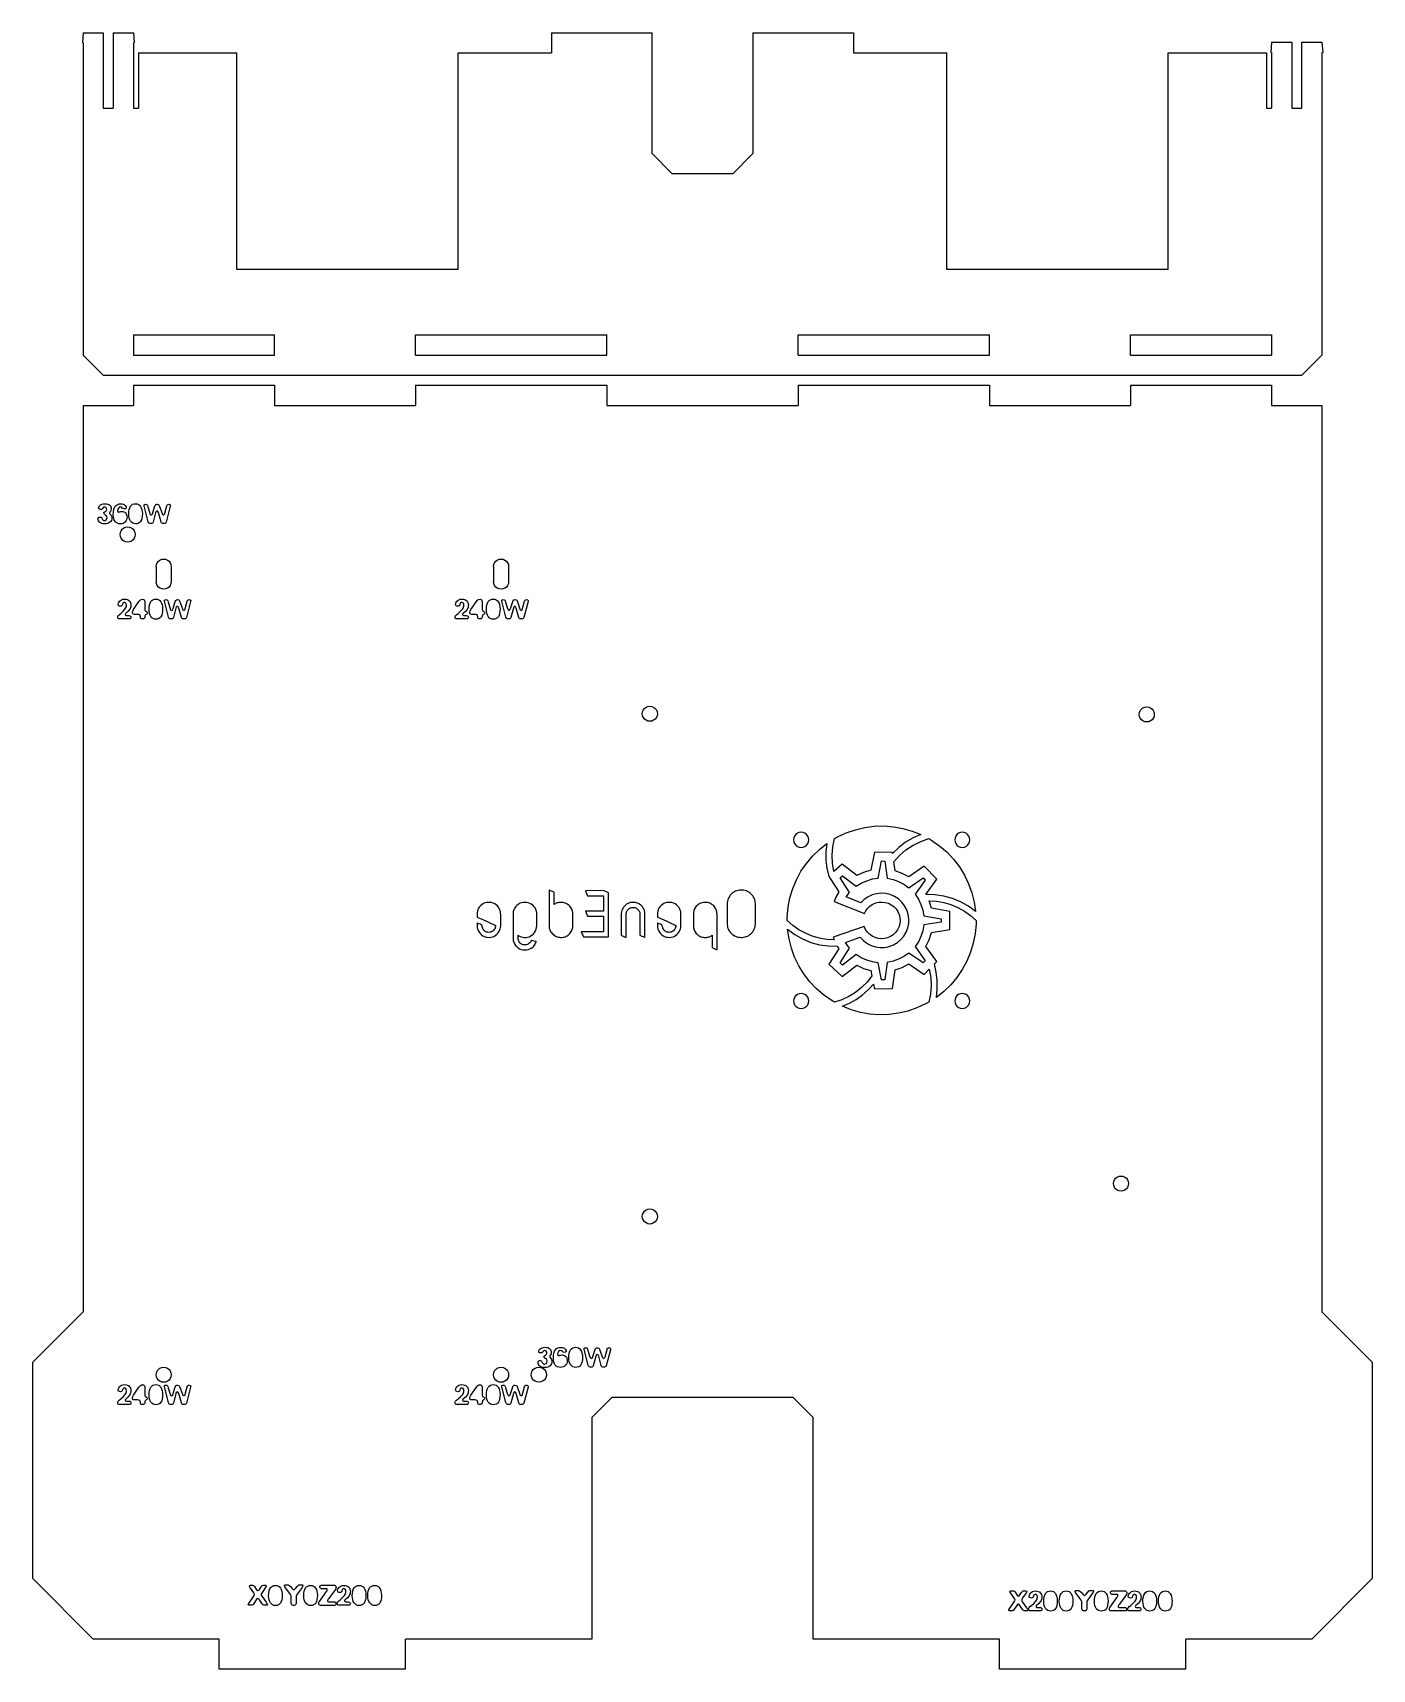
# Model space of a CAD drawing. Header units: metres. Extents: x 230 to 496, y 1559 to 1884.
import ezdxf

# ---------------------------------------------------------------- set-up
doc = ezdxf.new("R2010")
doc.units = ezdxf.units.M

msp = doc.modelspace()

# ---------------------------------------------------------------- linework, layer by layer
at = {"layer": 'COMPONENT0'}
for p, q in [((273.01, 1572.06, 0), (274.01, 1573.47, 0)), ((273.15, 1575.55, 0), (273.22, 1575.64, 0)), ((273.16, 1575.42, 0), (273.15, 1575.55, 0)), ((273.24, 1575.28, 0), (273.16, 1575.42, 0)), ((273.22, 1575.64, 0), (273.35, 1575.67, 0)), ((274.05, 1574.15, 0), (273.24, 1575.28, 0)), ((273.35, 1575.67, 0), (273.74, 1575.67, 0)), ((273.74, 1575.67, 0), (273.87, 1575.65, 0)), ((273.87, 1575.65, 0), (273.99, 1575.6, 0)), ((273.99, 1575.6, 0), (274.09, 1575.52, 0)), ((274.01, 1573.47, 0), (274.12, 1573.66, 0)), ((274.12, 1574.02, 0), (274.05, 1574.15, 0)), ((274.09, 1575.52, 0), (274.18, 1575.4, 0)), ((274.16, 1573.84, 0), (274.12, 1574.02, 0)), ((274.12, 1573.66, 0), (274.16, 1573.84, 0)), ((274.18, 1575.4, 0), (274.5, 1574.89, 0)), ((274.5, 1574.89, 0), (274.65, 1574.7, 0)), ((274.73, 1573.02, 0), (274.64, 1572.97, 0)), ((274.65, 1574.7, 0), (274.74, 1574.66, 0)), ((274.83, 1573.03, 0), (274.73, 1573.02, 0)), ((274.74, 1574.66, 0), (274.84, 1574.64, 0)), ((274.98, 1572.98, 0), (274.83, 1573.03, 0)), ((274.84, 1574.64, 0), (275, 1574.69, 0)), ((275, 1574.69, 0), (275.13, 1574.85, 0)), ((275.13, 1574.85, 0), (275.45, 1575.35, 0)), ((275.45, 1575.35, 0), (275.56, 1575.5, 0)), ((275.53, 1574.04, 0), (275.48, 1573.85, 0)), ((275.48, 1573.85, 0), (275.51, 1573.69, 0)), ((275.51, 1573.69, 0), (275.66, 1573.43, 0)), ((275.66, 1574.26, 0), (275.53, 1574.04, 0)), ((275.56, 1575.5, 0), (275.67, 1575.6, 0)), ((276.43, 1575.35, 0), (275.66, 1574.26, 0)), ((275.66, 1573.43, 0), (276.47, 1572.29, 0)), ((275.67, 1575.6, 0), (275.8, 1575.65, 0)), ((275.8, 1575.65, 0), (275.98, 1575.67, 0)), ((275.98, 1575.67, 0), (276.26, 1575.67, 0)), ((276.26, 1575.67, 0), (276.41, 1575.64, 0)), ((276.41, 1575.64, 0), (276.48, 1575.56, 0)), ((276.48, 1575.45, 0), (276.43, 1575.35, 0)), ((276.48, 1575.56, 0), (276.48, 1575.45, 0)), ((276.96, 1573.58, 0), (276.98, 1574.07, 0)), ((276.99, 1573.16, 0), (276.96, 1573.58, 0)), ((276.98, 1574.07, 0), (277.05, 1574.49, 0)), ((277.06, 1572.78, 0), (276.99, 1573.16, 0)), ((277.05, 1574.49, 0), (277.16, 1574.84, 0)), ((277.16, 1574.84, 0), (277.32, 1575.13, 0)), ((277.32, 1575.13, 0), (277.51, 1575.36, 0)), ((277.51, 1575.36, 0), (277.75, 1575.52, 0)), ((277.75, 1575.52, 0), (278.02, 1575.62, 0)), ((278.02, 1575.62, 0), (278.33, 1575.65, 0)), ((278.33, 1575.65, 0), (278.62, 1575.62, 0)), ((278.62, 1575.62, 0), (278.89, 1575.51, 0)), ((278.89, 1575.51, 0), (279.12, 1575.34, 0)), ((279.12, 1575.34, 0), (279.31, 1575.11, 0)), ((279.31, 1575.11, 0), (279.46, 1574.83, 0)), ((279.46, 1574.83, 0), (279.58, 1574.49, 0)), ((279.58, 1574.49, 0), (279.65, 1574.11, 0)), ((279.65, 1573.19, 0), (279.59, 1572.77, 0)), ((279.65, 1574.11, 0), (279.67, 1573.68, 0)), ((279.67, 1573.68, 0), (279.65, 1573.19, 0)), ((280.12, 1575.54, 0), (280.14, 1575.67, 0)), ((280.21, 1575.34, 0), (280.12, 1575.54, 0)), ((280.14, 1575.67, 0), (280.24, 1575.73, 0)), ((281.29, 1573.83, 0), (280.21, 1575.34, 0)), ((280.24, 1575.73, 0), (280.37, 1575.75, 0)), ((280.37, 1575.75, 0), (280.69, 1575.75, 0)), ((280.69, 1575.75, 0), (280.85, 1575.73, 0)), ((280.85, 1575.73, 0), (281.04, 1575.63, 0)), ((281.04, 1575.63, 0), (281.29, 1575.4, 0)), ((281.29, 1575.4, 0), (281.65, 1575.01, 0)), ((281.36, 1573.7, 0), (281.29, 1573.83, 0)), ((281.42, 1573.54, 0), (281.36, 1573.7, 0)), ((281.45, 1573.38, 0), (281.42, 1573.54, 0)), ((281.46, 1573.23, 0), (281.45, 1573.38, 0)), ((281.46, 1572.07, 0), (281.46, 1573.23, 0)), ((281.65, 1575.01, 0), (281.82, 1574.81, 0)), ((281.82, 1574.81, 0), (281.96, 1574.76, 0)), ((281.96, 1574.76, 0), (282.13, 1574.82, 0)), ((282.13, 1574.82, 0), (282.29, 1575.02, 0)), ((282.29, 1575.02, 0), (282.7, 1575.51, 0)), ((282.45, 1573.49, 0), (282.42, 1573.14, 0)), ((282.42, 1573.14, 0), (282.42, 1572.07, 0)), ((282.52, 1573.7, 0), (282.45, 1573.49, 0)), ((282.64, 1573.91, 0), (282.52, 1573.7, 0)), ((283.59, 1575.23, 0), (282.64, 1573.91, 0)), ((282.7, 1575.51, 0), (282.81, 1575.64, 0)), ((282.81, 1575.64, 0), (282.94, 1575.72, 0)), ((282.94, 1575.72, 0), (283.3, 1575.75, 0)), ((283.3, 1575.75, 0), (283.48, 1575.75, 0)), ((283.48, 1575.75, 0), (283.68, 1575.72, 0)), ((283.72, 1575.41, 0), (283.59, 1575.23, 0)), ((283.68, 1575.72, 0), (283.74, 1575.67, 0)), ((283.76, 1575.58, 0), (283.72, 1575.41, 0)), ((283.74, 1575.67, 0), (283.76, 1575.58, 0)), ((283.94, 1573.58, 0), (283.96, 1574.07, 0)), ((283.97, 1573.16, 0), (283.94, 1573.58, 0)), ((283.96, 1574.07, 0), (284.03, 1574.49, 0)), ((284.04, 1572.78, 0), (283.97, 1573.16, 0)), ((284.03, 1574.49, 0), (284.14, 1574.84, 0)), ((284.14, 1574.84, 0), (284.3, 1575.13, 0)), ((284.3, 1575.13, 0), (284.49, 1575.36, 0)), ((284.49, 1575.36, 0), (284.73, 1575.52, 0)), ((284.73, 1575.52, 0), (285, 1575.62, 0)), ((285, 1575.62, 0), (285.31, 1575.65, 0)), ((285.31, 1575.65, 0), (285.6, 1575.62, 0)), ((285.6, 1575.62, 0), (285.87, 1575.51, 0)), ((285.87, 1575.51, 0), (286.1, 1575.34, 0)), ((286.1, 1575.34, 0), (286.29, 1575.11, 0)), ((286.29, 1575.11, 0), (286.44, 1574.83, 0)), ((286.44, 1574.83, 0), (286.56, 1574.49, 0)), ((286.56, 1574.49, 0), (286.63, 1574.11, 0)), ((286.63, 1573.19, 0), (286.56, 1572.77, 0)), ((286.63, 1574.11, 0), (286.65, 1573.68, 0)), ((286.65, 1573.68, 0), (286.63, 1573.19, 0)), ((287.13, 1575.34, 0), (287.15, 1575.47, 0)), ((287.16, 1575.19, 0), (287.13, 1575.34, 0)), ((287.15, 1575.47, 0), (287.21, 1575.57, 0)), ((287.24, 1575.07, 0), (287.16, 1575.19, 0)), ((287.21, 1575.57, 0), (287.3, 1575.64, 0)), ((287.35, 1574.99, 0), (287.24, 1575.07, 0)), ((287.25, 1572.68, 0), (288.4, 1574.36, 0)), ((287.3, 1575.64, 0), (287.42, 1575.66, 0)), ((287.46, 1574.97, 0), (287.35, 1574.99, 0)), ((287.42, 1575.66, 0), (290.03, 1575.66, 0)), ((288.13, 1574.96, 0), (287.46, 1574.97, 0)), ((288.5, 1574.94, 0), (288.13, 1574.96, 0)), ((288.4, 1574.36, 0), (288.51, 1574.51, 0)), ((288.58, 1574.88, 0), (288.5, 1574.94, 0)), ((288.51, 1574.51, 0), (288.57, 1574.61, 0)), ((288.57, 1574.61, 0), (288.6, 1574.69, 0)), ((288.6, 1574.78, 0), (288.58, 1574.88, 0)), ((288.6, 1574.69, 0), (288.6, 1574.78, 0)), ((288.91, 1573.06, 0), (288.75, 1572.87, 0)), ((289.96, 1574.51, 0), (288.91, 1573.06, 0)), ((290.16, 1574.75, 0), (289.96, 1574.51, 0)), ((290.03, 1575.66, 0), (290.16, 1575.64, 0)), ((290.16, 1575.64, 0), (290.27, 1575.58, 0)), ((290.28, 1574.93, 0), (290.16, 1574.75, 0)), ((290.27, 1575.58, 0), (290.33, 1575.47, 0)), ((290.34, 1575.11, 0), (290.28, 1574.93, 0)), ((290.33, 1575.47, 0), (290.35, 1575.32, 0)), ((290.35, 1575.32, 0), (290.34, 1575.11, 0)), ((290.65, 1574.57, 0), (290.71, 1574.86, 0)), ((290.68, 1574.43, 0), (290.65, 1574.57, 0)), ((290.77, 1574.32, 0), (290.68, 1574.43, 0)), ((290.71, 1574.86, 0), (290.79, 1575.04, 0)), ((290.93, 1574.25, 0), (290.77, 1574.32, 0)), ((290.79, 1575.04, 0), (290.92, 1575.21, 0)), ((290.92, 1575.21, 0), (291.09, 1575.38, 0)), ((291.14, 1574.23, 0), (290.93, 1574.25, 0)), ((291.09, 1575.38, 0), (291.31, 1575.52, 0)), ((291.3, 1574.26, 0), (291.14, 1574.23, 0)), ((291.16, 1572.8, 0), (291.66, 1573.24, 0)), ((291.41, 1574.34, 0), (291.3, 1574.26, 0)), ((291.31, 1575.52, 0), (291.59, 1575.62, 0)), ((291.48, 1574.46, 0), (291.41, 1574.34, 0)), ((291.51, 1574.59, 0), (291.48, 1574.46, 0)), ((291.56, 1574.75, 0), (291.51, 1574.59, 0)), ((291.65, 1574.88, 0), (291.56, 1574.75, 0)), ((291.59, 1575.62, 0), (291.93, 1575.65, 0)), ((291.77, 1574.96, 0), (291.65, 1574.88, 0)), ((291.66, 1573.24, 0), (292.02, 1573.64, 0)), ((291.91, 1574.99, 0), (291.77, 1574.96, 0)), ((292.05, 1574.96, 0), (291.91, 1574.99, 0)), ((291.93, 1575.65, 0), (292.23, 1575.62, 0)), ((292.02, 1573.64, 0), (292.14, 1573.83, 0)), ((292.18, 1574.87, 0), (292.05, 1574.96, 0)), ((292.14, 1573.83, 0), (292.24, 1574.02, 0)), ((292.6, 1573.18, 0), (292.16, 1572.77, 0)), ((292.27, 1574.68, 0), (292.18, 1574.87, 0)), ((292.23, 1575.62, 0), (292.48, 1575.56, 0)), ((292.24, 1574.02, 0), (292.29, 1574.21, 0)), ((292.31, 1574.41, 0), (292.27, 1574.68, 0)), ((292.29, 1574.21, 0), (292.31, 1574.41, 0)), ((292.48, 1575.56, 0), (292.7, 1575.45, 0)), ((292.93, 1573.56, 0), (292.6, 1573.18, 0)), ((292.7, 1575.45, 0), (292.88, 1575.31, 0)), ((292.88, 1575.31, 0), (293.02, 1575.13, 0)), ((293.05, 1573.76, 0), (292.93, 1573.56, 0)), ((293.02, 1575.13, 0), (293.12, 1574.93, 0)), ((293.13, 1573.97, 0), (293.05, 1573.76, 0)), ((293.12, 1574.93, 0), (293.18, 1574.71, 0)), ((293.18, 1574.21, 0), (293.13, 1573.97, 0)), ((293.18, 1574.71, 0), (293.2, 1574.47, 0)), ((293.2, 1574.47, 0), (293.18, 1574.21, 0)), ((293.56, 1573.58, 0), (293.59, 1574.07, 0)), ((293.59, 1573.16, 0), (293.56, 1573.58, 0)), ((293.59, 1574.07, 0), (293.65, 1574.49, 0)), ((293.66, 1572.78, 0), (293.59, 1573.16, 0)), ((293.65, 1574.49, 0), (293.76, 1574.84, 0)), ((293.76, 1574.84, 0), (293.92, 1575.13, 0)), ((293.92, 1575.13, 0), (294.12, 1575.36, 0)), ((294.12, 1575.36, 0), (294.35, 1575.52, 0)), ((294.35, 1575.52, 0), (294.62, 1575.62, 0)), ((294.62, 1575.62, 0), (294.93, 1575.65, 0)), ((294.93, 1575.65, 0), (295.23, 1575.62, 0)), ((295.23, 1575.62, 0), (295.49, 1575.51, 0)), ((295.49, 1575.51, 0), (295.72, 1575.34, 0)), ((295.72, 1575.34, 0), (295.91, 1575.11, 0)), ((295.91, 1575.11, 0), (296.07, 1574.83, 0)), ((296.07, 1574.83, 0), (296.18, 1574.49, 0)), ((296.18, 1574.49, 0), (296.25, 1574.11, 0)), ((296.25, 1573.19, 0), (296.19, 1572.77, 0)), ((296.25, 1574.11, 0), (296.27, 1573.68, 0)), ((296.27, 1573.68, 0), (296.25, 1573.19, 0)), ((296.66, 1573.58, 0), (296.68, 1574.07, 0)), ((296.68, 1573.16, 0), (296.66, 1573.58, 0)), ((296.68, 1574.07, 0), (296.75, 1574.49, 0)), ((296.76, 1572.78, 0), (296.68, 1573.16, 0)), ((296.75, 1574.49, 0), (296.86, 1574.84, 0)), ((296.86, 1574.84, 0), (297.01, 1575.13, 0)), ((297.01, 1575.13, 0), (297.21, 1575.36, 0)), ((297.21, 1575.36, 0), (297.44, 1575.52, 0)), ((297.44, 1575.52, 0), (297.72, 1575.62, 0)), ((297.72, 1575.62, 0), (298.03, 1575.65, 0)), ((298.03, 1575.65, 0), (298.32, 1575.62, 0)), ((298.32, 1575.62, 0), (298.59, 1575.51, 0)), ((298.59, 1575.51, 0), (298.82, 1575.34, 0)), ((298.82, 1575.34, 0), (299.01, 1575.11, 0)), ((299.01, 1575.11, 0), (299.16, 1574.83, 0)), ((299.16, 1574.83, 0), (299.27, 1574.49, 0)), ((299.27, 1574.49, 0), (299.34, 1574.11, 0)), ((299.35, 1573.19, 0), (299.28, 1572.77, 0)), ((299.34, 1574.11, 0), (299.37, 1573.68, 0)), ((299.37, 1573.68, 0), (299.35, 1573.19, 0)), ((272.91, 1571.85, 0), (272.93, 1571.93, 0)), ((272.95, 1571.77, 0), (272.91, 1571.85, 0)), ((272.93, 1571.93, 0), (272.97, 1572, 0)), ((273.04, 1571.71, 0), (272.95, 1571.77, 0)), ((272.97, 1572, 0), (273.01, 1572.06, 0)), ((273.15, 1571.7, 0), (273.04, 1571.71, 0)), ((273.49, 1571.7, 0), (273.15, 1571.7, 0)), ((273.63, 1571.71, 0), (273.49, 1571.7, 0)), ((273.76, 1571.76, 0), (273.63, 1571.71, 0)), ((273.88, 1571.87, 0), (273.76, 1571.76, 0)), ((274.01, 1572.04, 0), (273.88, 1571.87, 0)), ((274.49, 1572.79, 0), (274.01, 1572.04, 0)), ((274.64, 1572.97, 0), (274.49, 1572.79, 0)), ((275.14, 1572.79, 0), (274.98, 1572.98, 0)), ((275.66, 1571.97, 0), (275.14, 1572.79, 0)), ((275.76, 1571.85, 0), (275.66, 1571.97, 0)), ((275.87, 1571.76, 0), (275.76, 1571.85, 0)), ((275.99, 1571.71, 0), (275.87, 1571.76, 0)), ((276.12, 1571.7, 0), (275.99, 1571.71, 0)), ((276.47, 1571.7, 0), (276.12, 1571.7, 0)), ((276.47, 1572.29, 0), (276.62, 1572.07, 0)), ((276.65, 1571.74, 0), (276.47, 1571.7, 0)), ((276.62, 1572.07, 0), (276.69, 1571.96, 0)), ((276.7, 1571.79, 0), (276.65, 1571.74, 0)), ((276.69, 1571.96, 0), (276.72, 1571.9, 0)), ((276.72, 1571.86, 0), (276.7, 1571.79, 0)), ((276.72, 1571.9, 0), (276.72, 1571.86, 0)), ((277.18, 1572.45, 0), (277.06, 1572.78, 0)), ((277.34, 1572.17, 0), (277.18, 1572.45, 0)), ((277.53, 1571.95, 0), (277.34, 1572.17, 0)), ((277.76, 1571.78, 0), (277.53, 1571.95, 0)), ((278.02, 1571.68, 0), (277.76, 1571.78, 0)), ((278.31, 1571.64, 0), (278.02, 1571.68, 0)), ((278.63, 1571.68, 0), (278.31, 1571.64, 0)), ((278.91, 1571.77, 0), (278.63, 1571.68, 0)), ((279.14, 1571.92, 0), (278.91, 1571.77, 0)), ((279.33, 1572.14, 0), (279.14, 1571.92, 0)), ((279.48, 1572.42, 0), (279.33, 1572.14, 0)), ((279.59, 1572.77, 0), (279.48, 1572.42, 0)), ((281.49, 1571.9, 0), (281.46, 1572.07, 0)), ((281.56, 1571.78, 0), (281.49, 1571.9, 0)), ((281.68, 1571.71, 0), (281.56, 1571.78, 0)), ((281.85, 1571.68, 0), (281.68, 1571.71, 0)), ((282.03, 1571.68, 0), (281.85, 1571.68, 0)), ((282.2, 1571.71, 0), (282.03, 1571.68, 0)), ((282.32, 1571.78, 0), (282.2, 1571.71, 0)), ((282.39, 1571.9, 0), (282.32, 1571.78, 0)), ((282.42, 1572.07, 0), (282.39, 1571.9, 0)), ((284.16, 1572.45, 0), (284.04, 1572.78, 0)), ((284.32, 1572.17, 0), (284.16, 1572.45, 0)), ((284.51, 1571.95, 0), (284.32, 1572.17, 0)), ((284.74, 1571.78, 0), (284.51, 1571.95, 0)), ((285, 1571.68, 0), (284.74, 1571.78, 0)), ((285.29, 1571.64, 0), (285, 1571.68, 0)), ((285.61, 1571.68, 0), (285.29, 1571.64, 0)), ((285.88, 1571.77, 0), (285.61, 1571.68, 0)), ((286.12, 1571.92, 0), (285.88, 1571.77, 0)), ((286.31, 1572.14, 0), (286.12, 1571.92, 0)), ((286.46, 1572.42, 0), (286.31, 1572.14, 0)), ((286.56, 1572.77, 0), (286.46, 1572.42, 0)), ((286.94, 1572.06, 0), (286.96, 1572.23, 0)), ((286.96, 1571.91, 0), (286.94, 1572.06, 0)), ((286.96, 1572.23, 0), (287.02, 1572.38, 0)), ((287.02, 1571.79, 0), (286.96, 1571.91, 0)), ((287.02, 1572.38, 0), (287.25, 1572.68, 0)), ((287.11, 1571.71, 0), (287.02, 1571.79, 0)), ((287.25, 1571.68, 0), (287.11, 1571.71, 0)), ((290.03, 1571.68, 0), (287.25, 1571.68, 0)), ((288.69, 1572.74, 0), (288.67, 1572.66, 0)), ((288.67, 1572.66, 0), (288.67, 1572.56, 0)), ((288.67, 1572.56, 0), (288.68, 1572.48, 0)), ((288.68, 1572.48, 0), (288.72, 1572.42, 0)), ((288.75, 1572.87, 0), (288.69, 1572.74, 0)), ((288.72, 1572.42, 0), (288.86, 1572.38, 0)), ((288.86, 1572.38, 0), (289.11, 1572.38, 0)), ((289.11, 1572.38, 0), (289.47, 1572.39, 0)), ((289.47, 1572.39, 0), (290.03, 1572.39, 0)), ((290.03, 1572.39, 0), (290.15, 1572.36, 0)), ((290.16, 1571.7, 0), (290.03, 1571.68, 0)), ((290.15, 1572.36, 0), (290.25, 1572.27, 0)), ((290.26, 1571.76, 0), (290.16, 1571.7, 0)), ((290.25, 1572.27, 0), (290.31, 1572.15, 0)), ((290.31, 1571.87, 0), (290.26, 1571.76, 0)), ((290.31, 1572.15, 0), (290.33, 1572.02, 0)), ((290.33, 1572.02, 0), (290.31, 1571.87, 0)), ((290.58, 1572.02, 0), (290.6, 1572.21, 0)), ((290.61, 1571.89, 0), (290.58, 1572.02, 0)), ((290.6, 1572.21, 0), (290.67, 1572.36, 0)), ((290.67, 1571.78, 0), (290.61, 1571.89, 0)), ((290.67, 1572.36, 0), (290.84, 1572.53, 0)), ((290.77, 1571.72, 0), (290.67, 1571.78, 0)), ((290.9, 1571.7, 0), (290.77, 1571.72, 0)), ((290.84, 1572.53, 0), (291.16, 1572.8, 0)), ((292.85, 1571.7, 0), (290.9, 1571.7, 0)), ((292.06, 1572.67, 0), (292.04, 1572.56, 0)), ((292.04, 1572.56, 0), (292.09, 1572.45, 0)), ((292.16, 1572.77, 0), (292.06, 1572.67, 0)), ((292.09, 1572.45, 0), (292.22, 1572.39, 0)), ((292.22, 1572.39, 0), (292.45, 1572.37, 0)), ((292.45, 1572.37, 0), (292.78, 1572.36, 0)), ((292.78, 1572.36, 0), (292.98, 1572.34, 0)), ((292.99, 1571.72, 0), (292.85, 1571.7, 0)), ((292.98, 1572.34, 0), (293.11, 1572.27, 0)), ((293.1, 1571.77, 0), (292.99, 1571.72, 0)), ((293.17, 1571.88, 0), (293.1, 1571.77, 0)), ((293.11, 1572.27, 0), (293.18, 1572.16, 0)), ((293.2, 1572.04, 0), (293.17, 1571.88, 0)), ((293.18, 1572.16, 0), (293.2, 1572.04, 0)), ((293.78, 1572.45, 0), (293.66, 1572.78, 0)), ((293.94, 1572.17, 0), (293.78, 1572.45, 0)), ((294.13, 1571.95, 0), (293.94, 1572.17, 0)), ((294.36, 1571.78, 0), (294.13, 1571.95, 0)), ((294.63, 1571.68, 0), (294.36, 1571.78, 0)), ((294.91, 1571.64, 0), (294.63, 1571.68, 0)), ((295.23, 1571.68, 0), (294.91, 1571.64, 0)), ((295.51, 1571.77, 0), (295.23, 1571.68, 0)), ((295.74, 1571.92, 0), (295.51, 1571.77, 0)), ((295.93, 1572.14, 0), (295.74, 1571.92, 0)), ((296.08, 1572.42, 0), (295.93, 1572.14, 0)), ((296.19, 1572.77, 0), (296.08, 1572.42, 0)), ((296.88, 1572.45, 0), (296.76, 1572.78, 0)), ((297.03, 1572.17, 0), (296.88, 1572.45, 0)), ((297.23, 1571.95, 0), (297.03, 1572.17, 0)), ((297.46, 1571.78, 0), (297.23, 1571.95, 0)), ((297.72, 1571.68, 0), (297.46, 1571.78, 0)), ((298.01, 1571.64, 0), (297.72, 1571.68, 0)), ((298.33, 1571.68, 0), (298.01, 1571.64, 0)), ((298.6, 1571.77, 0), (298.33, 1571.68, 0)), ((298.84, 1571.92, 0), (298.6, 1571.77, 0)), ((299.03, 1572.14, 0), (298.84, 1571.92, 0)), ((299.18, 1572.42, 0), (299.03, 1572.14, 0)), ((299.28, 1572.77, 0), (299.18, 1572.42, 0))]:
    msp.add_line(p, q, dxfattribs=at)
at = {"layer": 'COMPONENT1'}
for p, q in [((314.52, 1615.24, 0), (314.74, 1615.38, 0)), ((314.74, 1615.38, 0), (315.02, 1615.48, 0)), ((315.02, 1615.48, 0), (315.36, 1615.51, 0)), ((315.36, 1615.51, 0), (315.65, 1615.49, 0)), ((315.65, 1615.49, 0), (315.91, 1615.42, 0)), ((315.91, 1615.42, 0), (316.13, 1615.31, 0)), ((316.13, 1615.31, 0), (316.3, 1615.17, 0)), ((318.37, 1615.21, 0), (318.51, 1615.35, 0)), ((318.51, 1615.35, 0), (318.69, 1615.44, 0)), ((318.69, 1615.44, 0), (318.94, 1615.47, 0)), ((318.94, 1615.47, 0), (319.13, 1615.44, 0)), ((319.13, 1615.44, 0), (319.26, 1615.37, 0)), ((319.26, 1615.37, 0), (319.33, 1615.25, 0)), ((320.77, 1615.23, 0), (321, 1615.39, 0)), ((321, 1615.39, 0), (321.27, 1615.49, 0)), ((321.27, 1615.49, 0), (321.58, 1615.52, 0)), ((321.58, 1615.52, 0), (321.88, 1615.48, 0)), ((321.88, 1615.48, 0), (322.14, 1615.38, 0)), ((322.14, 1615.38, 0), (322.37, 1615.21, 0)), ((323.25, 1615.22, 0), (323.29, 1615.32, 0)), ((323.29, 1615.32, 0), (323.39, 1615.38, 0)), ((323.39, 1615.38, 0), (323.54, 1615.4, 0)), ((323.54, 1615.4, 0), (323.73, 1615.38, 0)), ((323.73, 1615.38, 0), (323.85, 1615.3, 0)), ((323.85, 1615.3, 0), (323.93, 1615.15, 0)), ((325.51, 1615.25, 0), (325.6, 1615.35, 0)), ((325.6, 1615.35, 0), (325.73, 1615.39, 0)), ((325.73, 1615.39, 0), (325.88, 1615.4, 0)), ((325.88, 1615.4, 0), (326.13, 1615.35, 0)), ((326.13, 1615.35, 0), (326.22, 1615.28, 0)), ((326.22, 1615.28, 0), (326.29, 1615.14, 0)), ((327.86, 1615.25, 0), (327.95, 1615.34, 0)), ((327.95, 1615.34, 0), (328.06, 1615.38, 0)), ((328.06, 1615.38, 0), (328.21, 1615.4, 0)), ((328.21, 1615.4, 0), (328.36, 1615.37, 0)), ((328.36, 1615.37, 0), (328.46, 1615.31, 0)), ((328.46, 1615.31, 0), (328.49, 1615.2, 0)), ((314.01, 1611.89, 0), (314.03, 1612.07, 0)), ((314.03, 1612.07, 0), (314.1, 1612.22, 0)), ((314.08, 1614.44, 0), (314.14, 1614.72, 0)), ((314.11, 1614.29, 0), (314.08, 1614.44, 0)), ((314.1, 1612.22, 0), (314.27, 1612.4, 0)), ((314.2, 1614.19, 0), (314.11, 1614.29, 0)), ((314.14, 1614.72, 0), (314.22, 1614.9, 0)), ((314.35, 1614.12, 0), (314.2, 1614.19, 0)), ((314.22, 1614.9, 0), (314.35, 1615.08, 0)), ((314.27, 1612.4, 0), (314.59, 1612.66, 0)), ((314.35, 1615.08, 0), (314.52, 1615.24, 0)), ((314.56, 1614.1, 0), (314.35, 1614.12, 0)), ((314.73, 1614.12, 0), (314.56, 1614.1, 0)), ((314.59, 1612.66, 0), (315.08, 1613.11, 0)), ((314.84, 1614.21, 0), (314.73, 1614.12, 0)), ((314.9, 1614.32, 0), (314.84, 1614.21, 0)), ((314.94, 1614.46, 0), (314.9, 1614.32, 0)), ((314.99, 1614.61, 0), (314.94, 1614.46, 0)), ((315.08, 1614.74, 0), (314.99, 1614.61, 0)), ((315.2, 1614.83, 0), (315.08, 1614.74, 0)), ((315.08, 1613.11, 0), (315.44, 1613.51, 0)), ((315.34, 1614.86, 0), (315.2, 1614.83, 0)), ((315.48, 1614.83, 0), (315.34, 1614.86, 0)), ((315.44, 1613.51, 0), (315.57, 1613.7, 0)), ((315.49, 1612.53, 0), (315.47, 1612.43, 0)), ((315.47, 1612.43, 0), (315.51, 1612.31, 0)), ((315.61, 1614.73, 0), (315.48, 1614.83, 0)), ((315.58, 1612.64, 0), (315.49, 1612.53, 0)), ((315.51, 1612.31, 0), (315.65, 1612.25, 0)), ((315.57, 1613.7, 0), (315.66, 1613.89, 0)), ((316.03, 1613.04, 0), (315.58, 1612.64, 0)), ((315.7, 1614.55, 0), (315.61, 1614.73, 0)), ((315.65, 1612.25, 0), (315.88, 1612.23, 0)), ((315.66, 1613.89, 0), (315.72, 1614.08, 0)), ((315.73, 1614.27, 0), (315.7, 1614.55, 0)), ((315.72, 1614.08, 0), (315.73, 1614.27, 0)), ((315.88, 1612.23, 0), (316.2, 1612.23, 0)), ((316.36, 1613.43, 0), (316.03, 1613.04, 0)), ((316.2, 1612.23, 0), (316.41, 1612.2, 0)), ((316.3, 1615.17, 0), (316.44, 1615, 0)), ((316.47, 1613.63, 0), (316.36, 1613.43, 0)), ((316.41, 1612.2, 0), (316.53, 1612.13, 0)), ((316.44, 1615, 0), (316.54, 1614.8, 0)), ((316.56, 1613.84, 0), (316.47, 1613.63, 0)), ((316.53, 1612.13, 0), (316.6, 1612.03, 0)), ((316.54, 1614.8, 0), (316.6, 1614.58, 0)), ((316.61, 1614.07, 0), (316.56, 1613.84, 0)), ((316.6, 1612.03, 0), (316.63, 1611.9, 0)), ((316.6, 1614.58, 0), (316.63, 1614.34, 0)), ((316.63, 1614.34, 0), (316.61, 1614.07, 0)), ((316.92, 1612.83, 0), (316.97, 1613.14, 0)), ((316.94, 1612.69, 0), (316.92, 1612.83, 0)), ((317.01, 1612.57, 0), (316.94, 1612.69, 0)), ((316.97, 1613.14, 0), (317.13, 1613.45, 0)), ((317.13, 1612.5, 0), (317.01, 1612.57, 0)), ((317.13, 1613.45, 0), (318.22, 1615.02, 0)), ((317.3, 1612.48, 0), (317.13, 1612.5, 0)), ((317.94, 1612.48, 0), (317.3, 1612.48, 0)), ((318.2, 1612.45, 0), (317.94, 1612.48, 0)), ((318.37, 1612.36, 0), (318.2, 1612.45, 0)), ((318.22, 1615.02, 0), (318.37, 1615.21, 0)), ((318.46, 1612.21, 0), (318.37, 1612.36, 0)), ((318.49, 1612.01, 0), (318.46, 1612.21, 0)), ((318.52, 1611.79, 0), (318.49, 1612.01, 0)), ((319.33, 1615.25, 0), (319.36, 1615.08, 0)), ((319.36, 1615.08, 0), (319.36, 1613.64, 0)), ((319.36, 1613.64, 0), (319.37, 1613.46, 0)), ((319.37, 1613.46, 0), (319.41, 1613.3, 0)), ((319.4, 1612.17, 0), (319.37, 1611.96, 0)), ((319.44, 1612.29, 0), (319.4, 1612.17, 0)), ((319.41, 1613.3, 0), (319.5, 1613.17, 0)), ((319.51, 1612.37, 0), (319.44, 1612.29, 0)), ((319.5, 1613.17, 0), (319.68, 1613.05, 0)), ((319.65, 1612.46, 0), (319.51, 1612.37, 0)), ((319.76, 1612.54, 0), (319.65, 1612.46, 0)), ((319.68, 1613.05, 0), (319.83, 1612.92, 0)), ((319.85, 1612.63, 0), (319.76, 1612.54, 0)), ((319.83, 1612.92, 0), (319.88, 1612.77, 0)), ((319.88, 1612.77, 0), (319.85, 1612.63, 0)), ((320.21, 1613.45, 0), (320.24, 1613.93, 0)), ((320.24, 1613.03, 0), (320.21, 1613.45, 0)), ((320.24, 1613.93, 0), (320.3, 1614.35, 0)), ((320.31, 1612.65, 0), (320.24, 1613.03, 0)), ((320.3, 1614.35, 0), (320.41, 1614.71, 0)), ((320.43, 1612.32, 0), (320.31, 1612.65, 0)), ((320.41, 1614.71, 0), (320.57, 1615, 0)), ((320.59, 1612.04, 0), (320.43, 1612.32, 0)), ((320.57, 1615, 0), (320.77, 1615.23, 0)), ((320.78, 1611.81, 0), (320.59, 1612.04, 0)), ((322.37, 1615.21, 0), (322.56, 1614.98, 0)), ((322.58, 1612.01, 0), (322.39, 1611.79, 0)), ((322.56, 1614.98, 0), (322.72, 1614.7, 0)), ((322.73, 1612.29, 0), (322.58, 1612.01, 0)), ((322.72, 1614.7, 0), (322.83, 1614.36, 0)), ((322.84, 1612.64, 0), (322.73, 1612.29, 0)), ((322.83, 1614.36, 0), (322.9, 1613.97, 0)), ((322.9, 1613.06, 0), (322.84, 1612.64, 0)), ((322.9, 1613.97, 0), (322.92, 1613.54, 0)), ((322.92, 1613.54, 0), (322.9, 1613.06, 0)), ((323.26, 1615.07, 0), (323.25, 1615.22, 0)), ((324.08, 1611.94, 0), (323.26, 1615.07, 0)), ((323.93, 1615.15, 0), (324, 1614.88, 0)), ((324, 1614.88, 0), (324.39, 1613.62, 0)), ((324.39, 1613.62, 0), (324.43, 1613.49, 0)), ((324.43, 1613.49, 0), (324.5, 1613.39, 0)), ((324.5, 1613.39, 0), (324.57, 1613.33, 0)), ((324.57, 1613.33, 0), (324.66, 1613.31, 0)), ((324.66, 1613.31, 0), (324.78, 1613.32, 0)), ((324.78, 1613.32, 0), (324.87, 1613.37, 0)), ((324.87, 1613.37, 0), (324.93, 1613.48, 0)), ((324.93, 1613.48, 0), (324.99, 1613.67, 0)), ((324.99, 1613.67, 0), (325.43, 1615.06, 0)), ((325.56, 1613.73, 0), (325.06, 1611.84, 0)), ((325.43, 1615.06, 0), (325.51, 1615.25, 0)), ((325.63, 1613.92, 0), (325.56, 1613.73, 0)), ((325.72, 1614.02, 0), (325.63, 1613.92, 0)), ((325.8, 1614.05, 0), (325.72, 1614.02, 0)), ((325.86, 1614.06, 0), (325.8, 1614.05, 0)), ((325.95, 1614.04, 0), (325.86, 1614.06, 0)), ((326.03, 1613.98, 0), (325.95, 1614.04, 0)), ((326.15, 1613.74, 0), (326.03, 1613.98, 0)), ((326.64, 1611.88, 0), (326.15, 1613.74, 0)), ((326.29, 1615.14, 0), (326.83, 1613.6, 0)), ((326.83, 1613.6, 0), (326.87, 1613.48, 0)), ((326.87, 1613.48, 0), (326.94, 1613.39, 0)), ((326.94, 1613.39, 0), (327.03, 1613.33, 0)), ((327.03, 1613.33, 0), (327.12, 1613.31, 0)), ((327.12, 1613.31, 0), (327.21, 1613.33, 0)), ((327.21, 1613.33, 0), (327.29, 1613.39, 0)), ((327.29, 1613.39, 0), (327.36, 1613.49, 0)), ((327.36, 1613.49, 0), (327.4, 1613.62, 0)), ((327.4, 1613.62, 0), (327.8, 1615.09, 0)), ((328.47, 1615.02, 0), (327.64, 1611.85, 0)), ((327.8, 1615.09, 0), (327.86, 1615.25, 0)), ((328.49, 1615.2, 0), (328.47, 1615.02, 0)), ((314.03, 1611.75, 0), (314.01, 1611.89, 0)), ((314.09, 1611.65, 0), (314.03, 1611.75, 0)), ((314.19, 1611.58, 0), (314.09, 1611.65, 0)), ((314.33, 1611.56, 0), (314.19, 1611.58, 0)), ((316.27, 1611.56, 0), (314.33, 1611.56, 0)), ((316.42, 1611.58, 0), (316.27, 1611.56, 0)), ((316.53, 1611.64, 0), (316.42, 1611.58, 0)), ((316.6, 1611.74, 0), (316.53, 1611.64, 0)), ((316.63, 1611.9, 0), (316.6, 1611.74, 0)), ((318.6, 1611.66, 0), (318.52, 1611.79, 0)), ((318.74, 1611.59, 0), (318.6, 1611.66, 0)), ((318.94, 1611.56, 0), (318.74, 1611.59, 0)), ((319.09, 1611.57, 0), (318.94, 1611.56, 0)), ((319.2, 1611.61, 0), (319.09, 1611.57, 0)), ((319.32, 1611.73, 0), (319.2, 1611.61, 0)), ((319.36, 1611.86, 0), (319.32, 1611.73, 0)), ((319.37, 1611.96, 0), (319.36, 1611.86, 0)), ((321.02, 1611.65, 0), (320.78, 1611.81, 0)), ((321.28, 1611.54, 0), (321.02, 1611.65, 0)), ((321.56, 1611.51, 0), (321.28, 1611.54, 0)), ((321.88, 1611.54, 0), (321.56, 1611.51, 0)), ((322.16, 1611.63, 0), (321.88, 1611.54, 0)), ((322.39, 1611.79, 0), (322.16, 1611.63, 0)), ((324.17, 1611.73, 0), (324.08, 1611.94, 0)), ((324.28, 1611.61, 0), (324.17, 1611.73, 0)), ((324.42, 1611.57, 0), (324.28, 1611.61, 0)), ((324.59, 1611.56, 0), (324.42, 1611.57, 0)), ((324.78, 1611.57, 0), (324.59, 1611.56, 0)), ((324.92, 1611.62, 0), (324.78, 1611.57, 0)), ((325, 1611.71, 0), (324.92, 1611.62, 0)), ((325.06, 1611.84, 0), (325, 1611.71, 0)), ((326.71, 1611.72, 0), (326.64, 1611.88, 0)), ((326.8, 1611.62, 0), (326.71, 1611.72, 0)), ((326.94, 1611.58, 0), (326.8, 1611.62, 0)), ((327.15, 1611.56, 0), (326.94, 1611.58, 0)), ((327.32, 1611.57, 0), (327.15, 1611.56, 0)), ((327.46, 1611.61, 0), (327.32, 1611.57, 0)), ((327.57, 1611.7, 0), (327.46, 1611.61, 0)), ((327.64, 1611.85, 0), (327.57, 1611.7, 0))]:
    msp.add_line(p, q, dxfattribs=at)
at = {"layer": 'COMPONENT2'}
for p, q in [((247.52, 1615.24, 0), (247.74, 1615.38, 0)), ((247.74, 1615.38, 0), (248.02, 1615.48, 0)), ((248.02, 1615.48, 0), (248.36, 1615.51, 0)), ((248.36, 1615.51, 0), (248.65, 1615.49, 0)), ((248.65, 1615.49, 0), (248.91, 1615.42, 0)), ((248.91, 1615.42, 0), (249.13, 1615.31, 0)), ((249.13, 1615.31, 0), (249.3, 1615.17, 0)), ((251.37, 1615.21, 0), (251.51, 1615.35, 0)), ((251.51, 1615.35, 0), (251.69, 1615.44, 0)), ((251.69, 1615.44, 0), (251.94, 1615.47, 0)), ((251.94, 1615.47, 0), (252.13, 1615.44, 0)), ((252.13, 1615.44, 0), (252.26, 1615.37, 0)), ((252.26, 1615.37, 0), (252.33, 1615.25, 0)), ((253.77, 1615.23, 0), (254, 1615.39, 0)), ((254, 1615.39, 0), (254.27, 1615.49, 0)), ((254.27, 1615.49, 0), (254.58, 1615.52, 0)), ((254.58, 1615.52, 0), (254.88, 1615.48, 0)), ((254.88, 1615.48, 0), (255.14, 1615.38, 0)), ((255.14, 1615.38, 0), (255.37, 1615.21, 0)), ((256.25, 1615.22, 0), (256.29, 1615.32, 0)), ((256.29, 1615.32, 0), (256.39, 1615.38, 0)), ((256.39, 1615.38, 0), (256.54, 1615.4, 0)), ((256.54, 1615.4, 0), (256.73, 1615.38, 0)), ((256.73, 1615.38, 0), (256.85, 1615.3, 0)), ((256.85, 1615.3, 0), (256.93, 1615.15, 0)), ((258.51, 1615.25, 0), (258.6, 1615.35, 0)), ((258.6, 1615.35, 0), (258.73, 1615.39, 0)), ((258.73, 1615.39, 0), (258.88, 1615.4, 0)), ((258.88, 1615.4, 0), (259.13, 1615.35, 0)), ((259.13, 1615.35, 0), (259.22, 1615.28, 0)), ((259.22, 1615.28, 0), (259.29, 1615.14, 0)), ((260.86, 1615.25, 0), (260.95, 1615.34, 0)), ((260.95, 1615.34, 0), (261.06, 1615.38, 0)), ((261.06, 1615.38, 0), (261.21, 1615.4, 0)), ((261.21, 1615.4, 0), (261.36, 1615.37, 0)), ((261.36, 1615.37, 0), (261.46, 1615.31, 0)), ((261.46, 1615.31, 0), (261.49, 1615.2, 0)), ((247.01, 1611.89, 0), (247.03, 1612.07, 0)), ((247.03, 1612.07, 0), (247.1, 1612.22, 0)), ((247.08, 1614.44, 0), (247.14, 1614.72, 0)), ((247.11, 1614.29, 0), (247.08, 1614.44, 0)), ((247.1, 1612.22, 0), (247.27, 1612.4, 0)), ((247.2, 1614.19, 0), (247.11, 1614.29, 0)), ((247.14, 1614.72, 0), (247.22, 1614.9, 0)), ((247.35, 1614.12, 0), (247.2, 1614.19, 0)), ((247.22, 1614.9, 0), (247.35, 1615.08, 0)), ((247.27, 1612.4, 0), (247.59, 1612.66, 0)), ((247.35, 1615.08, 0), (247.52, 1615.24, 0)), ((247.56, 1614.1, 0), (247.35, 1614.12, 0)), ((247.73, 1614.12, 0), (247.56, 1614.1, 0)), ((247.59, 1612.66, 0), (248.08, 1613.11, 0)), ((247.84, 1614.21, 0), (247.73, 1614.12, 0)), ((247.9, 1614.32, 0), (247.84, 1614.21, 0)), ((247.94, 1614.46, 0), (247.9, 1614.32, 0)), ((247.99, 1614.61, 0), (247.94, 1614.46, 0)), ((248.08, 1614.74, 0), (247.99, 1614.61, 0)), ((248.2, 1614.83, 0), (248.08, 1614.74, 0)), ((248.08, 1613.11, 0), (248.44, 1613.51, 0)), ((248.34, 1614.86, 0), (248.2, 1614.83, 0)), ((248.48, 1614.83, 0), (248.34, 1614.86, 0)), ((248.44, 1613.51, 0), (248.57, 1613.7, 0)), ((248.49, 1612.53, 0), (248.47, 1612.43, 0)), ((248.47, 1612.43, 0), (248.51, 1612.31, 0)), ((248.61, 1614.73, 0), (248.48, 1614.83, 0)), ((248.58, 1612.64, 0), (248.49, 1612.53, 0)), ((248.51, 1612.31, 0), (248.65, 1612.25, 0)), ((248.57, 1613.7, 0), (248.66, 1613.89, 0)), ((249.03, 1613.04, 0), (248.58, 1612.64, 0)), ((248.7, 1614.55, 0), (248.61, 1614.73, 0)), ((248.65, 1612.25, 0), (248.88, 1612.23, 0)), ((248.66, 1613.89, 0), (248.72, 1614.08, 0)), ((248.73, 1614.27, 0), (248.7, 1614.55, 0)), ((248.72, 1614.08, 0), (248.73, 1614.27, 0)), ((248.88, 1612.23, 0), (249.2, 1612.23, 0)), ((249.36, 1613.43, 0), (249.03, 1613.04, 0)), ((249.2, 1612.23, 0), (249.41, 1612.2, 0)), ((249.3, 1615.17, 0), (249.44, 1615, 0)), ((249.47, 1613.63, 0), (249.36, 1613.43, 0)), ((249.41, 1612.2, 0), (249.53, 1612.13, 0)), ((249.44, 1615, 0), (249.54, 1614.8, 0)), ((249.56, 1613.84, 0), (249.47, 1613.63, 0)), ((249.53, 1612.13, 0), (249.6, 1612.03, 0)), ((249.54, 1614.8, 0), (249.6, 1614.58, 0)), ((249.61, 1614.07, 0), (249.56, 1613.84, 0)), ((249.6, 1612.03, 0), (249.63, 1611.9, 0)), ((249.6, 1614.58, 0), (249.63, 1614.34, 0)), ((249.63, 1614.34, 0), (249.61, 1614.07, 0)), ((249.92, 1612.83, 0), (249.97, 1613.14, 0)), ((249.94, 1612.69, 0), (249.92, 1612.83, 0)), ((250.01, 1612.57, 0), (249.94, 1612.69, 0)), ((249.97, 1613.14, 0), (250.13, 1613.45, 0)), ((250.13, 1612.5, 0), (250.01, 1612.57, 0)), ((250.13, 1613.45, 0), (251.22, 1615.02, 0)), ((250.3, 1612.48, 0), (250.13, 1612.5, 0)), ((250.94, 1612.48, 0), (250.3, 1612.48, 0)), ((251.2, 1612.45, 0), (250.94, 1612.48, 0)), ((251.37, 1612.36, 0), (251.2, 1612.45, 0)), ((251.22, 1615.02, 0), (251.37, 1615.21, 0)), ((251.46, 1612.21, 0), (251.37, 1612.36, 0)), ((251.49, 1612.01, 0), (251.46, 1612.21, 0)), ((251.52, 1611.79, 0), (251.49, 1612.01, 0)), ((252.33, 1615.25, 0), (252.36, 1615.08, 0)), ((252.36, 1615.08, 0), (252.36, 1613.64, 0)), ((252.36, 1613.64, 0), (252.37, 1613.46, 0)), ((252.37, 1613.46, 0), (252.41, 1613.3, 0)), ((252.4, 1612.17, 0), (252.37, 1611.96, 0)), ((252.44, 1612.29, 0), (252.4, 1612.17, 0)), ((252.41, 1613.3, 0), (252.5, 1613.17, 0)), ((252.51, 1612.37, 0), (252.44, 1612.29, 0)), ((252.5, 1613.17, 0), (252.68, 1613.05, 0)), ((252.65, 1612.46, 0), (252.51, 1612.37, 0)), ((252.76, 1612.54, 0), (252.65, 1612.46, 0)), ((252.68, 1613.05, 0), (252.83, 1612.92, 0)), ((252.85, 1612.63, 0), (252.76, 1612.54, 0)), ((252.83, 1612.92, 0), (252.88, 1612.77, 0)), ((252.88, 1612.77, 0), (252.85, 1612.63, 0)), ((253.21, 1613.45, 0), (253.24, 1613.93, 0)), ((253.24, 1613.03, 0), (253.21, 1613.45, 0)), ((253.24, 1613.93, 0), (253.3, 1614.35, 0)), ((253.31, 1612.65, 0), (253.24, 1613.03, 0)), ((253.3, 1614.35, 0), (253.41, 1614.71, 0)), ((253.43, 1612.32, 0), (253.31, 1612.65, 0)), ((253.41, 1614.71, 0), (253.57, 1615, 0)), ((253.59, 1612.04, 0), (253.43, 1612.32, 0)), ((253.57, 1615, 0), (253.77, 1615.23, 0)), ((253.78, 1611.81, 0), (253.59, 1612.04, 0)), ((255.37, 1615.21, 0), (255.56, 1614.98, 0)), ((255.58, 1612.01, 0), (255.39, 1611.79, 0)), ((255.56, 1614.98, 0), (255.72, 1614.7, 0)), ((255.73, 1612.29, 0), (255.58, 1612.01, 0)), ((255.72, 1614.7, 0), (255.83, 1614.36, 0)), ((255.84, 1612.64, 0), (255.73, 1612.29, 0)), ((255.83, 1614.36, 0), (255.9, 1613.97, 0)), ((255.9, 1613.06, 0), (255.84, 1612.64, 0)), ((255.9, 1613.97, 0), (255.92, 1613.54, 0)), ((255.92, 1613.54, 0), (255.9, 1613.06, 0)), ((256.26, 1615.07, 0), (256.25, 1615.22, 0)), ((257.08, 1611.94, 0), (256.26, 1615.07, 0)), ((256.93, 1615.15, 0), (257, 1614.88, 0)), ((257, 1614.88, 0), (257.39, 1613.62, 0)), ((257.39, 1613.62, 0), (257.43, 1613.49, 0)), ((257.43, 1613.49, 0), (257.5, 1613.39, 0)), ((257.5, 1613.39, 0), (257.57, 1613.33, 0)), ((257.57, 1613.33, 0), (257.66, 1613.31, 0)), ((257.66, 1613.31, 0), (257.78, 1613.32, 0)), ((257.78, 1613.32, 0), (257.87, 1613.37, 0)), ((257.87, 1613.37, 0), (257.93, 1613.48, 0)), ((257.93, 1613.48, 0), (257.99, 1613.67, 0)), ((257.99, 1613.67, 0), (258.43, 1615.06, 0)), ((258.56, 1613.73, 0), (258.06, 1611.84, 0)), ((258.43, 1615.06, 0), (258.51, 1615.25, 0)), ((258.63, 1613.92, 0), (258.56, 1613.73, 0)), ((258.72, 1614.02, 0), (258.63, 1613.92, 0)), ((258.8, 1614.05, 0), (258.72, 1614.02, 0)), ((258.86, 1614.06, 0), (258.8, 1614.05, 0)), ((258.95, 1614.04, 0), (258.86, 1614.06, 0)), ((259.03, 1613.98, 0), (258.95, 1614.04, 0)), ((259.15, 1613.74, 0), (259.03, 1613.98, 0)), ((259.64, 1611.88, 0), (259.15, 1613.74, 0)), ((259.29, 1615.14, 0), (259.83, 1613.6, 0)), ((259.83, 1613.6, 0), (259.87, 1613.48, 0)), ((259.87, 1613.48, 0), (259.94, 1613.39, 0)), ((259.94, 1613.39, 0), (260.03, 1613.33, 0)), ((260.03, 1613.33, 0), (260.12, 1613.31, 0)), ((260.12, 1613.31, 0), (260.21, 1613.33, 0)), ((260.21, 1613.33, 0), (260.29, 1613.39, 0)), ((260.29, 1613.39, 0), (260.36, 1613.49, 0)), ((260.36, 1613.49, 0), (260.4, 1613.62, 0)), ((260.4, 1613.62, 0), (260.8, 1615.09, 0)), ((261.47, 1615.02, 0), (260.64, 1611.85, 0)), ((260.8, 1615.09, 0), (260.86, 1615.25, 0)), ((261.49, 1615.2, 0), (261.47, 1615.02, 0)), ((247.03, 1611.75, 0), (247.01, 1611.89, 0)), ((247.09, 1611.65, 0), (247.03, 1611.75, 0)), ((247.19, 1611.58, 0), (247.09, 1611.65, 0)), ((247.33, 1611.56, 0), (247.19, 1611.58, 0)), ((249.27, 1611.56, 0), (247.33, 1611.56, 0)), ((249.42, 1611.58, 0), (249.27, 1611.56, 0)), ((249.53, 1611.64, 0), (249.42, 1611.58, 0)), ((249.6, 1611.74, 0), (249.53, 1611.64, 0)), ((249.63, 1611.9, 0), (249.6, 1611.74, 0)), ((251.6, 1611.66, 0), (251.52, 1611.79, 0)), ((251.74, 1611.59, 0), (251.6, 1611.66, 0)), ((251.94, 1611.56, 0), (251.74, 1611.59, 0)), ((252.09, 1611.57, 0), (251.94, 1611.56, 0)), ((252.2, 1611.61, 0), (252.09, 1611.57, 0)), ((252.32, 1611.73, 0), (252.2, 1611.61, 0)), ((252.36, 1611.86, 0), (252.32, 1611.73, 0)), ((252.37, 1611.96, 0), (252.36, 1611.86, 0)), ((254.02, 1611.65, 0), (253.78, 1611.81, 0)), ((254.28, 1611.54, 0), (254.02, 1611.65, 0)), ((254.56, 1611.51, 0), (254.28, 1611.54, 0)), ((254.88, 1611.54, 0), (254.56, 1611.51, 0)), ((255.16, 1611.63, 0), (254.88, 1611.54, 0)), ((255.39, 1611.79, 0), (255.16, 1611.63, 0)), ((257.17, 1611.73, 0), (257.08, 1611.94, 0)), ((257.28, 1611.61, 0), (257.17, 1611.73, 0)), ((257.42, 1611.57, 0), (257.28, 1611.61, 0)), ((257.59, 1611.56, 0), (257.42, 1611.57, 0)), ((257.78, 1611.57, 0), (257.59, 1611.56, 0)), ((257.92, 1611.62, 0), (257.78, 1611.57, 0)), ((258, 1611.71, 0), (257.92, 1611.62, 0)), ((258.06, 1611.84, 0), (258, 1611.71, 0)), ((259.71, 1611.72, 0), (259.64, 1611.88, 0)), ((259.8, 1611.62, 0), (259.71, 1611.72, 0)), ((259.94, 1611.58, 0), (259.8, 1611.62, 0)), ((260.15, 1611.56, 0), (259.94, 1611.58, 0)), ((260.32, 1611.57, 0), (260.15, 1611.56, 0)), ((260.46, 1611.61, 0), (260.32, 1611.57, 0)), ((260.57, 1611.7, 0), (260.46, 1611.61, 0)), ((260.64, 1611.85, 0), (260.57, 1611.7, 0))]:
    msp.add_line(p, q, dxfattribs=at)
at = {"layer": 'COMPONENT3'}
for p, q in [((330.59, 1622.05, 0), (330.64, 1622.26, 0)), ((330.61, 1621.95, 0), (330.59, 1622.05, 0)), ((330.7, 1621.87, 0), (330.61, 1621.95, 0)), ((330.64, 1622.26, 0), (330.71, 1622.41, 0)), ((330.82, 1621.81, 0), (330.7, 1621.87, 0)), ((330.71, 1622.41, 0), (330.82, 1622.56, 0)), ((330.82, 1622.56, 0), (330.99, 1622.7, 0)), ((330.96, 1621.8, 0), (330.82, 1621.81, 0)), ((331.1, 1621.8, 0), (330.96, 1621.8, 0)), ((330.99, 1622.7, 0), (331.21, 1622.82, 0)), ((331.2, 1621.83, 0), (331.1, 1621.8, 0)), ((331.29, 1621.89, 0), (331.2, 1621.83, 0)), ((331.21, 1622.82, 0), (331.49, 1622.9, 0)), ((331.39, 1622.01, 0), (331.29, 1621.89, 0)), ((331.52, 1622.15, 0), (331.39, 1622.01, 0)), ((331.49, 1622.9, 0), (331.85, 1622.93, 0)), ((331.62, 1622.23, 0), (331.52, 1622.15, 0)), ((331.72, 1622.26, 0), (331.62, 1622.23, 0)), ((331.83, 1622.26, 0), (331.72, 1622.26, 0)), ((331.97, 1622.23, 0), (331.83, 1622.26, 0)), ((331.85, 1622.93, 0), (332.15, 1622.91, 0)), ((332.1, 1622.13, 0), (331.97, 1622.23, 0)), ((332.18, 1621.99, 0), (332.1, 1622.13, 0)), ((332.15, 1622.91, 0), (332.41, 1622.86, 0)), ((332.2, 1621.81, 0), (332.18, 1621.99, 0)), ((332.18, 1621.66, 0), (332.2, 1621.81, 0)), ((332.41, 1622.86, 0), (332.62, 1622.76, 0)), ((332.62, 1622.76, 0), (332.8, 1622.64, 0)), ((332.8, 1622.64, 0), (332.93, 1622.49, 0)), ((332.93, 1622.49, 0), (333.02, 1622.32, 0)), ((333.02, 1622.32, 0), (333.08, 1622.12, 0)), ((333.08, 1622.12, 0), (333.09, 1621.91, 0)), ((333.09, 1621.91, 0), (333.08, 1621.75, 0)), ((333.53, 1621.33, 0), (333.61, 1621.78, 0)), ((333.61, 1621.78, 0), (333.74, 1622.15, 0)), ((333.74, 1622.15, 0), (333.92, 1622.44, 0)), ((333.92, 1622.44, 0), (334.13, 1622.66, 0)), ((334.13, 1622.66, 0), (334.39, 1622.8, 0)), ((334.39, 1621.83, 0), (334.34, 1621.54, 0)), ((334.39, 1622.8, 0), (334.68, 1622.88, 0)), ((334.52, 1622.07, 0), (334.39, 1621.83, 0)), ((334.7, 1622.22, 0), (334.52, 1622.07, 0)), ((334.68, 1622.88, 0), (334.99, 1622.91, 0)), ((334.91, 1622.28, 0), (334.7, 1622.22, 0)), ((335.12, 1622.22, 0), (334.91, 1622.28, 0)), ((334.99, 1622.91, 0), (335.3, 1622.88, 0)), ((335.29, 1622.08, 0), (335.12, 1622.22, 0)), ((335.45, 1621.96, 0), (335.29, 1622.08, 0)), ((335.3, 1622.88, 0), (335.55, 1622.81, 0)), ((335.66, 1621.91, 0), (335.45, 1621.96, 0)), ((335.55, 1622.81, 0), (335.74, 1622.7, 0)), ((335.86, 1621.93, 0), (335.66, 1621.91, 0)), ((335.74, 1622.7, 0), (335.88, 1622.57, 0)), ((335.98, 1621.98, 0), (335.86, 1621.93, 0)), ((335.88, 1622.57, 0), (336.03, 1622.32, 0)), ((336.05, 1622.07, 0), (335.98, 1621.98, 0)), ((336.03, 1622.32, 0), (336.07, 1622.17, 0)), ((336.07, 1622.17, 0), (336.05, 1622.07, 0)), ((336.59, 1621.35, 0), (336.66, 1621.77, 0)), ((336.66, 1621.77, 0), (336.77, 1622.13, 0)), ((336.77, 1622.13, 0), (336.93, 1622.42, 0)), ((336.93, 1622.42, 0), (337.12, 1622.65, 0)), ((337.12, 1622.65, 0), (337.36, 1622.81, 0)), ((337.36, 1622.81, 0), (337.63, 1622.91, 0)), ((337.63, 1622.91, 0), (337.94, 1622.94, 0)), ((337.94, 1622.94, 0), (338.23, 1622.9, 0)), ((338.23, 1622.9, 0), (338.5, 1622.8, 0)), ((338.5, 1622.8, 0), (338.73, 1622.63, 0)), ((338.73, 1622.63, 0), (338.92, 1622.4, 0)), ((338.92, 1622.4, 0), (339.07, 1622.11, 0)), ((339.07, 1622.11, 0), (339.19, 1621.78, 0)), ((339.19, 1621.78, 0), (339.26, 1621.39, 0)), ((339.6, 1622.64, 0), (339.65, 1622.74, 0)), ((339.62, 1622.49, 0), (339.6, 1622.64, 0)), ((340.44, 1619.36, 0), (339.62, 1622.49, 0)), ((339.65, 1622.74, 0), (339.75, 1622.8, 0)), ((339.75, 1622.8, 0), (339.9, 1622.81, 0)), ((339.9, 1622.81, 0), (340.09, 1622.8, 0)), ((340.09, 1622.8, 0), (340.21, 1622.72, 0)), ((340.21, 1622.72, 0), (340.29, 1622.57, 0)), ((340.29, 1622.57, 0), (340.36, 1622.3, 0)), ((340.36, 1622.3, 0), (340.75, 1621.04, 0)), ((341.34, 1621.09, 0), (341.79, 1622.47, 0)), ((341.79, 1622.47, 0), (341.86, 1622.66, 0)), ((341.86, 1622.66, 0), (341.96, 1622.77, 0)), ((341.96, 1622.77, 0), (342.08, 1622.81, 0)), ((342.08, 1622.81, 0), (342.24, 1622.81, 0)), ((342.24, 1622.81, 0), (342.49, 1622.77, 0)), ((342.49, 1622.77, 0), (342.58, 1622.7, 0)), ((342.58, 1622.7, 0), (342.65, 1622.56, 0)), ((342.65, 1622.56, 0), (343.19, 1621.02, 0)), ((343.76, 1621.04, 0), (344.16, 1622.51, 0)), ((344.83, 1622.44, 0), (344, 1619.27, 0)), ((344.16, 1622.51, 0), (344.22, 1622.66, 0)), ((344.22, 1622.66, 0), (344.3, 1622.76, 0)), ((344.3, 1622.76, 0), (344.42, 1622.8, 0)), ((344.42, 1622.8, 0), (344.57, 1622.81, 0)), ((344.57, 1622.81, 0), (344.72, 1622.79, 0)), ((344.72, 1622.79, 0), (344.81, 1622.73, 0)), ((344.81, 1622.73, 0), (344.85, 1622.61, 0)), ((344.85, 1622.61, 0), (344.83, 1622.44, 0)), ((330.47, 1619.95, 0), (330.5, 1620.12, 0)), ((330.49, 1619.72, 0), (330.47, 1619.95, 0)), ((330.57, 1619.51, 0), (330.49, 1619.72, 0)), ((330.5, 1620.12, 0), (330.6, 1620.22, 0)), ((330.69, 1619.34, 0), (330.57, 1619.51, 0)), ((330.6, 1620.22, 0), (330.74, 1620.27, 0)), ((330.84, 1619.19, 0), (330.69, 1619.34, 0)), ((330.74, 1620.27, 0), (330.89, 1620.28, 0)), ((331.03, 1619.07, 0), (330.84, 1619.19, 0)), ((330.89, 1620.28, 0), (331.05, 1620.26, 0)), ((331.25, 1618.99, 0), (331.03, 1619.07, 0)), ((331.05, 1620.26, 0), (331.16, 1620.18, 0)), ((331.16, 1620.18, 0), (331.24, 1620.07, 0)), ((331.24, 1620.07, 0), (331.3, 1619.93, 0)), ((331.49, 1618.94, 0), (331.25, 1618.99, 0)), ((331.3, 1619.93, 0), (331.38, 1619.79, 0)), ((331.38, 1619.79, 0), (331.49, 1619.68, 0)), ((331.49, 1619.68, 0), (331.61, 1619.6, 0)), ((331.76, 1618.92, 0), (331.49, 1618.94, 0)), ((331.61, 1619.6, 0), (331.76, 1619.58, 0)), ((331.64, 1621.07, 0), (331.66, 1621.17, 0)), ((331.69, 1620.89, 0), (331.64, 1621.07, 0)), ((331.66, 1621.17, 0), (331.73, 1621.24, 0)), ((331.81, 1620.78, 0), (331.69, 1620.89, 0)), ((331.73, 1621.24, 0), (331.92, 1621.38, 0)), ((331.76, 1619.58, 0), (331.94, 1619.61, 0)), ((332.1, 1618.94, 0), (331.76, 1618.92, 0)), ((331.96, 1620.68, 0), (331.81, 1620.78, 0)), ((331.92, 1621.38, 0), (332.12, 1621.54, 0)), ((331.94, 1619.61, 0), (332.11, 1619.72, 0)), ((332.11, 1620.57, 0), (331.96, 1620.68, 0)), ((332.39, 1619, 0), (332.1, 1618.94, 0)), ((332.23, 1620.41, 0), (332.11, 1620.57, 0)), ((332.11, 1619.72, 0), (332.23, 1619.9, 0)), ((332.12, 1621.54, 0), (332.18, 1621.66, 0)), ((332.27, 1620.14, 0), (332.23, 1620.41, 0)), ((332.23, 1619.9, 0), (332.27, 1620.14, 0)), ((332.64, 1619.1, 0), (332.39, 1619, 0)), ((332.85, 1619.24, 0), (332.64, 1619.1, 0)), ((332.82, 1621.24, 0), (332.77, 1621.06, 0)), ((332.77, 1621.06, 0), (332.78, 1620.97, 0)), ((332.78, 1620.97, 0), (332.84, 1620.89, 0)), ((332.93, 1621.41, 0), (332.82, 1621.24, 0)), ((332.84, 1620.89, 0), (332.99, 1620.72, 0)), ((333.01, 1619.41, 0), (332.85, 1619.24, 0)), ((333.04, 1621.61, 0), (332.93, 1621.41, 0)), ((332.99, 1620.72, 0), (333.15, 1620.47, 0)), ((333.13, 1619.61, 0), (333.01, 1619.41, 0)), ((333.08, 1621.75, 0), (333.04, 1621.61, 0)), ((333.2, 1619.83, 0), (333.13, 1619.61, 0)), ((333.15, 1620.47, 0), (333.21, 1620.3, 0)), ((333.22, 1620.08, 0), (333.2, 1619.83, 0)), ((333.21, 1620.3, 0), (333.22, 1620.08, 0)), ((333.5, 1620.78, 0), (333.53, 1621.33, 0)), ((333.53, 1620.34, 0), (333.5, 1620.78, 0)), ((333.6, 1619.97, 0), (333.53, 1620.34, 0)), ((333.71, 1619.65, 0), (333.6, 1619.97, 0)), ((333.88, 1619.39, 0), (333.71, 1619.65, 0)), ((334.08, 1619.18, 0), (333.88, 1619.39, 0)), ((334.32, 1619.04, 0), (334.08, 1619.18, 0)), ((334.61, 1618.95, 0), (334.32, 1619.04, 0)), ((334.34, 1621.54, 0), (334.35, 1621.42, 0)), ((334.35, 1621.42, 0), (334.39, 1621.33, 0)), ((334.39, 1621.33, 0), (334.46, 1621.28, 0)), ((334.46, 1621.28, 0), (334.55, 1621.27, 0)), ((334.55, 1621.27, 0), (334.69, 1621.29, 0)), ((334.92, 1618.92, 0), (334.61, 1618.95, 0)), ((334.69, 1621.29, 0), (334.82, 1621.33, 0)), ((334.82, 1621.33, 0), (334.99, 1621.38, 0)), ((335.2, 1618.95, 0), (334.92, 1618.92, 0)), ((334.99, 1621.38, 0), (335.22, 1621.4, 0)), ((335.45, 1619.02, 0), (335.2, 1618.95, 0)), ((335.22, 1621.4, 0), (335.43, 1621.38, 0)), ((335.43, 1621.38, 0), (335.62, 1621.32, 0)), ((335.68, 1619.13, 0), (335.45, 1619.02, 0)), ((335.62, 1621.32, 0), (335.8, 1621.23, 0)), ((335.87, 1619.28, 0), (335.68, 1619.13, 0)), ((335.8, 1621.23, 0), (335.95, 1621.1, 0)), ((336.03, 1619.47, 0), (335.87, 1619.28, 0)), ((335.95, 1621.1, 0), (336.08, 1620.94, 0)), ((336.15, 1619.7, 0), (336.03, 1619.47, 0)), ((336.08, 1620.94, 0), (336.17, 1620.74, 0)), ((336.22, 1619.97, 0), (336.15, 1619.7, 0)), ((336.17, 1620.74, 0), (336.23, 1620.52, 0)), ((336.25, 1620.26, 0), (336.22, 1619.97, 0)), ((336.23, 1620.52, 0), (336.25, 1620.26, 0)), ((336.57, 1620.87, 0), (336.59, 1621.35, 0)), ((336.6, 1620.45, 0), (336.57, 1620.87, 0)), ((336.67, 1620.07, 0), (336.6, 1620.45, 0)), ((336.79, 1619.74, 0), (336.67, 1620.07, 0)), ((336.95, 1619.46, 0), (336.79, 1619.74, 0)), ((337.14, 1619.23, 0), (336.95, 1619.46, 0)), ((337.37, 1619.07, 0), (337.14, 1619.23, 0)), ((337.63, 1618.96, 0), (337.37, 1619.07, 0)), ((337.92, 1618.93, 0), (337.63, 1618.96, 0)), ((338.24, 1618.96, 0), (337.92, 1618.93, 0)), ((338.52, 1619.05, 0), (338.24, 1618.96, 0)), ((338.75, 1619.21, 0), (338.52, 1619.05, 0)), ((338.94, 1619.42, 0), (338.75, 1619.21, 0)), ((339.09, 1619.71, 0), (338.94, 1619.42, 0)), ((339.2, 1620.06, 0), (339.09, 1619.71, 0)), ((339.26, 1620.48, 0), (339.2, 1620.06, 0)), ((339.26, 1621.39, 0), (339.28, 1620.96, 0)), ((339.28, 1620.96, 0), (339.26, 1620.48, 0)), ((340.53, 1619.14, 0), (340.44, 1619.36, 0)), ((340.64, 1619.03, 0), (340.53, 1619.14, 0)), ((340.78, 1618.99, 0), (340.64, 1619.03, 0)), ((340.75, 1621.04, 0), (340.79, 1620.91, 0)), ((340.95, 1618.98, 0), (340.78, 1618.99, 0)), ((340.79, 1620.91, 0), (340.85, 1620.81, 0)), ((340.85, 1620.81, 0), (340.93, 1620.75, 0)), ((340.93, 1620.75, 0), (341.02, 1620.73, 0)), ((341.14, 1618.99, 0), (340.95, 1618.98, 0)), ((341.02, 1620.73, 0), (341.14, 1620.74, 0)), ((341.14, 1620.74, 0), (341.23, 1620.79, 0)), ((341.27, 1619.04, 0), (341.14, 1618.99, 0)), ((341.23, 1620.79, 0), (341.29, 1620.89, 0)), ((341.36, 1619.12, 0), (341.27, 1619.04, 0)), ((341.29, 1620.89, 0), (341.34, 1621.09, 0)), ((341.41, 1619.26, 0), (341.36, 1619.12, 0)), ((341.92, 1621.15, 0), (341.41, 1619.26, 0)), ((341.99, 1621.33, 0), (341.92, 1621.15, 0)), ((342.07, 1621.43, 0), (341.99, 1621.33, 0)), ((342.15, 1621.47, 0), (342.07, 1621.43, 0)), ((342.21, 1621.48, 0), (342.15, 1621.47, 0)), ((342.31, 1621.46, 0), (342.21, 1621.48, 0)), ((342.39, 1621.4, 0), (342.31, 1621.46, 0)), ((342.51, 1621.16, 0), (342.39, 1621.4, 0)), ((343, 1619.3, 0), (342.51, 1621.16, 0)), ((343.06, 1619.14, 0), (343, 1619.3, 0)), ((343.16, 1619.04, 0), (343.06, 1619.14, 0)), ((343.3, 1619, 0), (343.16, 1619.04, 0)), ((343.19, 1621.02, 0), (343.23, 1620.9, 0)), ((343.23, 1620.9, 0), (343.3, 1620.81, 0)), ((343.3, 1620.81, 0), (343.38, 1620.75, 0)), ((343.5, 1618.98, 0), (343.3, 1619, 0)), ((343.38, 1620.75, 0), (343.48, 1620.73, 0)), ((343.48, 1620.73, 0), (343.56, 1620.75, 0)), ((343.68, 1618.99, 0), (343.5, 1618.98, 0)), ((343.56, 1620.75, 0), (343.65, 1620.81, 0)), ((343.65, 1620.81, 0), (343.71, 1620.91, 0)), ((343.82, 1619.03, 0), (343.68, 1618.99, 0)), ((343.71, 1620.91, 0), (343.76, 1621.04, 0)), ((343.92, 1619.12, 0), (343.82, 1619.03, 0)), ((344, 1619.27, 0), (343.92, 1619.12, 0))]:
    msp.add_line(p, q, dxfattribs=at)
at = {"layer": 'COMPONENT4'}
for p, q in [((424.17, 1574.43, 0), (424.23, 1574.53, 0)), ((424.18, 1574.31, 0), (424.17, 1574.43, 0)), ((424.26, 1574.17, 0), (424.18, 1574.31, 0)), ((424.23, 1574.53, 0), (424.37, 1574.56, 0)), ((425.07, 1573.03, 0), (424.26, 1574.17, 0)), ((424.37, 1574.56, 0), (424.76, 1574.56, 0)), ((424.76, 1574.56, 0), (424.89, 1574.54, 0)), ((424.89, 1574.54, 0), (425.01, 1574.49, 0)), ((425.01, 1574.49, 0), (425.11, 1574.41, 0)), ((425.14, 1572.9, 0), (425.07, 1573.03, 0)), ((425.11, 1574.41, 0), (425.2, 1574.29, 0)), ((425.2, 1574.29, 0), (425.52, 1573.77, 0)), ((425.52, 1573.77, 0), (425.67, 1573.59, 0)), ((425.67, 1573.59, 0), (425.76, 1573.54, 0)), ((425.76, 1573.54, 0), (425.86, 1573.52, 0)), ((425.86, 1573.52, 0), (426.02, 1573.58, 0)), ((426.02, 1573.58, 0), (426.15, 1573.74, 0)), ((426.15, 1573.74, 0), (426.47, 1574.24, 0)), ((426.47, 1574.24, 0), (426.58, 1574.39, 0)), ((426.68, 1573.15, 0), (426.55, 1572.92, 0)), ((426.58, 1574.39, 0), (426.69, 1574.49, 0)), ((427.45, 1574.24, 0), (426.68, 1573.15, 0)), ((426.69, 1574.49, 0), (426.82, 1574.54, 0)), ((426.82, 1574.54, 0), (427, 1574.56, 0)), ((427, 1574.56, 0), (427.28, 1574.56, 0)), ((427.28, 1574.56, 0), (427.43, 1574.52, 0)), ((427.43, 1574.52, 0), (427.5, 1574.44, 0)), ((427.5, 1574.34, 0), (427.45, 1574.24, 0)), ((427.5, 1574.44, 0), (427.5, 1574.34, 0)), ((427.96, 1573.45, 0), (428.02, 1573.74, 0)), ((427.99, 1573.31, 0), (427.96, 1573.45, 0)), ((428.08, 1573.21, 0), (427.99, 1573.31, 0)), ((428.02, 1573.74, 0), (428.1, 1573.92, 0)), ((428.24, 1573.14, 0), (428.08, 1573.21, 0)), ((428.1, 1573.92, 0), (428.23, 1574.1, 0)), ((428.23, 1574.1, 0), (428.4, 1574.26, 0)), ((428.45, 1573.11, 0), (428.24, 1573.14, 0)), ((428.4, 1574.26, 0), (428.62, 1574.4, 0)), ((428.61, 1573.14, 0), (428.45, 1573.11, 0)), ((428.72, 1573.23, 0), (428.61, 1573.14, 0)), ((428.62, 1574.4, 0), (428.9, 1574.5, 0)), ((428.79, 1573.34, 0), (428.72, 1573.23, 0)), ((428.82, 1573.48, 0), (428.79, 1573.34, 0)), ((428.87, 1573.63, 0), (428.82, 1573.48, 0)), ((428.96, 1573.76, 0), (428.87, 1573.63, 0)), ((428.9, 1574.5, 0), (429.24, 1574.53, 0)), ((429.08, 1573.85, 0), (428.96, 1573.76, 0)), ((429.22, 1573.88, 0), (429.08, 1573.85, 0)), ((429.36, 1573.85, 0), (429.22, 1573.88, 0)), ((429.24, 1574.53, 0), (429.54, 1574.51, 0)), ((429.49, 1573.75, 0), (429.36, 1573.85, 0)), ((429.58, 1573.57, 0), (429.49, 1573.75, 0)), ((429.54, 1574.51, 0), (429.79, 1574.44, 0)), ((429.55, 1572.91, 0), (429.6, 1573.1, 0)), ((429.62, 1573.29, 0), (429.58, 1573.57, 0)), ((429.6, 1573.1, 0), (429.62, 1573.29, 0)), ((429.79, 1574.44, 0), (430.01, 1574.33, 0)), ((430.01, 1574.33, 0), (430.19, 1574.19, 0)), ((430.19, 1574.19, 0), (430.33, 1574.02, 0)), ((430.33, 1574.02, 0), (430.43, 1573.82, 0)), ((430.43, 1573.82, 0), (430.49, 1573.6, 0)), ((430.49, 1573.09, 0), (430.44, 1572.86, 0)), ((430.49, 1573.6, 0), (430.51, 1573.36, 0)), ((430.51, 1573.36, 0), (430.49, 1573.09, 0)), ((430.9, 1572.95, 0), (430.96, 1573.37, 0)), ((430.96, 1573.37, 0), (431.07, 1573.73, 0)), ((431.07, 1573.73, 0), (431.23, 1574.02, 0)), ((431.23, 1574.02, 0), (431.43, 1574.25, 0)), ((431.43, 1574.25, 0), (431.66, 1574.41, 0)), ((431.66, 1574.41, 0), (431.93, 1574.51, 0)), ((431.93, 1574.51, 0), (432.24, 1574.54, 0)), ((432.24, 1574.54, 0), (432.54, 1574.5, 0)), ((432.54, 1574.5, 0), (432.8, 1574.4, 0)), ((432.8, 1574.4, 0), (433.03, 1574.23, 0)), ((433.03, 1574.23, 0), (433.22, 1574, 0)), ((433.22, 1574, 0), (433.38, 1573.72, 0)), ((433.38, 1573.72, 0), (433.49, 1573.38, 0)), ((433.49, 1573.38, 0), (433.56, 1572.99, 0)), ((433.99, 1572.95, 0), (434.06, 1573.37, 0)), ((434.06, 1573.37, 0), (434.17, 1573.73, 0)), ((434.17, 1573.73, 0), (434.32, 1574.02, 0)), ((434.32, 1574.02, 0), (434.52, 1574.25, 0)), ((434.52, 1574.25, 0), (434.75, 1574.41, 0)), ((434.75, 1574.41, 0), (435.03, 1574.51, 0)), ((435.03, 1574.51, 0), (435.34, 1574.54, 0)), ((435.34, 1574.54, 0), (435.63, 1574.5, 0)), ((435.63, 1574.5, 0), (435.9, 1574.4, 0)), ((435.9, 1574.4, 0), (436.13, 1574.23, 0)), ((436.13, 1574.23, 0), (436.32, 1574, 0)), ((436.32, 1574, 0), (436.47, 1573.72, 0)), ((436.47, 1573.72, 0), (436.58, 1573.38, 0)), ((436.58, 1573.38, 0), (436.65, 1572.99, 0)), ((437.12, 1574.42, 0), (437.15, 1574.55, 0)), ((437.22, 1574.23, 0), (437.12, 1574.42, 0)), ((437.15, 1574.55, 0), (437.25, 1574.62, 0)), ((438.3, 1572.72, 0), (437.22, 1574.23, 0)), ((437.25, 1574.62, 0), (437.38, 1574.64, 0)), ((437.38, 1574.64, 0), (437.7, 1574.64, 0)), ((437.7, 1574.64, 0), (437.86, 1574.62, 0)), ((437.86, 1574.62, 0), (438.04, 1574.51, 0)), ((438.04, 1574.51, 0), (438.3, 1574.29, 0)), ((438.3, 1574.29, 0), (438.65, 1573.89, 0)), ((438.65, 1573.89, 0), (438.83, 1573.69, 0)), ((438.83, 1573.69, 0), (438.97, 1573.65, 0)), ((438.97, 1573.65, 0), (439.13, 1573.71, 0)), ((439.13, 1573.71, 0), (439.3, 1573.91, 0)), ((439.3, 1573.91, 0), (439.7, 1574.39, 0)), ((440.59, 1574.11, 0), (439.64, 1572.8, 0)), ((439.7, 1574.39, 0), (439.82, 1574.53, 0)), ((439.82, 1574.53, 0), (439.95, 1574.6, 0)), ((439.95, 1574.6, 0), (440.3, 1574.64, 0)), ((440.3, 1574.64, 0), (440.49, 1574.64, 0)), ((440.49, 1574.64, 0), (440.68, 1574.6, 0)), ((440.72, 1574.3, 0), (440.59, 1574.11, 0)), ((440.68, 1574.6, 0), (440.75, 1574.55, 0)), ((440.77, 1574.46, 0), (440.72, 1574.3, 0)), ((440.75, 1574.55, 0), (440.77, 1574.46, 0)), ((440.97, 1572.95, 0), (441.04, 1573.37, 0)), ((441.04, 1573.37, 0), (441.15, 1573.73, 0)), ((441.15, 1573.73, 0), (441.3, 1574.02, 0)), ((441.3, 1574.02, 0), (441.5, 1574.25, 0)), ((441.5, 1574.25, 0), (441.73, 1574.41, 0)), ((441.73, 1574.41, 0), (442, 1574.51, 0)), ((442, 1574.51, 0), (442.31, 1574.54, 0)), ((442.31, 1574.54, 0), (442.61, 1574.5, 0)), ((442.61, 1574.5, 0), (442.87, 1574.4, 0)), ((442.87, 1574.4, 0), (443.1, 1574.23, 0)), ((443.1, 1574.23, 0), (443.3, 1574, 0)), ((443.3, 1574, 0), (443.45, 1573.72, 0)), ((443.45, 1573.72, 0), (443.56, 1573.38, 0)), ((443.56, 1573.38, 0), (443.63, 1572.99, 0)), ((444.14, 1574.23, 0), (444.16, 1574.35, 0)), ((444.16, 1574.08, 0), (444.14, 1574.23, 0)), ((444.16, 1574.35, 0), (444.22, 1574.46, 0)), ((444.25, 1573.96, 0), (444.16, 1574.08, 0)), ((444.22, 1574.46, 0), (444.31, 1574.52, 0)), ((444.36, 1573.88, 0), (444.25, 1573.96, 0)), ((444.25, 1571.57, 0), (445.41, 1573.25, 0)), ((444.31, 1574.52, 0), (444.43, 1574.55, 0)), ((444.46, 1573.85, 0), (444.36, 1573.88, 0)), ((444.43, 1574.55, 0), (447.03, 1574.55, 0)), ((445.14, 1573.85, 0), (444.46, 1573.85, 0)), ((445.51, 1573.82, 0), (445.14, 1573.85, 0)), ((445.41, 1573.25, 0), (445.52, 1573.39, 0)), ((445.58, 1573.77, 0), (445.51, 1573.82, 0)), ((445.52, 1573.39, 0), (445.58, 1573.49, 0)), ((445.61, 1573.67, 0), (445.58, 1573.77, 0)), ((445.58, 1573.49, 0), (445.6, 1573.58, 0)), ((445.6, 1573.58, 0), (445.61, 1573.67, 0)), ((446.96, 1573.4, 0), (445.91, 1571.94, 0)), ((447.17, 1573.64, 0), (446.96, 1573.4, 0)), ((447.03, 1574.55, 0), (447.17, 1574.53, 0)), ((447.17, 1574.53, 0), (447.27, 1574.46, 0)), ((447.29, 1573.82, 0), (447.17, 1573.64, 0)), ((447.27, 1574.46, 0), (447.34, 1574.36, 0)), ((447.35, 1574, 0), (447.29, 1573.82, 0)), ((447.34, 1574.36, 0), (447.36, 1574.21, 0)), ((447.36, 1574.21, 0), (447.35, 1574, 0)), ((447.66, 1573.45, 0), (447.72, 1573.74, 0)), ((447.69, 1573.31, 0), (447.66, 1573.45, 0)), ((447.78, 1573.21, 0), (447.69, 1573.31, 0)), ((447.72, 1573.74, 0), (447.8, 1573.92, 0)), ((447.93, 1573.14, 0), (447.78, 1573.21, 0)), ((447.8, 1573.92, 0), (447.93, 1574.1, 0)), ((447.93, 1574.1, 0), (448.1, 1574.26, 0)), ((448.14, 1573.11, 0), (447.93, 1573.14, 0)), ((448.1, 1574.26, 0), (448.32, 1574.4, 0)), ((448.31, 1573.14, 0), (448.14, 1573.11, 0)), ((448.42, 1573.23, 0), (448.31, 1573.14, 0)), ((448.32, 1574.4, 0), (448.6, 1574.5, 0)), ((448.48, 1573.34, 0), (448.42, 1573.23, 0)), ((448.52, 1573.48, 0), (448.48, 1573.34, 0)), ((448.57, 1573.63, 0), (448.52, 1573.48, 0)), ((448.66, 1573.76, 0), (448.57, 1573.63, 0)), ((448.6, 1574.5, 0), (448.94, 1574.53, 0)), ((448.78, 1573.85, 0), (448.66, 1573.76, 0)), ((448.92, 1573.88, 0), (448.78, 1573.85, 0)), ((449.06, 1573.85, 0), (448.92, 1573.88, 0)), ((448.94, 1574.53, 0), (449.23, 1574.51, 0)), ((449.19, 1573.75, 0), (449.06, 1573.85, 0)), ((449.28, 1573.57, 0), (449.19, 1573.75, 0)), ((449.23, 1574.51, 0), (449.49, 1574.44, 0)), ((449.24, 1572.91, 0), (449.3, 1573.1, 0)), ((449.31, 1573.29, 0), (449.28, 1573.57, 0)), ((449.3, 1573.1, 0), (449.31, 1573.29, 0)), ((449.49, 1574.44, 0), (449.71, 1574.33, 0)), ((449.71, 1574.33, 0), (449.88, 1574.19, 0)), ((449.88, 1574.19, 0), (450.02, 1574.02, 0)), ((450.02, 1574.02, 0), (450.12, 1573.82, 0)), ((450.12, 1573.82, 0), (450.18, 1573.6, 0)), ((450.19, 1573.09, 0), (450.14, 1572.86, 0)), ((450.18, 1573.6, 0), (450.21, 1573.36, 0)), ((450.21, 1573.36, 0), (450.19, 1573.09, 0)), ((450.59, 1572.95, 0), (450.66, 1573.37, 0)), ((450.66, 1573.37, 0), (450.77, 1573.73, 0)), ((450.77, 1573.73, 0), (450.93, 1574.02, 0)), ((450.93, 1574.02, 0), (451.12, 1574.25, 0)), ((451.12, 1574.25, 0), (451.36, 1574.41, 0)), ((451.36, 1574.41, 0), (451.63, 1574.51, 0)), ((451.63, 1574.51, 0), (451.94, 1574.54, 0)), ((451.94, 1574.54, 0), (452.23, 1574.5, 0)), ((452.23, 1574.5, 0), (452.5, 1574.4, 0)), ((452.5, 1574.4, 0), (452.73, 1574.23, 0)), ((452.73, 1574.23, 0), (452.92, 1574, 0)), ((452.92, 1574, 0), (453.07, 1573.72, 0)), ((453.07, 1573.72, 0), (453.19, 1573.38, 0)), ((453.19, 1573.38, 0), (453.26, 1572.99, 0)), ((453.69, 1572.95, 0), (453.75, 1573.37, 0)), ((453.75, 1573.37, 0), (453.87, 1573.73, 0)), ((453.87, 1573.73, 0), (454.02, 1574.02, 0)), ((454.02, 1574.02, 0), (454.22, 1574.25, 0)), ((454.22, 1574.25, 0), (454.45, 1574.41, 0)), ((454.45, 1574.41, 0), (454.72, 1574.51, 0)), ((454.72, 1574.51, 0), (455.03, 1574.54, 0)), ((455.03, 1574.54, 0), (455.33, 1574.5, 0)), ((455.33, 1574.5, 0), (455.59, 1574.4, 0)), ((455.59, 1574.4, 0), (455.82, 1574.23, 0)), ((455.82, 1574.23, 0), (456.01, 1574, 0)), ((456.01, 1574, 0), (456.17, 1573.72, 0)), ((456.17, 1573.72, 0), (456.28, 1573.38, 0)), ((456.28, 1573.38, 0), (456.35, 1572.99, 0)), ((423.93, 1570.73, 0), (423.95, 1570.82, 0)), ((423.97, 1570.65, 0), (423.93, 1570.73, 0)), ((423.95, 1570.82, 0), (423.98, 1570.88, 0)), ((424.06, 1570.6, 0), (423.97, 1570.65, 0)), ((423.98, 1570.88, 0), (424.03, 1570.95, 0)), ((424.03, 1570.95, 0), (425.03, 1572.35, 0)), ((424.17, 1570.58, 0), (424.06, 1570.6, 0)), ((424.51, 1570.58, 0), (424.17, 1570.58, 0)), ((424.65, 1570.6, 0), (424.51, 1570.58, 0)), ((424.78, 1570.65, 0), (424.65, 1570.6, 0)), ((424.9, 1570.75, 0), (424.78, 1570.65, 0)), ((425.03, 1570.92, 0), (424.9, 1570.75, 0)), ((425.03, 1572.35, 0), (425.14, 1572.55, 0)), ((425.51, 1571.67, 0), (425.03, 1570.92, 0)), ((425.18, 1572.73, 0), (425.14, 1572.9, 0)), ((425.14, 1572.55, 0), (425.18, 1572.73, 0)), ((425.66, 1571.85, 0), (425.51, 1571.67, 0)), ((425.75, 1571.9, 0), (425.66, 1571.85, 0)), ((425.85, 1571.92, 0), (425.75, 1571.9, 0)), ((426, 1571.87, 0), (425.85, 1571.92, 0)), ((426.16, 1571.67, 0), (426, 1571.87, 0)), ((426.68, 1570.85, 0), (426.16, 1571.67, 0)), ((426.55, 1572.92, 0), (426.5, 1572.74, 0)), ((426.5, 1572.74, 0), (426.53, 1572.57, 0)), ((426.53, 1572.57, 0), (426.68, 1572.32, 0)), ((426.68, 1572.32, 0), (427.49, 1571.18, 0)), ((426.78, 1570.73, 0), (426.68, 1570.85, 0)), ((426.88, 1570.65, 0), (426.78, 1570.73, 0)), ((427, 1570.6, 0), (426.88, 1570.65, 0)), ((427.14, 1570.58, 0), (427, 1570.6, 0)), ((427.49, 1570.58, 0), (427.14, 1570.58, 0)), ((427.49, 1571.18, 0), (427.64, 1570.96, 0)), ((427.67, 1570.62, 0), (427.49, 1570.58, 0)), ((427.64, 1570.96, 0), (427.71, 1570.84, 0)), ((427.72, 1570.67, 0), (427.67, 1570.62, 0)), ((427.71, 1570.84, 0), (427.73, 1570.79, 0)), ((427.73, 1570.75, 0), (427.72, 1570.67, 0)), ((427.73, 1570.79, 0), (427.73, 1570.75, 0)), ((427.89, 1570.91, 0), (427.91, 1571.09, 0)), ((427.92, 1570.77, 0), (427.89, 1570.91, 0)), ((427.91, 1571.09, 0), (427.98, 1571.24, 0)), ((427.98, 1570.67, 0), (427.92, 1570.77, 0)), ((427.98, 1571.24, 0), (428.15, 1571.42, 0)), ((428.08, 1570.6, 0), (427.98, 1570.67, 0)), ((428.21, 1570.58, 0), (428.08, 1570.6, 0)), ((428.15, 1571.42, 0), (428.47, 1571.68, 0)), ((430.16, 1570.58, 0), (428.21, 1570.58, 0)), ((428.47, 1571.68, 0), (428.97, 1572.13, 0)), ((428.97, 1572.13, 0), (429.33, 1572.53, 0)), ((429.33, 1572.53, 0), (429.46, 1572.72, 0)), ((429.37, 1571.55, 0), (429.35, 1571.45, 0)), ((429.35, 1571.45, 0), (429.4, 1571.33, 0)), ((429.47, 1571.66, 0), (429.37, 1571.55, 0)), ((429.4, 1571.33, 0), (429.53, 1571.27, 0)), ((429.46, 1572.72, 0), (429.55, 1572.91, 0)), ((429.91, 1572.06, 0), (429.47, 1571.66, 0)), ((429.53, 1571.27, 0), (429.76, 1571.25, 0)), ((429.76, 1571.25, 0), (430.09, 1571.25, 0)), ((430.24, 1572.45, 0), (429.91, 1572.06, 0)), ((430.09, 1571.25, 0), (430.29, 1571.22, 0)), ((430.3, 1570.6, 0), (430.16, 1570.58, 0)), ((430.36, 1572.65, 0), (430.24, 1572.45, 0)), ((430.29, 1571.22, 0), (430.42, 1571.15, 0)), ((430.41, 1570.66, 0), (430.3, 1570.6, 0)), ((430.44, 1572.86, 0), (430.36, 1572.65, 0)), ((430.48, 1570.76, 0), (430.41, 1570.66, 0)), ((430.42, 1571.15, 0), (430.49, 1571.05, 0)), ((430.51, 1570.92, 0), (430.48, 1570.76, 0)), ((430.49, 1571.05, 0), (430.51, 1570.92, 0)), ((430.87, 1572.47, 0), (430.9, 1572.95, 0)), ((430.9, 1572.05, 0), (430.87, 1572.47, 0)), ((430.97, 1571.67, 0), (430.9, 1572.05, 0)), ((431.09, 1571.34, 0), (430.97, 1571.67, 0)), ((431.25, 1571.06, 0), (431.09, 1571.34, 0)), ((431.44, 1570.83, 0), (431.25, 1571.06, 0)), ((431.67, 1570.67, 0), (431.44, 1570.83, 0)), ((431.94, 1570.56, 0), (431.67, 1570.67, 0)), ((432.22, 1570.53, 0), (431.94, 1570.56, 0)), ((432.54, 1570.56, 0), (432.22, 1570.53, 0)), ((432.82, 1570.65, 0), (432.54, 1570.56, 0)), ((433.05, 1570.81, 0), (432.82, 1570.65, 0)), ((433.24, 1571.03, 0), (433.05, 1570.81, 0)), ((433.39, 1571.31, 0), (433.24, 1571.03, 0)), ((433.5, 1571.66, 0), (433.39, 1571.31, 0)), ((433.56, 1572.08, 0), (433.5, 1571.66, 0)), ((433.56, 1572.99, 0), (433.58, 1572.56, 0)), ((433.58, 1572.56, 0), (433.56, 1572.08, 0)), ((433.97, 1572.47, 0), (433.99, 1572.95, 0)), ((433.99, 1572.05, 0), (433.97, 1572.47, 0)), ((434.07, 1571.67, 0), (433.99, 1572.05, 0)), ((434.19, 1571.34, 0), (434.07, 1571.67, 0)), ((434.34, 1571.06, 0), (434.19, 1571.34, 0)), ((434.54, 1570.83, 0), (434.34, 1571.06, 0)), ((434.77, 1570.67, 0), (434.54, 1570.83, 0)), ((435.03, 1570.56, 0), (434.77, 1570.67, 0)), ((435.32, 1570.53, 0), (435.03, 1570.56, 0)), ((435.64, 1570.56, 0), (435.32, 1570.53, 0)), ((435.91, 1570.65, 0), (435.64, 1570.56, 0)), ((436.15, 1570.81, 0), (435.91, 1570.65, 0)), ((436.34, 1571.03, 0), (436.15, 1570.81, 0)), ((436.49, 1571.31, 0), (436.34, 1571.03, 0)), ((436.59, 1571.66, 0), (436.49, 1571.31, 0)), ((436.66, 1572.08, 0), (436.59, 1571.66, 0)), ((436.65, 1572.99, 0), (436.68, 1572.56, 0)), ((436.68, 1572.56, 0), (436.66, 1572.08, 0)), ((438.37, 1572.59, 0), (438.3, 1572.72, 0)), ((438.42, 1572.43, 0), (438.37, 1572.59, 0)), ((438.46, 1572.26, 0), (438.42, 1572.43, 0)), ((438.47, 1572.12, 0), (438.46, 1572.26, 0)), ((438.47, 1570.96, 0), (438.47, 1572.12, 0)), ((438.5, 1570.79, 0), (438.47, 1570.96, 0)), ((438.57, 1570.67, 0), (438.5, 1570.79, 0)), ((438.69, 1570.59, 0), (438.57, 1570.67, 0)), ((438.86, 1570.57, 0), (438.69, 1570.59, 0)), ((439.03, 1570.57, 0), (438.86, 1570.57, 0)), ((439.2, 1570.59, 0), (439.03, 1570.57, 0)), ((439.33, 1570.67, 0), (439.2, 1570.59, 0)), ((439.4, 1570.79, 0), (439.33, 1570.67, 0)), ((439.42, 1570.96, 0), (439.4, 1570.79, 0)), ((439.46, 1572.38, 0), (439.42, 1572.02, 0)), ((439.42, 1572.02, 0), (439.42, 1570.96, 0)), ((439.52, 1572.59, 0), (439.46, 1572.38, 0)), ((439.64, 1572.8, 0), (439.52, 1572.59, 0)), ((440.95, 1572.47, 0), (440.97, 1572.95, 0)), ((440.97, 1572.05, 0), (440.95, 1572.47, 0)), ((441.05, 1571.67, 0), (440.97, 1572.05, 0)), ((441.17, 1571.34, 0), (441.05, 1571.67, 0)), ((441.32, 1571.06, 0), (441.17, 1571.34, 0)), ((441.52, 1570.83, 0), (441.32, 1571.06, 0)), ((441.75, 1570.67, 0), (441.52, 1570.83, 0)), ((442.01, 1570.56, 0), (441.75, 1570.67, 0)), ((442.3, 1570.53, 0), (442.01, 1570.56, 0)), ((442.61, 1570.56, 0), (442.3, 1570.53, 0)), ((442.89, 1570.65, 0), (442.61, 1570.56, 0)), ((443.12, 1570.81, 0), (442.89, 1570.65, 0)), ((443.32, 1571.03, 0), (443.12, 1570.81, 0)), ((443.46, 1571.31, 0), (443.32, 1571.03, 0)), ((443.57, 1571.66, 0), (443.46, 1571.31, 0)), ((443.64, 1572.08, 0), (443.57, 1571.66, 0)), ((443.63, 1572.99, 0), (443.66, 1572.56, 0)), ((443.66, 1572.56, 0), (443.64, 1572.08, 0)), ((443.95, 1570.95, 0), (443.97, 1571.12, 0)), ((443.97, 1570.79, 0), (443.95, 1570.95, 0)), ((443.97, 1571.12, 0), (444.02, 1571.27, 0)), ((444.02, 1570.67, 0), (443.97, 1570.79, 0)), ((444.02, 1571.27, 0), (444.25, 1571.57, 0)), ((444.12, 1570.6, 0), (444.02, 1570.67, 0)), ((444.25, 1570.57, 0), (444.12, 1570.6, 0)), ((447.03, 1570.57, 0), (444.25, 1570.57, 0)), ((445.7, 1571.63, 0), (445.68, 1571.54, 0)), ((445.68, 1571.54, 0), (445.68, 1571.45, 0)), ((445.68, 1571.45, 0), (445.69, 1571.37, 0)), ((445.69, 1571.37, 0), (445.73, 1571.31, 0)), ((445.76, 1571.75, 0), (445.7, 1571.63, 0)), ((445.73, 1571.31, 0), (445.87, 1571.26, 0)), ((445.91, 1571.94, 0), (445.76, 1571.75, 0)), ((445.87, 1571.26, 0), (446.12, 1571.27, 0)), ((446.12, 1571.27, 0), (446.48, 1571.28, 0)), ((446.48, 1571.28, 0), (447.03, 1571.28, 0)), ((447.03, 1571.28, 0), (447.16, 1571.24, 0)), ((447.17, 1570.59, 0), (447.03, 1570.57, 0)), ((447.16, 1571.24, 0), (447.26, 1571.15, 0)), ((447.26, 1570.65, 0), (447.17, 1570.59, 0)), ((447.26, 1571.15, 0), (447.32, 1571.03, 0)), ((447.32, 1570.75, 0), (447.26, 1570.65, 0)), ((447.32, 1571.03, 0), (447.34, 1570.91, 0)), ((447.34, 1570.91, 0), (447.32, 1570.75, 0)), ((447.59, 1570.91, 0), (447.61, 1571.09, 0)), ((447.61, 1570.77, 0), (447.59, 1570.91, 0)), ((447.61, 1571.09, 0), (447.68, 1571.24, 0)), ((447.67, 1570.67, 0), (447.61, 1570.77, 0)), ((447.77, 1570.6, 0), (447.67, 1570.67, 0)), ((447.68, 1571.24, 0), (447.85, 1571.42, 0)), ((447.91, 1570.58, 0), (447.77, 1570.6, 0)), ((447.85, 1571.42, 0), (448.17, 1571.68, 0)), ((449.85, 1570.58, 0), (447.91, 1570.58, 0)), ((448.17, 1571.68, 0), (448.66, 1572.13, 0)), ((448.66, 1572.13, 0), (449.02, 1572.53, 0)), ((449.02, 1572.53, 0), (449.15, 1572.72, 0)), ((449.07, 1571.55, 0), (449.05, 1571.45, 0)), ((449.05, 1571.45, 0), (449.09, 1571.33, 0)), ((449.16, 1571.66, 0), (449.07, 1571.55, 0)), ((449.09, 1571.33, 0), (449.23, 1571.27, 0)), ((449.15, 1572.72, 0), (449.24, 1572.91, 0)), ((449.61, 1572.06, 0), (449.16, 1571.66, 0)), ((449.23, 1571.27, 0), (449.46, 1571.25, 0)), ((449.46, 1571.25, 0), (449.78, 1571.25, 0)), ((449.94, 1572.45, 0), (449.61, 1572.06, 0)), ((449.78, 1571.25, 0), (449.99, 1571.22, 0)), ((450, 1570.6, 0), (449.85, 1570.58, 0)), ((450.05, 1572.65, 0), (449.94, 1572.45, 0)), ((449.99, 1571.22, 0), (450.11, 1571.15, 0)), ((450.11, 1570.66, 0), (450, 1570.6, 0)), ((450.14, 1572.86, 0), (450.05, 1572.65, 0)), ((450.11, 1571.15, 0), (450.18, 1571.05, 0)), ((450.18, 1570.76, 0), (450.11, 1570.66, 0)), ((450.18, 1571.05, 0), (450.21, 1570.92, 0)), ((450.21, 1570.92, 0), (450.18, 1570.76, 0)), ((450.57, 1572.47, 0), (450.59, 1572.95, 0)), ((450.6, 1572.05, 0), (450.57, 1572.47, 0)), ((450.67, 1571.67, 0), (450.6, 1572.05, 0)), ((450.79, 1571.34, 0), (450.67, 1571.67, 0)), ((450.95, 1571.06, 0), (450.79, 1571.34, 0)), ((451.14, 1570.83, 0), (450.95, 1571.06, 0)), ((451.37, 1570.67, 0), (451.14, 1570.83, 0)), ((451.63, 1570.56, 0), (451.37, 1570.67, 0)), ((451.92, 1570.53, 0), (451.63, 1570.56, 0)), ((452.24, 1570.56, 0), (451.92, 1570.53, 0)), ((452.51, 1570.65, 0), (452.24, 1570.56, 0)), ((452.75, 1570.81, 0), (452.51, 1570.65, 0)), ((452.94, 1571.03, 0), (452.75, 1570.81, 0)), ((453.09, 1571.31, 0), (452.94, 1571.03, 0)), ((453.19, 1571.66, 0), (453.09, 1571.31, 0)), ((453.26, 1572.08, 0), (453.19, 1571.66, 0)), ((453.26, 1572.99, 0), (453.28, 1572.56, 0)), ((453.28, 1572.56, 0), (453.26, 1572.08, 0)), ((453.67, 1572.47, 0), (453.69, 1572.95, 0)), ((453.69, 1572.05, 0), (453.67, 1572.47, 0)), ((453.77, 1571.67, 0), (453.69, 1572.05, 0)), ((453.88, 1571.34, 0), (453.77, 1571.67, 0)), ((454.04, 1571.06, 0), (453.88, 1571.34, 0)), ((454.24, 1570.83, 0), (454.04, 1571.06, 0)), ((454.47, 1570.67, 0), (454.24, 1570.83, 0)), ((454.73, 1570.56, 0), (454.47, 1570.67, 0)), ((455.01, 1570.53, 0), (454.73, 1570.56, 0)), ((455.33, 1570.56, 0), (455.01, 1570.53, 0)), ((455.61, 1570.65, 0), (455.33, 1570.56, 0)), ((455.84, 1570.81, 0), (455.61, 1570.65, 0)), ((456.03, 1571.03, 0), (455.84, 1570.81, 0)), ((456.18, 1571.31, 0), (456.03, 1571.03, 0)), ((456.29, 1571.66, 0), (456.18, 1571.31, 0)), ((456.35, 1572.08, 0), (456.29, 1571.66, 0)), ((456.35, 1572.99, 0), (456.37, 1572.56, 0)), ((456.37, 1572.56, 0), (456.35, 1572.08, 0))]:
    msp.add_line(p, q, dxfattribs=at)
at = {"layer": 'COMPONENT5'}
for p, q in [((243.07, 1787.48, 0), (243.11, 1787.64, 0)), ((243.11, 1787.64, 0), (243.2, 1787.74, 0)), ((243.19, 1789.58, 0), (243.24, 1789.79, 0)), ((243.22, 1789.47, 0), (243.19, 1789.58, 0)), ((243.2, 1787.74, 0), (243.34, 1787.79, 0)), ((243.3, 1789.39, 0), (243.22, 1789.47, 0)), ((243.24, 1789.79, 0), (243.31, 1789.94, 0)), ((243.42, 1789.34, 0), (243.3, 1789.39, 0)), ((243.31, 1789.94, 0), (243.43, 1790.08, 0)), ((243.34, 1787.79, 0), (243.49, 1787.81, 0)), ((243.57, 1789.32, 0), (243.42, 1789.34, 0)), ((243.43, 1790.08, 0), (243.59, 1790.22, 0)), ((243.49, 1787.81, 0), (243.66, 1787.78, 0)), ((243.71, 1789.33, 0), (243.57, 1789.32, 0)), ((243.59, 1790.22, 0), (243.81, 1790.34, 0)), ((243.66, 1787.78, 0), (243.77, 1787.71, 0)), ((243.81, 1789.35, 0), (243.71, 1789.33, 0)), ((243.77, 1787.71, 0), (243.84, 1787.6, 0)), ((243.81, 1790.34, 0), (244.1, 1790.43, 0)), ((243.9, 1789.41, 0), (243.81, 1789.35, 0)), ((243.84, 1787.6, 0), (243.91, 1787.45, 0)), ((244, 1789.53, 0), (243.9, 1789.41, 0)), ((244.13, 1789.68, 0), (244, 1789.53, 0)), ((244.1, 1790.43, 0), (244.46, 1790.46, 0)), ((244.23, 1789.76, 0), (244.13, 1789.68, 0)), ((244.32, 1789.79, 0), (244.23, 1789.76, 0)), ((244.25, 1788.59, 0), (244.27, 1788.69, 0)), ((244.29, 1788.42, 0), (244.25, 1788.59, 0)), ((244.27, 1788.69, 0), (244.33, 1788.77, 0)), ((244.41, 1788.3, 0), (244.29, 1788.42, 0)), ((244.43, 1789.79, 0), (244.32, 1789.79, 0)), ((244.33, 1788.77, 0), (244.53, 1788.9, 0)), ((244.56, 1788.21, 0), (244.41, 1788.3, 0)), ((244.58, 1789.76, 0), (244.43, 1789.79, 0)), ((244.46, 1790.46, 0), (244.76, 1790.44, 0)), ((244.53, 1788.9, 0), (244.72, 1789.07, 0)), ((244.71, 1788.1, 0), (244.56, 1788.21, 0)), ((244.7, 1789.66, 0), (244.58, 1789.76, 0)), ((244.78, 1789.51, 0), (244.7, 1789.66, 0)), ((244.83, 1787.93, 0), (244.71, 1788.1, 0)), ((244.72, 1789.07, 0), (244.79, 1789.18, 0)), ((244.76, 1790.44, 0), (245.01, 1790.38, 0)), ((244.81, 1789.33, 0), (244.78, 1789.51, 0)), ((244.79, 1789.18, 0), (244.81, 1789.33, 0)), ((244.88, 1787.67, 0), (244.83, 1787.93, 0)), ((244.84, 1787.42, 0), (244.88, 1787.67, 0)), ((245.01, 1790.38, 0), (245.23, 1790.29, 0)), ((245.23, 1790.29, 0), (245.4, 1790.17, 0)), ((245.42, 1788.77, 0), (245.37, 1788.58, 0)), ((245.37, 1788.58, 0), (245.39, 1788.49, 0)), ((245.39, 1788.49, 0), (245.44, 1788.41, 0)), ((245.4, 1790.17, 0), (245.53, 1790.02, 0)), ((245.53, 1788.93, 0), (245.42, 1788.77, 0)), ((245.44, 1788.41, 0), (245.6, 1788.24, 0)), ((245.53, 1790.02, 0), (245.63, 1789.84, 0)), ((245.65, 1789.14, 0), (245.53, 1788.93, 0)), ((245.6, 1788.24, 0), (245.76, 1788, 0)), ((245.63, 1789.84, 0), (245.68, 1789.65, 0)), ((245.69, 1789.27, 0), (245.65, 1789.14, 0)), ((245.68, 1789.65, 0), (245.7, 1789.44, 0)), ((245.7, 1789.44, 0), (245.69, 1789.27, 0)), ((245.76, 1788, 0), (245.81, 1787.83, 0)), ((245.83, 1787.61, 0), (245.8, 1787.36, 0)), ((245.81, 1787.83, 0), (245.83, 1787.61, 0)), ((246.11, 1788.3, 0), (246.14, 1788.85, 0)), ((246.13, 1787.87, 0), (246.11, 1788.3, 0)), ((246.2, 1787.49, 0), (246.13, 1787.87, 0)), ((246.14, 1788.85, 0), (246.22, 1789.3, 0)), ((246.22, 1789.3, 0), (246.35, 1789.67, 0)), ((246.35, 1789.67, 0), (246.52, 1789.96, 0)), ((246.52, 1789.96, 0), (246.74, 1790.18, 0)), ((246.74, 1790.18, 0), (246.99, 1790.32, 0)), ((246.99, 1789.35, 0), (246.94, 1789.06, 0)), ((246.94, 1789.06, 0), (246.96, 1788.94, 0)), ((246.96, 1788.94, 0), (247, 1788.86, 0)), ((246.99, 1790.32, 0), (247.28, 1790.41, 0)), ((247.12, 1789.59, 0), (246.99, 1789.35, 0)), ((247, 1788.86, 0), (247.06, 1788.81, 0)), ((247.06, 1788.81, 0), (247.15, 1788.79, 0)), ((247.31, 1789.74, 0), (247.12, 1789.59, 0)), ((247.15, 1788.79, 0), (247.3, 1788.81, 0)), ((247.28, 1790.41, 0), (247.6, 1790.43, 0)), ((247.3, 1788.81, 0), (247.43, 1788.86, 0)), ((247.52, 1789.8, 0), (247.31, 1789.74, 0)), ((247.43, 1788.86, 0), (247.59, 1788.9, 0)), ((247.72, 1789.74, 0), (247.52, 1789.8, 0)), ((247.59, 1788.9, 0), (247.82, 1788.92, 0)), ((247.6, 1790.43, 0), (247.91, 1790.41, 0)), ((247.89, 1789.6, 0), (247.72, 1789.74, 0)), ((247.82, 1788.92, 0), (248.03, 1788.9, 0)), ((248.05, 1789.48, 0), (247.89, 1789.6, 0)), ((247.91, 1790.41, 0), (248.15, 1790.33, 0)), ((248.03, 1788.9, 0), (248.23, 1788.84, 0)), ((248.27, 1789.44, 0), (248.05, 1789.48, 0)), ((248.15, 1790.33, 0), (248.34, 1790.22, 0)), ((248.23, 1788.84, 0), (248.41, 1788.75, 0)), ((248.46, 1789.45, 0), (248.27, 1789.44, 0)), ((248.34, 1790.22, 0), (248.48, 1790.1, 0)), ((248.41, 1788.75, 0), (248.56, 1788.63, 0)), ((248.59, 1789.51, 0), (248.46, 1789.45, 0)), ((248.48, 1790.1, 0), (248.64, 1789.84, 0)), ((248.56, 1788.63, 0), (248.68, 1788.46, 0)), ((248.65, 1789.59, 0), (248.59, 1789.51, 0)), ((248.64, 1789.84, 0), (248.68, 1789.69, 0)), ((248.68, 1789.69, 0), (248.65, 1789.59, 0)), ((248.68, 1788.46, 0), (248.77, 1788.27, 0)), ((248.77, 1788.27, 0), (248.83, 1788.04, 0)), ((248.83, 1788.04, 0), (248.85, 1787.78, 0)), ((248.85, 1787.78, 0), (248.83, 1787.49, 0)), ((249.18, 1788.39, 0), (249.2, 1788.88, 0)), ((249.2, 1787.97, 0), (249.18, 1788.39, 0)), ((249.2, 1788.88, 0), (249.27, 1789.3, 0)), ((249.28, 1787.59, 0), (249.2, 1787.97, 0)), ((249.27, 1789.3, 0), (249.38, 1789.65, 0)), ((249.39, 1787.26, 0), (249.28, 1787.59, 0)), ((249.38, 1789.65, 0), (249.53, 1789.94, 0)), ((249.53, 1789.94, 0), (249.73, 1790.17, 0)), ((249.73, 1790.17, 0), (249.96, 1790.33, 0)), ((249.96, 1790.33, 0), (250.23, 1790.43, 0)), ((250.23, 1790.43, 0), (250.54, 1790.46, 0)), ((250.54, 1790.46, 0), (250.84, 1790.43, 0)), ((250.84, 1790.43, 0), (251.1, 1790.32, 0)), ((251.1, 1790.32, 0), (251.33, 1790.15, 0)), ((251.33, 1790.15, 0), (251.52, 1789.92, 0)), ((251.52, 1789.92, 0), (251.68, 1789.64, 0)), ((251.68, 1789.64, 0), (251.79, 1789.3, 0)), ((251.8, 1787.58, 0), (251.69, 1787.23, 0)), ((251.79, 1789.3, 0), (251.86, 1788.92, 0)), ((251.86, 1788, 0), (251.8, 1787.58, 0)), ((251.86, 1788.92, 0), (251.89, 1788.49, 0)), ((251.89, 1788.49, 0), (251.86, 1788, 0)), ((252.21, 1790.16, 0), (252.25, 1790.26, 0)), ((252.22, 1790.01, 0), (252.21, 1790.16, 0)), ((253.05, 1786.88, 0), (252.22, 1790.01, 0)), ((252.25, 1790.26, 0), (252.36, 1790.32, 0)), ((252.36, 1790.32, 0), (252.51, 1790.34, 0)), ((252.51, 1790.34, 0), (252.69, 1790.32, 0)), ((252.69, 1790.32, 0), (252.81, 1790.25, 0)), ((252.81, 1790.25, 0), (252.9, 1790.09, 0)), ((252.9, 1790.09, 0), (252.96, 1789.82, 0)), ((252.96, 1789.82, 0), (253.35, 1788.57, 0)), ((253.35, 1788.57, 0), (253.4, 1788.43, 0)), ((253.4, 1788.43, 0), (253.46, 1788.33, 0)), ((253.46, 1788.33, 0), (253.54, 1788.27, 0)), ((253.54, 1788.27, 0), (253.62, 1788.25, 0)), ((253.62, 1788.25, 0), (253.75, 1788.26, 0)), ((253.75, 1788.26, 0), (253.83, 1788.31, 0)), ((253.83, 1788.31, 0), (253.89, 1788.42, 0)), ((253.89, 1788.42, 0), (253.95, 1788.61, 0)), ((253.95, 1788.61, 0), (254.39, 1790, 0)), ((254.52, 1788.67, 0), (254.02, 1786.79, 0)), ((254.39, 1790, 0), (254.47, 1790.19, 0)), ((254.47, 1790.19, 0), (254.56, 1790.29, 0)), ((254.59, 1788.86, 0), (254.52, 1788.67, 0)), ((254.56, 1790.29, 0), (254.69, 1790.33, 0)), ((254.68, 1788.96, 0), (254.59, 1788.86, 0)), ((254.76, 1789, 0), (254.68, 1788.96, 0)), ((254.69, 1790.33, 0), (254.84, 1790.34, 0)), ((254.82, 1789, 0), (254.76, 1789, 0)), ((254.91, 1788.98, 0), (254.82, 1789, 0)), ((254.84, 1790.34, 0), (255.09, 1790.29, 0)), ((254.99, 1788.92, 0), (254.91, 1788.98, 0)), ((255.11, 1788.69, 0), (254.99, 1788.92, 0)), ((255.09, 1790.29, 0), (255.18, 1790.22, 0)), ((255.6, 1786.82, 0), (255.11, 1788.69, 0)), ((255.18, 1790.22, 0), (255.25, 1790.08, 0)), ((255.25, 1790.08, 0), (255.79, 1788.54, 0)), ((255.79, 1788.54, 0), (255.84, 1788.42, 0)), ((255.84, 1788.42, 0), (255.9, 1788.33, 0)), ((255.9, 1788.33, 0), (255.99, 1788.27, 0)), ((255.99, 1788.27, 0), (256.08, 1788.25, 0)), ((256.08, 1788.25, 0), (256.17, 1788.27, 0)), ((256.17, 1788.27, 0), (256.25, 1788.33, 0)), ((256.25, 1788.33, 0), (256.32, 1788.43, 0)), ((256.32, 1788.43, 0), (256.36, 1788.57, 0)), ((256.36, 1788.57, 0), (256.76, 1790.03, 0)), ((257.43, 1789.96, 0), (256.6, 1786.8, 0)), ((256.76, 1790.03, 0), (256.82, 1790.19, 0)), ((256.82, 1790.19, 0), (256.91, 1790.28, 0)), ((256.91, 1790.28, 0), (257.02, 1790.32, 0)), ((257.02, 1790.32, 0), (257.17, 1790.34, 0)), ((257.17, 1790.34, 0), (257.32, 1790.32, 0)), ((257.32, 1790.32, 0), (257.42, 1790.25, 0)), ((257.42, 1790.25, 0), (257.45, 1790.14, 0)), ((257.45, 1790.14, 0), (257.43, 1789.96, 0)), ((243.1, 1787.25, 0), (243.07, 1787.48, 0)), ((243.17, 1787.04, 0), (243.1, 1787.25, 0)), ((243.29, 1786.86, 0), (243.17, 1787.04, 0)), ((243.44, 1786.71, 0), (243.29, 1786.86, 0)), ((243.63, 1786.6, 0), (243.44, 1786.71, 0)), ((243.85, 1786.51, 0), (243.63, 1786.6, 0)), ((244.1, 1786.46, 0), (243.85, 1786.51, 0)), ((243.91, 1787.45, 0), (243.99, 1787.31, 0)), ((243.99, 1787.31, 0), (244.09, 1787.2, 0)), ((244.09, 1787.2, 0), (244.22, 1787.13, 0)), ((244.36, 1786.45, 0), (244.1, 1786.46, 0)), ((244.22, 1787.13, 0), (244.36, 1787.1, 0)), ((244.36, 1787.1, 0), (244.55, 1787.14, 0)), ((244.7, 1786.47, 0), (244.36, 1786.45, 0)), ((244.55, 1787.14, 0), (244.72, 1787.24, 0)), ((245, 1786.53, 0), (244.7, 1786.47, 0)), ((244.72, 1787.24, 0), (244.84, 1787.42, 0)), ((245.25, 1786.63, 0), (245, 1786.53, 0)), ((245.46, 1786.76, 0), (245.25, 1786.63, 0)), ((245.62, 1786.94, 0), (245.46, 1786.76, 0)), ((245.73, 1787.13, 0), (245.62, 1786.94, 0)), ((245.8, 1787.36, 0), (245.73, 1787.13, 0)), ((246.32, 1787.17, 0), (246.2, 1787.49, 0)), ((246.48, 1786.91, 0), (246.32, 1787.17, 0)), ((246.69, 1786.71, 0), (246.48, 1786.91, 0)), ((246.93, 1786.56, 0), (246.69, 1786.71, 0)), ((247.21, 1786.48, 0), (246.93, 1786.56, 0)), ((247.53, 1786.45, 0), (247.21, 1786.48, 0)), ((247.8, 1786.47, 0), (247.53, 1786.45, 0)), ((248.06, 1786.54, 0), (247.8, 1786.47, 0)), ((248.28, 1786.65, 0), (248.06, 1786.54, 0)), ((248.48, 1786.81, 0), (248.28, 1786.65, 0)), ((248.63, 1787, 0), (248.48, 1786.81, 0)), ((248.75, 1787.23, 0), (248.63, 1787, 0)), ((248.83, 1787.49, 0), (248.75, 1787.23, 0)), ((249.55, 1786.98, 0), (249.39, 1787.26, 0)), ((249.75, 1786.76, 0), (249.55, 1786.98, 0)), ((249.98, 1786.59, 0), (249.75, 1786.76, 0)), ((250.24, 1786.49, 0), (249.98, 1786.59, 0)), ((250.53, 1786.45, 0), (250.24, 1786.49, 0)), ((250.84, 1786.48, 0), (250.53, 1786.45, 0)), ((251.12, 1786.58, 0), (250.84, 1786.48, 0)), ((251.35, 1786.73, 0), (251.12, 1786.58, 0)), ((251.55, 1786.95, 0), (251.35, 1786.73, 0)), ((251.69, 1787.23, 0), (251.55, 1786.95, 0)), ((253.13, 1786.67, 0), (253.05, 1786.88, 0)), ((253.25, 1786.56, 0), (253.13, 1786.67, 0)), ((253.39, 1786.51, 0), (253.25, 1786.56, 0)), ((253.55, 1786.5, 0), (253.39, 1786.51, 0)), ((253.74, 1786.52, 0), (253.55, 1786.5, 0)), ((253.88, 1786.56, 0), (253.74, 1786.52, 0)), ((253.96, 1786.65, 0), (253.88, 1786.56, 0)), ((254.02, 1786.79, 0), (253.96, 1786.65, 0)), ((255.67, 1786.66, 0), (255.6, 1786.82, 0)), ((255.76, 1786.57, 0), (255.67, 1786.66, 0)), ((255.9, 1786.52, 0), (255.76, 1786.57, 0)), ((256.11, 1786.5, 0), (255.9, 1786.52, 0)), ((256.28, 1786.52, 0), (256.11, 1786.5, 0)), ((256.42, 1786.55, 0), (256.28, 1786.52, 0)), ((256.53, 1786.64, 0), (256.42, 1786.55, 0)), ((256.6, 1786.8, 0), (256.53, 1786.64, 0))]:
    msp.add_line(p, q, dxfattribs=at)
at = {"layer": 'COMPONENT6'}
for p, q in [((247.52, 1771.24, 0), (247.74, 1771.38, 0)), ((247.74, 1771.38, 0), (248.02, 1771.48, 0)), ((248.02, 1771.48, 0), (248.36, 1771.51, 0)), ((248.36, 1771.51, 0), (248.65, 1771.49, 0)), ((248.65, 1771.49, 0), (248.91, 1771.42, 0)), ((248.91, 1771.42, 0), (249.13, 1771.31, 0)), ((249.13, 1771.31, 0), (249.3, 1771.17, 0)), ((251.37, 1771.21, 0), (251.51, 1771.35, 0)), ((251.51, 1771.35, 0), (251.69, 1771.44, 0)), ((251.69, 1771.44, 0), (251.94, 1771.47, 0)), ((251.94, 1771.47, 0), (252.13, 1771.44, 0)), ((252.13, 1771.44, 0), (252.26, 1771.37, 0)), ((252.26, 1771.37, 0), (252.33, 1771.25, 0)), ((253.77, 1771.23, 0), (254, 1771.39, 0)), ((254, 1771.39, 0), (254.27, 1771.49, 0)), ((254.27, 1771.49, 0), (254.58, 1771.52, 0)), ((254.58, 1771.52, 0), (254.88, 1771.48, 0)), ((254.88, 1771.48, 0), (255.14, 1771.38, 0)), ((255.14, 1771.38, 0), (255.37, 1771.21, 0)), ((256.25, 1771.22, 0), (256.29, 1771.32, 0)), ((256.29, 1771.32, 0), (256.39, 1771.38, 0)), ((256.39, 1771.38, 0), (256.54, 1771.4, 0)), ((256.54, 1771.4, 0), (256.73, 1771.38, 0)), ((256.73, 1771.38, 0), (256.85, 1771.3, 0)), ((256.85, 1771.3, 0), (256.93, 1771.15, 0)), ((258.51, 1771.25, 0), (258.6, 1771.35, 0)), ((258.6, 1771.35, 0), (258.73, 1771.39, 0)), ((258.73, 1771.39, 0), (258.88, 1771.4, 0)), ((258.88, 1771.4, 0), (259.13, 1771.35, 0)), ((259.13, 1771.35, 0), (259.22, 1771.28, 0)), ((259.22, 1771.28, 0), (259.29, 1771.14, 0)), ((260.86, 1771.25, 0), (260.95, 1771.34, 0)), ((260.95, 1771.34, 0), (261.06, 1771.38, 0)), ((261.06, 1771.38, 0), (261.21, 1771.4, 0)), ((261.21, 1771.4, 0), (261.36, 1771.37, 0)), ((261.36, 1771.37, 0), (261.46, 1771.31, 0)), ((261.46, 1771.31, 0), (261.49, 1771.2, 0)), ((247.01, 1767.89, 0), (247.03, 1768.07, 0)), ((247.03, 1768.07, 0), (247.1, 1768.22, 0)), ((247.08, 1770.44, 0), (247.14, 1770.72, 0)), ((247.11, 1770.29, 0), (247.08, 1770.44, 0)), ((247.1, 1768.22, 0), (247.27, 1768.4, 0)), ((247.2, 1770.19, 0), (247.11, 1770.29, 0)), ((247.14, 1770.72, 0), (247.22, 1770.9, 0)), ((247.35, 1770.12, 0), (247.2, 1770.19, 0)), ((247.22, 1770.9, 0), (247.35, 1771.08, 0)), ((247.27, 1768.4, 0), (247.59, 1768.66, 0)), ((247.35, 1771.08, 0), (247.52, 1771.24, 0)), ((247.56, 1770.1, 0), (247.35, 1770.12, 0)), ((247.73, 1770.12, 0), (247.56, 1770.1, 0)), ((247.59, 1768.66, 0), (248.08, 1769.11, 0)), ((247.84, 1770.21, 0), (247.73, 1770.12, 0)), ((247.9, 1770.32, 0), (247.84, 1770.21, 0)), ((247.94, 1770.46, 0), (247.9, 1770.32, 0)), ((247.99, 1770.61, 0), (247.94, 1770.46, 0)), ((248.08, 1770.74, 0), (247.99, 1770.61, 0)), ((248.2, 1770.83, 0), (248.08, 1770.74, 0)), ((248.08, 1769.11, 0), (248.44, 1769.51, 0)), ((248.34, 1770.86, 0), (248.2, 1770.83, 0)), ((248.48, 1770.83, 0), (248.34, 1770.86, 0)), ((248.44, 1769.51, 0), (248.57, 1769.7, 0)), ((248.49, 1768.53, 0), (248.47, 1768.43, 0)), ((248.47, 1768.43, 0), (248.51, 1768.31, 0)), ((248.61, 1770.73, 0), (248.48, 1770.83, 0)), ((248.58, 1768.64, 0), (248.49, 1768.53, 0)), ((248.51, 1768.31, 0), (248.65, 1768.25, 0)), ((248.57, 1769.7, 0), (248.66, 1769.89, 0)), ((249.03, 1769.04, 0), (248.58, 1768.64, 0)), ((248.7, 1770.55, 0), (248.61, 1770.73, 0)), ((248.65, 1768.25, 0), (248.88, 1768.23, 0)), ((248.66, 1769.89, 0), (248.72, 1770.08, 0)), ((248.73, 1770.27, 0), (248.7, 1770.55, 0)), ((248.72, 1770.08, 0), (248.73, 1770.27, 0)), ((248.88, 1768.23, 0), (249.2, 1768.23, 0)), ((249.36, 1769.43, 0), (249.03, 1769.04, 0)), ((249.2, 1768.23, 0), (249.41, 1768.2, 0)), ((249.3, 1771.17, 0), (249.44, 1771, 0)), ((249.47, 1769.63, 0), (249.36, 1769.43, 0)), ((249.41, 1768.2, 0), (249.53, 1768.13, 0)), ((249.44, 1771, 0), (249.54, 1770.8, 0)), ((249.56, 1769.84, 0), (249.47, 1769.63, 0)), ((249.53, 1768.13, 0), (249.6, 1768.03, 0)), ((249.54, 1770.8, 0), (249.6, 1770.58, 0)), ((249.61, 1770.07, 0), (249.56, 1769.84, 0)), ((249.6, 1770.58, 0), (249.63, 1770.34, 0)), ((249.6, 1768.03, 0), (249.63, 1767.9, 0)), ((249.63, 1770.34, 0), (249.61, 1770.07, 0)), ((249.92, 1768.83, 0), (249.97, 1769.14, 0)), ((249.94, 1768.69, 0), (249.92, 1768.83, 0)), ((250.01, 1768.57, 0), (249.94, 1768.69, 0)), ((249.97, 1769.14, 0), (250.13, 1769.45, 0)), ((250.13, 1768.5, 0), (250.01, 1768.57, 0)), ((250.13, 1769.45, 0), (251.22, 1771.02, 0)), ((250.3, 1768.48, 0), (250.13, 1768.5, 0)), ((250.94, 1768.48, 0), (250.3, 1768.48, 0)), ((251.2, 1768.45, 0), (250.94, 1768.48, 0)), ((251.37, 1768.36, 0), (251.2, 1768.45, 0)), ((251.22, 1771.02, 0), (251.37, 1771.21, 0)), ((251.46, 1768.21, 0), (251.37, 1768.36, 0)), ((251.49, 1768.01, 0), (251.46, 1768.21, 0)), ((251.52, 1767.79, 0), (251.49, 1768.01, 0)), ((252.33, 1771.25, 0), (252.36, 1771.08, 0)), ((252.36, 1771.08, 0), (252.36, 1769.64, 0)), ((252.36, 1769.64, 0), (252.37, 1769.46, 0)), ((252.37, 1769.46, 0), (252.41, 1769.3, 0)), ((252.4, 1768.17, 0), (252.37, 1767.96, 0)), ((252.44, 1768.29, 0), (252.4, 1768.17, 0)), ((252.41, 1769.3, 0), (252.5, 1769.17, 0)), ((252.51, 1768.37, 0), (252.44, 1768.29, 0)), ((252.5, 1769.17, 0), (252.68, 1769.05, 0)), ((252.65, 1768.46, 0), (252.51, 1768.37, 0)), ((252.76, 1768.54, 0), (252.65, 1768.46, 0)), ((252.68, 1769.05, 0), (252.83, 1768.92, 0)), ((252.85, 1768.63, 0), (252.76, 1768.54, 0)), ((252.83, 1768.92, 0), (252.88, 1768.77, 0)), ((252.88, 1768.77, 0), (252.85, 1768.63, 0)), ((253.21, 1769.45, 0), (253.24, 1769.93, 0)), ((253.24, 1769.03, 0), (253.21, 1769.45, 0)), ((253.24, 1769.93, 0), (253.3, 1770.35, 0)), ((253.31, 1768.65, 0), (253.24, 1769.03, 0)), ((253.3, 1770.35, 0), (253.41, 1770.71, 0)), ((253.43, 1768.32, 0), (253.31, 1768.65, 0)), ((253.41, 1770.71, 0), (253.57, 1771, 0)), ((253.59, 1768.04, 0), (253.43, 1768.32, 0)), ((253.57, 1771, 0), (253.77, 1771.23, 0)), ((253.78, 1767.81, 0), (253.59, 1768.04, 0)), ((255.37, 1771.21, 0), (255.56, 1770.98, 0)), ((255.58, 1768.01, 0), (255.39, 1767.79, 0)), ((255.56, 1770.98, 0), (255.72, 1770.7, 0)), ((255.73, 1768.29, 0), (255.58, 1768.01, 0)), ((255.72, 1770.7, 0), (255.83, 1770.36, 0)), ((255.84, 1768.64, 0), (255.73, 1768.29, 0)), ((255.83, 1770.36, 0), (255.9, 1769.97, 0)), ((255.9, 1769.06, 0), (255.84, 1768.64, 0)), ((255.9, 1769.97, 0), (255.92, 1769.54, 0)), ((255.92, 1769.54, 0), (255.9, 1769.06, 0)), ((256.26, 1771.07, 0), (256.25, 1771.22, 0)), ((257.08, 1767.94, 0), (256.26, 1771.07, 0)), ((256.93, 1771.15, 0), (257, 1770.88, 0)), ((257, 1770.88, 0), (257.39, 1769.62, 0)), ((257.39, 1769.62, 0), (257.43, 1769.49, 0)), ((257.43, 1769.49, 0), (257.5, 1769.39, 0)), ((257.5, 1769.39, 0), (257.57, 1769.33, 0)), ((257.57, 1769.33, 0), (257.66, 1769.31, 0)), ((257.66, 1769.31, 0), (257.78, 1769.32, 0)), ((257.78, 1769.32, 0), (257.87, 1769.37, 0)), ((257.87, 1769.37, 0), (257.93, 1769.48, 0)), ((257.93, 1769.48, 0), (257.99, 1769.67, 0)), ((257.99, 1769.67, 0), (258.43, 1771.06, 0)), ((258.56, 1769.73, 0), (258.06, 1767.84, 0)), ((258.43, 1771.06, 0), (258.51, 1771.25, 0)), ((258.63, 1769.92, 0), (258.56, 1769.73, 0)), ((258.72, 1770.02, 0), (258.63, 1769.92, 0)), ((258.8, 1770.05, 0), (258.72, 1770.02, 0)), ((258.86, 1770.06, 0), (258.8, 1770.05, 0)), ((258.95, 1770.04, 0), (258.86, 1770.06, 0)), ((259.03, 1769.98, 0), (258.95, 1770.04, 0)), ((259.15, 1769.74, 0), (259.03, 1769.98, 0)), ((259.64, 1767.88, 0), (259.15, 1769.74, 0)), ((259.29, 1771.14, 0), (259.83, 1769.6, 0)), ((259.83, 1769.6, 0), (259.87, 1769.48, 0)), ((259.87, 1769.48, 0), (259.94, 1769.39, 0)), ((259.94, 1769.39, 0), (260.03, 1769.33, 0)), ((260.03, 1769.33, 0), (260.12, 1769.31, 0)), ((260.12, 1769.31, 0), (260.21, 1769.33, 0)), ((260.21, 1769.33, 0), (260.29, 1769.39, 0)), ((260.29, 1769.39, 0), (260.36, 1769.49, 0)), ((260.36, 1769.49, 0), (260.4, 1769.62, 0)), ((260.4, 1769.62, 0), (260.8, 1771.09, 0)), ((261.47, 1771.02, 0), (260.64, 1767.85, 0)), ((260.8, 1771.09, 0), (260.86, 1771.25, 0)), ((261.49, 1771.2, 0), (261.47, 1771.02, 0)), ((247.03, 1767.75, 0), (247.01, 1767.89, 0)), ((247.09, 1767.65, 0), (247.03, 1767.75, 0)), ((247.19, 1767.58, 0), (247.09, 1767.65, 0)), ((247.33, 1767.56, 0), (247.19, 1767.58, 0)), ((249.27, 1767.56, 0), (247.33, 1767.56, 0)), ((249.42, 1767.58, 0), (249.27, 1767.56, 0)), ((249.53, 1767.64, 0), (249.42, 1767.58, 0)), ((249.6, 1767.74, 0), (249.53, 1767.64, 0)), ((249.63, 1767.9, 0), (249.6, 1767.74, 0)), ((251.6, 1767.66, 0), (251.52, 1767.79, 0)), ((251.74, 1767.59, 0), (251.6, 1767.66, 0)), ((251.94, 1767.56, 0), (251.74, 1767.59, 0)), ((252.09, 1767.57, 0), (251.94, 1767.56, 0)), ((252.2, 1767.61, 0), (252.09, 1767.57, 0)), ((252.32, 1767.73, 0), (252.2, 1767.61, 0)), ((252.36, 1767.86, 0), (252.32, 1767.73, 0)), ((252.37, 1767.96, 0), (252.36, 1767.86, 0)), ((254.02, 1767.65, 0), (253.78, 1767.81, 0)), ((254.28, 1767.54, 0), (254.02, 1767.65, 0)), ((254.56, 1767.51, 0), (254.28, 1767.54, 0)), ((254.88, 1767.54, 0), (254.56, 1767.51, 0)), ((255.16, 1767.63, 0), (254.88, 1767.54, 0)), ((255.39, 1767.79, 0), (255.16, 1767.63, 0)), ((257.17, 1767.73, 0), (257.08, 1767.94, 0)), ((257.28, 1767.61, 0), (257.17, 1767.73, 0)), ((257.42, 1767.57, 0), (257.28, 1767.61, 0)), ((257.59, 1767.56, 0), (257.42, 1767.57, 0)), ((257.78, 1767.57, 0), (257.59, 1767.56, 0)), ((257.92, 1767.62, 0), (257.78, 1767.57, 0)), ((258, 1767.71, 0), (257.92, 1767.62, 0)), ((258.06, 1767.84, 0), (258, 1767.71, 0)), ((259.71, 1767.72, 0), (259.64, 1767.88, 0)), ((259.8, 1767.62, 0), (259.71, 1767.72, 0)), ((259.94, 1767.58, 0), (259.8, 1767.62, 0)), ((260.15, 1767.56, 0), (259.94, 1767.58, 0)), ((260.32, 1767.57, 0), (260.15, 1767.56, 0)), ((260.46, 1767.61, 0), (260.32, 1767.57, 0)), ((260.57, 1767.7, 0), (260.46, 1767.61, 0)), ((260.64, 1767.85, 0), (260.57, 1767.7, 0))]:
    msp.add_line(p, q, dxfattribs=at)
at = {"layer": 'COMPONENT7'}
for p, q in [((314.52, 1771.24, 0), (314.74, 1771.38, 0)), ((314.74, 1771.38, 0), (315.02, 1771.48, 0)), ((315.02, 1771.48, 0), (315.36, 1771.51, 0)), ((315.36, 1771.51, 0), (315.65, 1771.49, 0)), ((315.65, 1771.49, 0), (315.91, 1771.42, 0)), ((315.91, 1771.42, 0), (316.13, 1771.31, 0)), ((316.13, 1771.31, 0), (316.3, 1771.17, 0)), ((318.37, 1771.21, 0), (318.51, 1771.35, 0)), ((318.51, 1771.35, 0), (318.69, 1771.44, 0)), ((318.69, 1771.44, 0), (318.94, 1771.47, 0)), ((318.94, 1771.47, 0), (319.13, 1771.44, 0)), ((319.13, 1771.44, 0), (319.26, 1771.37, 0)), ((319.26, 1771.37, 0), (319.33, 1771.25, 0)), ((320.77, 1771.23, 0), (321, 1771.39, 0)), ((321, 1771.39, 0), (321.27, 1771.49, 0)), ((321.27, 1771.49, 0), (321.58, 1771.52, 0)), ((321.58, 1771.52, 0), (321.88, 1771.48, 0)), ((321.88, 1771.48, 0), (322.14, 1771.38, 0)), ((322.14, 1771.38, 0), (322.37, 1771.21, 0)), ((323.25, 1771.22, 0), (323.29, 1771.32, 0)), ((323.29, 1771.32, 0), (323.39, 1771.38, 0)), ((323.39, 1771.38, 0), (323.54, 1771.4, 0)), ((323.54, 1771.4, 0), (323.73, 1771.38, 0)), ((323.73, 1771.38, 0), (323.85, 1771.3, 0)), ((323.85, 1771.3, 0), (323.93, 1771.15, 0)), ((325.51, 1771.25, 0), (325.6, 1771.35, 0)), ((325.6, 1771.35, 0), (325.73, 1771.39, 0)), ((325.73, 1771.39, 0), (325.88, 1771.4, 0)), ((325.88, 1771.4, 0), (326.13, 1771.35, 0)), ((326.13, 1771.35, 0), (326.22, 1771.28, 0)), ((326.22, 1771.28, 0), (326.29, 1771.14, 0)), ((327.86, 1771.25, 0), (327.95, 1771.34, 0)), ((327.95, 1771.34, 0), (328.06, 1771.38, 0)), ((328.06, 1771.38, 0), (328.21, 1771.4, 0)), ((328.21, 1771.4, 0), (328.36, 1771.37, 0)), ((328.36, 1771.37, 0), (328.46, 1771.31, 0)), ((328.46, 1771.31, 0), (328.49, 1771.2, 0)), ((314.01, 1767.89, 0), (314.03, 1768.07, 0)), ((314.03, 1768.07, 0), (314.1, 1768.22, 0)), ((314.08, 1770.44, 0), (314.14, 1770.72, 0)), ((314.11, 1770.29, 0), (314.08, 1770.44, 0)), ((314.1, 1768.22, 0), (314.27, 1768.4, 0)), ((314.2, 1770.19, 0), (314.11, 1770.29, 0)), ((314.14, 1770.72, 0), (314.22, 1770.9, 0)), ((314.35, 1770.12, 0), (314.2, 1770.19, 0)), ((314.22, 1770.9, 0), (314.35, 1771.08, 0)), ((314.27, 1768.4, 0), (314.59, 1768.66, 0)), ((314.35, 1771.08, 0), (314.52, 1771.24, 0)), ((314.56, 1770.1, 0), (314.35, 1770.12, 0)), ((314.73, 1770.12, 0), (314.56, 1770.1, 0)), ((314.59, 1768.66, 0), (315.08, 1769.11, 0)), ((314.84, 1770.21, 0), (314.73, 1770.12, 0)), ((314.9, 1770.32, 0), (314.84, 1770.21, 0)), ((314.94, 1770.46, 0), (314.9, 1770.32, 0)), ((314.99, 1770.61, 0), (314.94, 1770.46, 0)), ((315.08, 1770.74, 0), (314.99, 1770.61, 0)), ((315.2, 1770.83, 0), (315.08, 1770.74, 0)), ((315.08, 1769.11, 0), (315.44, 1769.51, 0)), ((315.34, 1770.86, 0), (315.2, 1770.83, 0)), ((315.48, 1770.83, 0), (315.34, 1770.86, 0)), ((315.44, 1769.51, 0), (315.57, 1769.7, 0)), ((315.49, 1768.53, 0), (315.47, 1768.43, 0)), ((315.47, 1768.43, 0), (315.51, 1768.31, 0)), ((315.61, 1770.73, 0), (315.48, 1770.83, 0)), ((315.58, 1768.64, 0), (315.49, 1768.53, 0)), ((315.51, 1768.31, 0), (315.65, 1768.25, 0)), ((315.57, 1769.7, 0), (315.66, 1769.89, 0)), ((316.03, 1769.04, 0), (315.58, 1768.64, 0)), ((315.7, 1770.55, 0), (315.61, 1770.73, 0)), ((315.65, 1768.25, 0), (315.88, 1768.23, 0)), ((315.66, 1769.89, 0), (315.72, 1770.08, 0)), ((315.73, 1770.27, 0), (315.7, 1770.55, 0)), ((315.72, 1770.08, 0), (315.73, 1770.27, 0)), ((315.88, 1768.23, 0), (316.2, 1768.23, 0)), ((316.36, 1769.43, 0), (316.03, 1769.04, 0)), ((316.2, 1768.23, 0), (316.41, 1768.2, 0)), ((316.3, 1771.17, 0), (316.44, 1771, 0)), ((316.47, 1769.63, 0), (316.36, 1769.43, 0)), ((316.41, 1768.2, 0), (316.53, 1768.13, 0)), ((316.44, 1771, 0), (316.54, 1770.8, 0)), ((316.56, 1769.84, 0), (316.47, 1769.63, 0)), ((316.53, 1768.13, 0), (316.6, 1768.03, 0)), ((316.54, 1770.8, 0), (316.6, 1770.58, 0)), ((316.61, 1770.07, 0), (316.56, 1769.84, 0)), ((316.6, 1770.58, 0), (316.63, 1770.34, 0)), ((316.6, 1768.03, 0), (316.63, 1767.9, 0)), ((316.63, 1770.34, 0), (316.61, 1770.07, 0)), ((316.92, 1768.83, 0), (316.97, 1769.14, 0)), ((316.94, 1768.69, 0), (316.92, 1768.83, 0)), ((317.01, 1768.57, 0), (316.94, 1768.69, 0)), ((316.97, 1769.14, 0), (317.13, 1769.45, 0)), ((317.13, 1768.5, 0), (317.01, 1768.57, 0)), ((317.13, 1769.45, 0), (318.22, 1771.02, 0)), ((317.3, 1768.48, 0), (317.13, 1768.5, 0)), ((317.94, 1768.48, 0), (317.3, 1768.48, 0)), ((318.2, 1768.45, 0), (317.94, 1768.48, 0)), ((318.37, 1768.36, 0), (318.2, 1768.45, 0)), ((318.22, 1771.02, 0), (318.37, 1771.21, 0)), ((318.46, 1768.21, 0), (318.37, 1768.36, 0)), ((318.49, 1768.01, 0), (318.46, 1768.21, 0)), ((318.52, 1767.79, 0), (318.49, 1768.01, 0)), ((319.33, 1771.25, 0), (319.36, 1771.08, 0)), ((319.36, 1771.08, 0), (319.36, 1769.64, 0)), ((319.36, 1769.64, 0), (319.37, 1769.46, 0)), ((319.37, 1769.46, 0), (319.41, 1769.3, 0)), ((319.4, 1768.17, 0), (319.37, 1767.96, 0)), ((319.44, 1768.29, 0), (319.4, 1768.17, 0)), ((319.41, 1769.3, 0), (319.5, 1769.17, 0)), ((319.51, 1768.37, 0), (319.44, 1768.29, 0)), ((319.5, 1769.17, 0), (319.68, 1769.05, 0)), ((319.65, 1768.46, 0), (319.51, 1768.37, 0)), ((319.76, 1768.54, 0), (319.65, 1768.46, 0)), ((319.68, 1769.05, 0), (319.83, 1768.92, 0)), ((319.85, 1768.63, 0), (319.76, 1768.54, 0)), ((319.83, 1768.92, 0), (319.88, 1768.77, 0)), ((319.88, 1768.77, 0), (319.85, 1768.63, 0)), ((320.21, 1769.45, 0), (320.24, 1769.93, 0)), ((320.24, 1769.03, 0), (320.21, 1769.45, 0)), ((320.24, 1769.93, 0), (320.3, 1770.35, 0)), ((320.31, 1768.65, 0), (320.24, 1769.03, 0)), ((320.3, 1770.35, 0), (320.41, 1770.71, 0)), ((320.43, 1768.32, 0), (320.31, 1768.65, 0)), ((320.41, 1770.71, 0), (320.57, 1771, 0)), ((320.59, 1768.04, 0), (320.43, 1768.32, 0)), ((320.57, 1771, 0), (320.77, 1771.23, 0)), ((320.78, 1767.81, 0), (320.59, 1768.04, 0)), ((322.37, 1771.21, 0), (322.56, 1770.98, 0)), ((322.58, 1768.01, 0), (322.39, 1767.79, 0)), ((322.56, 1770.98, 0), (322.72, 1770.7, 0)), ((322.73, 1768.29, 0), (322.58, 1768.01, 0)), ((322.72, 1770.7, 0), (322.83, 1770.36, 0)), ((322.84, 1768.64, 0), (322.73, 1768.29, 0)), ((322.83, 1770.36, 0), (322.9, 1769.97, 0)), ((322.9, 1769.06, 0), (322.84, 1768.64, 0)), ((322.9, 1769.97, 0), (322.92, 1769.54, 0)), ((322.92, 1769.54, 0), (322.9, 1769.06, 0)), ((323.26, 1771.07, 0), (323.25, 1771.22, 0)), ((324.08, 1767.94, 0), (323.26, 1771.07, 0)), ((323.93, 1771.15, 0), (324, 1770.88, 0)), ((324, 1770.88, 0), (324.39, 1769.62, 0)), ((324.39, 1769.62, 0), (324.43, 1769.49, 0)), ((324.43, 1769.49, 0), (324.5, 1769.39, 0)), ((324.5, 1769.39, 0), (324.57, 1769.33, 0)), ((324.57, 1769.33, 0), (324.66, 1769.31, 0)), ((324.66, 1769.31, 0), (324.78, 1769.32, 0)), ((324.78, 1769.32, 0), (324.87, 1769.37, 0)), ((324.87, 1769.37, 0), (324.93, 1769.48, 0)), ((324.93, 1769.48, 0), (324.99, 1769.67, 0)), ((324.99, 1769.67, 0), (325.43, 1771.06, 0)), ((325.56, 1769.73, 0), (325.06, 1767.84, 0)), ((325.43, 1771.06, 0), (325.51, 1771.25, 0)), ((325.63, 1769.92, 0), (325.56, 1769.73, 0)), ((325.72, 1770.02, 0), (325.63, 1769.92, 0)), ((325.8, 1770.05, 0), (325.72, 1770.02, 0)), ((325.86, 1770.06, 0), (325.8, 1770.05, 0)), ((325.95, 1770.04, 0), (325.86, 1770.06, 0)), ((326.03, 1769.98, 0), (325.95, 1770.04, 0)), ((326.15, 1769.74, 0), (326.03, 1769.98, 0)), ((326.64, 1767.88, 0), (326.15, 1769.74, 0)), ((326.29, 1771.14, 0), (326.83, 1769.6, 0)), ((326.83, 1769.6, 0), (326.87, 1769.48, 0)), ((326.87, 1769.48, 0), (326.94, 1769.39, 0)), ((326.94, 1769.39, 0), (327.03, 1769.33, 0)), ((327.03, 1769.33, 0), (327.12, 1769.31, 0)), ((327.12, 1769.31, 0), (327.21, 1769.33, 0)), ((327.21, 1769.33, 0), (327.29, 1769.39, 0)), ((327.29, 1769.39, 0), (327.36, 1769.49, 0)), ((327.36, 1769.49, 0), (327.4, 1769.62, 0)), ((327.4, 1769.62, 0), (327.8, 1771.09, 0)), ((328.47, 1771.02, 0), (327.64, 1767.85, 0)), ((327.8, 1771.09, 0), (327.86, 1771.25, 0)), ((328.49, 1771.2, 0), (328.47, 1771.02, 0)), ((314.03, 1767.75, 0), (314.01, 1767.89, 0)), ((314.09, 1767.65, 0), (314.03, 1767.75, 0)), ((314.19, 1767.58, 0), (314.09, 1767.65, 0)), ((314.33, 1767.56, 0), (314.19, 1767.58, 0)), ((316.27, 1767.56, 0), (314.33, 1767.56, 0)), ((316.42, 1767.58, 0), (316.27, 1767.56, 0)), ((316.53, 1767.64, 0), (316.42, 1767.58, 0)), ((316.6, 1767.74, 0), (316.53, 1767.64, 0)), ((316.63, 1767.9, 0), (316.6, 1767.74, 0)), ((318.6, 1767.66, 0), (318.52, 1767.79, 0)), ((318.74, 1767.59, 0), (318.6, 1767.66, 0)), ((318.94, 1767.56, 0), (318.74, 1767.59, 0)), ((319.09, 1767.57, 0), (318.94, 1767.56, 0)), ((319.2, 1767.61, 0), (319.09, 1767.57, 0)), ((319.32, 1767.73, 0), (319.2, 1767.61, 0)), ((319.36, 1767.86, 0), (319.32, 1767.73, 0)), ((319.37, 1767.96, 0), (319.36, 1767.86, 0)), ((321.02, 1767.65, 0), (320.78, 1767.81, 0)), ((321.28, 1767.54, 0), (321.02, 1767.65, 0)), ((321.56, 1767.51, 0), (321.28, 1767.54, 0)), ((321.88, 1767.54, 0), (321.56, 1767.51, 0)), ((322.16, 1767.63, 0), (321.88, 1767.54, 0)), ((322.39, 1767.79, 0), (322.16, 1767.63, 0)), ((324.17, 1767.73, 0), (324.08, 1767.94, 0)), ((324.28, 1767.61, 0), (324.17, 1767.73, 0)), ((324.42, 1767.57, 0), (324.28, 1767.61, 0)), ((324.59, 1767.56, 0), (324.42, 1767.57, 0)), ((324.78, 1767.57, 0), (324.59, 1767.56, 0)), ((324.92, 1767.62, 0), (324.78, 1767.57, 0)), ((325, 1767.71, 0), (324.92, 1767.62, 0)), ((325.06, 1767.84, 0), (325, 1767.71, 0)), ((326.71, 1767.72, 0), (326.64, 1767.88, 0)), ((326.8, 1767.62, 0), (326.71, 1767.72, 0)), ((326.94, 1767.58, 0), (326.8, 1767.62, 0)), ((327.15, 1767.56, 0), (326.94, 1767.58, 0)), ((327.32, 1767.57, 0), (327.15, 1767.56, 0)), ((327.46, 1767.61, 0), (327.32, 1767.57, 0)), ((327.57, 1767.7, 0), (327.46, 1767.61, 0)), ((327.64, 1767.85, 0), (327.57, 1767.7, 0))]:
    msp.add_line(p, q, dxfattribs=at)
at = {"layer": 'GROUP0'}
for p, q in [((240.12, 1883.98, 0), (239.97, 1881.98, 0)), ((240.12, 1881.98, 0), (239.97, 1881.98, 0)), ((240.12, 1883.98, 0), (244.12, 1883.98, 0)), ((240.12, 1881.98, 0), (240.12, 1819.98, 0)), ((244.12, 1883.98, 0), (244.12, 1868.98, 0)), ((246.12, 1883.98, 0), (246.12, 1868.98, 0)), ((246.12, 1883.98, 0), (250.12, 1883.98, 0)), ((250.12, 1883.98, 0), (250.27, 1881.98, 0)), ((250.12, 1881.98, 0), (250.27, 1881.98, 0)), ((250.12, 1881.98, 0), (250.12, 1868.98, 0)), ((333.12, 1883.98, 0), (333.12, 1879.98, 0)), ((333.12, 1883.98, 0), (353.12, 1883.98, 0)), ((353.12, 1859.98, 0), (353.12, 1883.98, 0)), ((373.12, 1883.98, 0), (373.12, 1859.98, 0)), ((373.12, 1883.98, 0), (393.12, 1883.98, 0)), ((393.12, 1883.98, 0), (393.12, 1879.98, 0)), ((476.12, 1882.08, 0), (475.97, 1880.08, 0)), ((476.12, 1882.08, 0), (480.12, 1882.08, 0)), ((480.12, 1882.08, 0), (480.12, 1868.98, 0)), ((482.12, 1882.08, 0), (486.12, 1882.08, 0)), ((482.12, 1868.98, 0), (482.12, 1882.08, 0)), ((486.12, 1882.08, 0), (486.27, 1880.08, 0)), ((251.12, 1879.98, 0), (270.62, 1879.98, 0)), ((251.12, 1879.98, 0), (251.12, 1868.98, 0)), ((270.62, 1836.98, 0), (270.62, 1879.98, 0)), ((314.62, 1836.98, 0), (314.62, 1879.98, 0)), ((314.62, 1879.98, 0), (333.12, 1879.98, 0)), ((393.12, 1879.98, 0), (411.62, 1879.98, 0)), ((411.62, 1836.98, 0), (411.62, 1879.98, 0)), ((455.62, 1879.98, 0), (475.12, 1879.98, 0)), ((455.62, 1836.98, 0), (455.62, 1879.98, 0)), ((475.12, 1879.98, 0), (475.12, 1868.98, 0)), ((476.12, 1880.08, 0), (475.97, 1880.08, 0)), ((476.12, 1880.08, 0), (476.12, 1868.98, 0)), ((486.12, 1880.08, 0), (486.27, 1880.08, 0)), ((486.12, 1880.08, 0), (486.12, 1819.98, 0)), ((244.12, 1868.98, 0), (246.12, 1868.98, 0)), ((250.12, 1868.98, 0), (251.12, 1868.98, 0)), ((475.12, 1868.98, 0), (476.12, 1868.98, 0)), ((480.12, 1868.98, 0), (482.12, 1868.98, 0)), ((357.12, 1855.98, 0), (353.12, 1859.98, 0)), ((373.12, 1859.98, 0), (369.12, 1855.98, 0)), ((369.12, 1855.98, 0), (357.12, 1855.98, 0)), ((314.62, 1836.98, 0), (270.62, 1836.98, 0)), ((455.62, 1836.98, 0), (411.62, 1836.98, 0)), ((250.12, 1823.98, 0), (250.12, 1819.98, 0)), ((250.12, 1823.98, 0), (278.12, 1823.98, 0)), ((278.12, 1819.98, 0), (278.12, 1823.98, 0)), ((306.12, 1823.98, 0), (344.12, 1823.98, 0)), ((306.12, 1819.98, 0), (306.12, 1823.98, 0)), ((344.12, 1819.98, 0), (344.12, 1823.98, 0)), ((382.12, 1823.98, 0), (420.12, 1823.98, 0)), ((382.12, 1819.98, 0), (382.12, 1823.98, 0)), ((420.12, 1819.98, 0), (420.12, 1823.98, 0)), ((448.12, 1819.98, 0), (448.12, 1823.98, 0)), ((448.12, 1823.98, 0), (476.12, 1823.98, 0)), ((476.12, 1823.98, 0), (476.12, 1819.98, 0)), ((240.12, 1819.98, 0), (244.12, 1815.98, 0)), ((250.12, 1819.98, 0), (278.12, 1819.98, 0)), ((306.12, 1819.98, 0), (344.12, 1819.98, 0)), ((382.12, 1819.98, 0), (420.12, 1819.98, 0)), ((448.12, 1819.98, 0), (476.12, 1819.98, 0)), ((486.12, 1819.98, 0), (482.12, 1815.98, 0)), ((244.12, 1815.98, 0), (482.12, 1815.98, 0))]:
    msp.add_line(p, q, dxfattribs=at)
at = {"layer": 'GROUP1'}
for p, q in [((250.12, 1813.98, 0), (250.12, 1809.98, 0)), ((250.12, 1813.98, 0), (278.12, 1813.98, 0)), ((278.12, 1813.98, 0), (278.12, 1809.98, 0)), ((306.12, 1813.98, 0), (344.12, 1813.98, 0)), ((306.12, 1813.98, 0), (306.12, 1809.98, 0)), ((344.12, 1813.98, 0), (344.12, 1809.98, 0)), ((382.12, 1813.98, 0), (382.12, 1809.98, 0)), ((382.12, 1813.98, 0), (420.12, 1813.98, 0)), ((420.12, 1813.98, 0), (420.12, 1809.98, 0)), ((448.12, 1813.98, 0), (476.12, 1813.98, 0)), ((448.12, 1813.98, 0), (448.12, 1809.98, 0)), ((476.12, 1813.98, 0), (476.12, 1809.98, 0)), ((240.12, 1809.98, 0), (240.12, 1629.98, 0)), ((240.12, 1809.98, 0), (250.12, 1809.98, 0)), ((278.12, 1809.98, 0), (306.12, 1809.98, 0)), ((344.12, 1809.98, 0), (382.12, 1809.98, 0)), ((420.12, 1809.98, 0), (448.12, 1809.98, 0)), ((476.12, 1809.98, 0), (486.12, 1809.98, 0)), ((486.12, 1809.98, 0), (486.12, 1629.98, 0)), ((247.47, 1784.33, 0), (247.52, 1784.72, 0)), ((247.52, 1783.95, 0), (247.47, 1784.33, 0)), ((247.52, 1784.72, 0), (247.67, 1785.08, 0)), ((247.67, 1785.08, 0), (247.91, 1785.4, 0)), ((247.91, 1785.4, 0), (248.22, 1785.63, 0)), ((248.22, 1785.63, 0), (248.58, 1785.78, 0)), ((248.58, 1785.78, 0), (248.97, 1785.83, 0)), ((248.97, 1785.83, 0), (249.36, 1785.78, 0)), ((249.36, 1785.78, 0), (249.72, 1785.63, 0)), ((249.72, 1785.63, 0), (250.03, 1785.4, 0)), ((250.03, 1785.4, 0), (250.27, 1785.08, 0)), ((250.27, 1785.08, 0), (250.42, 1784.72, 0)), ((250.42, 1784.72, 0), (250.47, 1784.33, 0)), ((250.47, 1784.33, 0), (250.42, 1783.95, 0)), ((247.67, 1783.58, 0), (247.52, 1783.95, 0)), ((247.91, 1783.27, 0), (247.67, 1783.58, 0)), ((248.22, 1783.04, 0), (247.91, 1783.27, 0)), ((248.58, 1782.89, 0), (248.22, 1783.04, 0)), ((248.97, 1782.83, 0), (248.58, 1782.89, 0)), ((249.36, 1782.89, 0), (248.97, 1782.83, 0)), ((249.72, 1783.04, 0), (249.36, 1782.89, 0)), ((250.03, 1783.27, 0), (249.72, 1783.04, 0)), ((250.27, 1783.58, 0), (250.03, 1783.27, 0)), ((250.42, 1783.95, 0), (250.27, 1783.58, 0)), ((254.62, 1777.97, 0), (254.67, 1778.36, 0)), ((254.62, 1777.97, 0), (254.62, 1774.97, 0)), ((254.67, 1778.36, 0), (254.82, 1778.72, 0)), ((254.82, 1778.72, 0), (255.06, 1779.04, 0)), ((255.06, 1779.04, 0), (255.37, 1779.27, 0)), ((255.37, 1779.27, 0), (255.73, 1779.42, 0)), ((255.73, 1779.42, 0), (256.12, 1779.47, 0)), ((256.12, 1779.47, 0), (256.51, 1779.42, 0)), ((256.51, 1779.42, 0), (256.87, 1779.27, 0)), ((256.87, 1779.27, 0), (257.18, 1779.04, 0)), ((257.18, 1779.04, 0), (257.42, 1778.72, 0)), ((257.42, 1778.72, 0), (257.57, 1778.36, 0)), ((257.57, 1778.36, 0), (257.62, 1777.97, 0)), ((257.62, 1777.97, 0), (257.62, 1774.97, 0)), ((321.62, 1777.97, 0), (321.67, 1778.36, 0)), ((321.62, 1777.97, 0), (321.62, 1774.97, 0)), ((321.67, 1778.36, 0), (321.82, 1778.72, 0)), ((321.82, 1778.72, 0), (322.06, 1779.04, 0)), ((322.06, 1779.04, 0), (322.37, 1779.27, 0)), ((322.37, 1779.27, 0), (322.73, 1779.42, 0)), ((322.73, 1779.42, 0), (323.12, 1779.47, 0)), ((323.12, 1779.47, 0), (323.51, 1779.42, 0)), ((323.51, 1779.42, 0), (323.87, 1779.27, 0)), ((323.87, 1779.27, 0), (324.18, 1779.04, 0)), ((324.18, 1779.04, 0), (324.42, 1778.72, 0)), ((324.42, 1778.72, 0), (324.57, 1778.36, 0)), ((324.57, 1778.36, 0), (324.62, 1777.97, 0)), ((324.62, 1777.97, 0), (324.62, 1774.97, 0)), ((254.67, 1774.59, 0), (254.62, 1774.97, 0)), ((254.82, 1774.22, 0), (254.67, 1774.59, 0)), ((257.57, 1774.59, 0), (257.42, 1774.22, 0)), ((257.62, 1774.97, 0), (257.57, 1774.59, 0)), ((321.67, 1774.59, 0), (321.62, 1774.97, 0)), ((321.82, 1774.22, 0), (321.67, 1774.59, 0)), ((324.57, 1774.59, 0), (324.42, 1774.22, 0)), ((324.62, 1774.97, 0), (324.57, 1774.59, 0)), ((255.06, 1773.91, 0), (254.82, 1774.22, 0)), ((255.37, 1773.68, 0), (255.06, 1773.91, 0)), ((255.73, 1773.53, 0), (255.37, 1773.68, 0)), ((256.12, 1773.47, 0), (255.73, 1773.53, 0)), ((256.51, 1773.53, 0), (256.12, 1773.47, 0)), ((256.87, 1773.68, 0), (256.51, 1773.53, 0)), ((257.18, 1773.91, 0), (256.87, 1773.68, 0)), ((257.42, 1774.22, 0), (257.18, 1773.91, 0)), ((322.06, 1773.91, 0), (321.82, 1774.22, 0)), ((322.37, 1773.68, 0), (322.06, 1773.91, 0)), ((322.73, 1773.53, 0), (322.37, 1773.68, 0)), ((323.12, 1773.47, 0), (322.73, 1773.53, 0)), ((323.51, 1773.53, 0), (323.12, 1773.47, 0)), ((323.87, 1773.68, 0), (323.51, 1773.53, 0)), ((324.18, 1773.91, 0), (323.87, 1773.68, 0)), ((324.42, 1774.22, 0), (324.18, 1773.91, 0)), ((351.17, 1748.74, 0), (351.22, 1749.13, 0)), ((351.22, 1748.35, 0), (351.17, 1748.74, 0)), ((351.22, 1749.13, 0), (351.37, 1749.49, 0)), ((351.37, 1749.49, 0), (351.61, 1749.8, 0)), ((351.61, 1749.8, 0), (351.92, 1750.04, 0)), ((351.92, 1750.04, 0), (352.28, 1750.19, 0)), ((352.28, 1750.19, 0), (352.67, 1750.24, 0)), ((352.67, 1750.24, 0), (353.06, 1750.19, 0)), ((353.06, 1750.19, 0), (353.42, 1750.04, 0)), ((353.42, 1750.04, 0), (353.73, 1749.8, 0)), ((353.73, 1749.8, 0), (353.97, 1749.49, 0)), ((353.97, 1749.49, 0), (354.12, 1749.13, 0)), ((354.12, 1749.13, 0), (354.17, 1748.74, 0)), ((354.17, 1748.74, 0), (354.12, 1748.35, 0)), ((449.84, 1748.61, 0), (449.9, 1749, 0)), ((449.9, 1748.22, 0), (449.84, 1748.61, 0)), ((449.9, 1749, 0), (450.05, 1749.36, 0)), ((450.05, 1749.36, 0), (450.28, 1749.67, 0)), ((450.28, 1749.67, 0), (450.59, 1749.91, 0)), ((450.59, 1749.91, 0), (450.96, 1750.06, 0)), ((450.96, 1750.06, 0), (451.34, 1750.11, 0)), ((451.34, 1750.11, 0), (451.73, 1750.06, 0)), ((451.73, 1750.06, 0), (452.09, 1749.91, 0)), ((452.09, 1749.91, 0), (452.41, 1749.67, 0)), ((452.41, 1749.67, 0), (452.64, 1749.36, 0)), ((452.64, 1749.36, 0), (452.79, 1749, 0)), ((452.79, 1749, 0), (452.84, 1748.61, 0)), ((452.84, 1748.61, 0), (452.79, 1748.22, 0)), ((351.37, 1747.99, 0), (351.22, 1748.35, 0)), ((351.61, 1747.68, 0), (351.37, 1747.99, 0)), ((351.92, 1747.44, 0), (351.61, 1747.68, 0)), ((352.28, 1747.29, 0), (351.92, 1747.44, 0)), ((352.67, 1747.24, 0), (352.28, 1747.29, 0)), ((353.06, 1747.29, 0), (352.67, 1747.24, 0)), ((353.42, 1747.44, 0), (353.06, 1747.29, 0)), ((353.73, 1747.68, 0), (353.42, 1747.44, 0)), ((353.97, 1747.99, 0), (353.73, 1747.68, 0)), ((354.12, 1748.35, 0), (353.97, 1747.99, 0)), ((450.05, 1747.86, 0), (449.9, 1748.22, 0)), ((450.28, 1747.55, 0), (450.05, 1747.86, 0)), ((450.59, 1747.31, 0), (450.28, 1747.55, 0)), ((450.96, 1747.16, 0), (450.59, 1747.31, 0)), ((451.34, 1747.11, 0), (450.96, 1747.16, 0)), ((451.73, 1747.16, 0), (451.34, 1747.11, 0)), ((452.09, 1747.31, 0), (451.73, 1747.16, 0)), ((452.41, 1747.55, 0), (452.09, 1747.31, 0)), ((452.64, 1747.86, 0), (452.41, 1747.55, 0)), ((452.79, 1748.22, 0), (452.64, 1747.86, 0)), ((393.48, 1725.71, 0), (395.33, 1726.15, 0)), ((395.33, 1726.15, 0), (397.22, 1726.39, 0)), ((397.22, 1726.39, 0), (399.12, 1726.45, 0)), ((399.12, 1726.45, 0), (401.02, 1726.31, 0)), ((401.02, 1726.31, 0), (402.89, 1725.97, 0)), ((402.89, 1725.97, 0), (404.73, 1725.45, 0)), ((381.26, 1724.09, 0), (381.21, 1723.7, 0)), ((381.21, 1723.7, 0), (381.26, 1723.31, 0)), ((381.41, 1724.45, 0), (381.26, 1724.09, 0)), ((381.26, 1723.31, 0), (381.41, 1722.95, 0)), ((381.65, 1724.76, 0), (381.41, 1724.45, 0)), ((381.41, 1722.95, 0), (381.65, 1722.64, 0)), ((381.96, 1725, 0), (381.65, 1724.76, 0)), ((381.65, 1722.64, 0), (381.96, 1722.4, 0)), ((382.33, 1725.15, 0), (381.96, 1725, 0)), ((382.71, 1725.2, 0), (382.33, 1725.15, 0)), ((383.1, 1725.15, 0), (382.71, 1725.2, 0)), ((383.46, 1725, 0), (383.1, 1725.15, 0)), ((383.77, 1724.76, 0), (383.46, 1725, 0)), ((383.46, 1722.4, 0), (383.77, 1722.64, 0)), ((384.01, 1724.45, 0), (383.77, 1724.76, 0)), ((383.77, 1722.64, 0), (384.01, 1722.95, 0)), ((384.16, 1724.09, 0), (384.01, 1724.45, 0)), ((384.01, 1722.95, 0), (384.16, 1723.31, 0)), ((384.21, 1723.7, 0), (384.16, 1724.09, 0)), ((384.16, 1723.31, 0), (384.21, 1723.7, 0)), ((386.33, 1721.8, 0), (387.83, 1722.98, 0)), ((387.83, 1722.98, 0), (387.64, 1721.34, 0)), ((388.99, 1722.32, 0), (389.32, 1723.94, 0)), ((389.32, 1723.94, 0), (389.95, 1724.29, 0)), ((389.95, 1724.29, 0), (391.68, 1725.09, 0)), ((391.68, 1725.09, 0), (393.48, 1725.71, 0)), ((403.46, 1723.21, 0), (402.1, 1722.18, 0)), ((404.93, 1724.07, 0), (403.46, 1723.21, 0)), ((403.52, 1721.72, 0), (404.94, 1722.66, 0)), ((404.73, 1725.45, 0), (406.49, 1724.75, 0)), ((406.49, 1724.75, 0), (404.93, 1724.07, 0)), ((404.94, 1722.66, 0), (406.46, 1723.4, 0)), ((406.46, 1723.4, 0), (406.98, 1723.57, 0)), ((406.98, 1723.57, 0), (408.07, 1723.94, 0)), ((408.07, 1723.94, 0), (408.69, 1723.56, 0)), ((408.69, 1723.56, 0), (410.25, 1722.47, 0)), ((413.26, 1724.09, 0), (413.21, 1723.7, 0)), ((413.21, 1723.7, 0), (413.26, 1723.31, 0)), ((413.41, 1724.45, 0), (413.26, 1724.09, 0)), ((413.26, 1723.31, 0), (413.41, 1722.95, 0)), ((413.65, 1724.76, 0), (413.41, 1724.45, 0)), ((413.41, 1722.95, 0), (413.65, 1722.64, 0)), ((413.96, 1725, 0), (413.65, 1724.76, 0)), ((413.65, 1722.64, 0), (413.96, 1722.4, 0)), ((414.33, 1725.15, 0), (413.96, 1725, 0)), ((414.71, 1725.2, 0), (414.33, 1725.15, 0)), ((415.1, 1725.15, 0), (414.71, 1725.2, 0)), ((415.46, 1725, 0), (415.1, 1725.15, 0)), ((415.77, 1724.76, 0), (415.46, 1725, 0)), ((415.46, 1722.4, 0), (415.77, 1722.64, 0)), ((416.01, 1724.45, 0), (415.77, 1724.76, 0)), ((415.77, 1722.64, 0), (416.01, 1722.95, 0)), ((416.16, 1724.09, 0), (416.01, 1724.45, 0)), ((416.01, 1722.95, 0), (416.16, 1723.31, 0)), ((416.21, 1723.7, 0), (416.16, 1724.09, 0)), ((416.16, 1723.31, 0), (416.21, 1723.7, 0)), ((381.96, 1722.4, 0), (382.33, 1722.25, 0)), ((382.33, 1722.25, 0), (382.71, 1722.2, 0)), ((382.71, 1722.2, 0), (383.1, 1722.25, 0)), ((383.1, 1722.25, 0), (383.46, 1722.4, 0)), ((383.74, 1719.02, 0), (384.97, 1720.48, 0)), ((384.97, 1720.48, 0), (386.33, 1721.8, 0)), ((387.64, 1721.34, 0), (387.64, 1719.69, 0)), ((387.64, 1719.69, 0), (387.82, 1718.05, 0)), ((388.87, 1720.67, 0), (388.99, 1722.32, 0)), ((388.95, 1719.03, 0), (388.87, 1720.67, 0)), ((397.25, 1721.28, 0), (396.53, 1717.65, 0)), ((400.84, 1721.19, 0), (397.25, 1721.28, 0)), ((398.01, 1716.1, 0), (398.68, 1719.5, 0)), ((398.68, 1719.5, 0), (399.32, 1719.48, 0)), ((399.32, 1719.48, 0), (399.81, 1716.06, 0)), ((400.87, 1721.01, 0), (400.84, 1721.19, 0)), ((402.1, 1722.18, 0), (400.87, 1721.01, 0)), ((401.1, 1719.36, 0), (402.24, 1720.62, 0)), ((401.37, 1717.52, 0), (401.1, 1719.36, 0)), ((402.24, 1720.62, 0), (403.52, 1721.72, 0)), ((410.25, 1722.47, 0), (411.68, 1721.22, 0)), ((411.68, 1721.22, 0), (412.99, 1719.83, 0)), ((412.99, 1719.83, 0), (414.14, 1718.32, 0)), ((413.96, 1722.4, 0), (414.33, 1722.25, 0)), ((414.33, 1722.25, 0), (414.71, 1722.2, 0)), ((414.71, 1722.2, 0), (415.1, 1722.25, 0)), ((415.1, 1722.25, 0), (415.46, 1722.4, 0)), ((381.77, 1715.77, 0), (382.67, 1717.45, 0)), ((382.67, 1717.45, 0), (383.74, 1719.02, 0)), ((387.82, 1718.05, 0), (388.18, 1716.43, 0)), ((388.18, 1716.43, 0), (389.7, 1714.09, 0)), ((389.23, 1717.4, 0), (388.95, 1719.03, 0)), ((390.82, 1718.86, 0), (389.23, 1717.4, 0)), ((390.45, 1716.14, 0), (390.92, 1716.58, 0)), ((392.34, 1713.25, 0), (390.45, 1716.14, 0)), ((393.76, 1716.6, 0), (390.82, 1718.86, 0)), ((390.92, 1716.58, 0), (393.66, 1714.47, 0)), ((395.11, 1717.23, 0), (393.76, 1716.6, 0)), ((396.53, 1717.65, 0), (395.11, 1717.23, 0)), ((396.85, 1715.93, 0), (398.01, 1716.1, 0)), ((399.81, 1716.06, 0), (400.96, 1715.82, 0)), ((402.77, 1717.03, 0), (401.37, 1717.52, 0)), ((404.09, 1716.33, 0), (402.77, 1717.03, 0)), ((404.07, 1714.19, 0), (406.91, 1716.16, 0)), ((407.14, 1718.44, 0), (404.09, 1716.33, 0)), ((406.91, 1716.16, 0), (407.36, 1715.7, 0)), ((409.64, 1715.86, 0), (407.14, 1718.44, 0)), ((414.14, 1718.32, 0), (415.14, 1716.7, 0)), ((415.14, 1716.7, 0), (415.97, 1714.99, 0)), ((332.66, 1713.73, 0), (332.66, 1713.43, 0)), ((332.71, 1713.71, 0), (332.66, 1713.73, 0)), ((332.66, 1713.43, 0), (332.66, 1712.65, 0)), ((332.82, 1713.66, 0), (332.71, 1713.71, 0)), ((332.97, 1713.59, 0), (332.82, 1713.66, 0)), ((333.15, 1713.51, 0), (332.97, 1713.59, 0)), ((333.33, 1713.43, 0), (333.15, 1713.51, 0)), ((333.49, 1713.36, 0), (333.33, 1713.43, 0)), ((333.61, 1713.31, 0), (333.49, 1713.36, 0)), ((333.66, 1713.29, 0), (333.61, 1713.31, 0)), ((333.66, 1713.21, 0), (333.66, 1713.29, 0)), ((333.66, 1712.95, 0), (333.66, 1713.21, 0)), ((333.66, 1712.58, 0), (333.66, 1712.95, 0)), ((343.49, 1713.61, 0), (339.86, 1713.6, 0)), ((339.86, 1713.6, 0), (340.3, 1712.61, 0)), ((344.48, 1713.17, 0), (343.49, 1713.61, 0)), ((344.48, 1704.44, 0), (344.48, 1713.17, 0)), ((368.81, 1712.89, 0), (368.62, 1712.69, 0)), ((369.02, 1713.09, 0), (368.81, 1712.89, 0)), ((369.23, 1713.25, 0), (369.02, 1713.09, 0)), ((369.46, 1713.39, 0), (369.23, 1713.25, 0)), ((369.7, 1713.51, 0), (369.46, 1713.39, 0)), ((369.95, 1713.6, 0), (369.7, 1713.51, 0)), ((370.21, 1713.67, 0), (369.95, 1713.6, 0)), ((370.48, 1713.71, 0), (370.21, 1713.67, 0)), ((370.76, 1713.73, 0), (370.48, 1713.71, 0)), ((371.04, 1713.72, 0), (370.76, 1713.73, 0)), ((371.32, 1713.69, 0), (371.04, 1713.72, 0)), ((371.58, 1713.63, 0), (371.32, 1713.69, 0)), ((371.83, 1713.55, 0), (371.58, 1713.63, 0)), ((372.08, 1713.44, 0), (371.83, 1713.55, 0)), ((372.31, 1713.31, 0), (372.08, 1713.44, 0)), ((372.53, 1713.15, 0), (372.31, 1713.31, 0)), ((372.74, 1712.97, 0), (372.53, 1713.15, 0)), ((372.94, 1712.77, 0), (372.74, 1712.97, 0)), ((373.11, 1712.56, 0), (372.94, 1712.77, 0)), ((380.49, 1712.19, 0), (381.04, 1714.02, 0)), ((381.04, 1714.02, 0), (381.77, 1715.77, 0)), ((390.2, 1713.32, 0), (389.67, 1712.42, 0)), ((389.7, 1714.09, 0), (390.2, 1713.32, 0)), ((391.68, 1712.39, 0), (392.34, 1713.25, 0)), ((393.66, 1714.47, 0), (394.65, 1715.1, 0)), ((394.65, 1715.1, 0), (395.72, 1715.59, 0)), ((395.72, 1715.59, 0), (396.85, 1715.93, 0)), ((396.82, 1712.77, 0), (395.99, 1712.39, 0)), ((397.7, 1713.01, 0), (396.82, 1712.77, 0)), ((398.61, 1713.11, 0), (397.7, 1713.01, 0)), ((399.52, 1713.04, 0), (398.61, 1713.11, 0)), ((400.41, 1712.83, 0), (399.52, 1713.04, 0)), ((401.25, 1712.46, 0), (400.41, 1712.83, 0)), ((400.96, 1715.82, 0), (402.07, 1715.42, 0)), ((402.07, 1715.42, 0), (403.11, 1714.88, 0)), ((403.11, 1714.88, 0), (404.07, 1714.19, 0)), ((407.36, 1715.7, 0), (405.32, 1712.91, 0)), ((405.32, 1712.91, 0), (405.98, 1711.93, 0)), ((407.46, 1712.87, 0), (409.64, 1715.86, 0)), ((407.46, 1712.87, 0), (407.49, 1712.82, 0)), ((409.26, 1712.79, 0), (407.49, 1712.82, 0)), ((411.02, 1712.53, 0), (409.26, 1712.79, 0)), ((415.97, 1714.99, 0), (416.62, 1713.2, 0)), ((416.62, 1713.2, 0), (417.08, 1711.35, 0)), ((318.41, 1709.56, 0), (318.35, 1709.23, 0)), ((318.51, 1709.87, 0), (318.41, 1709.56, 0)), ((318.66, 1710.16, 0), (318.51, 1709.87, 0)), ((318.85, 1710.42, 0), (318.66, 1710.16, 0)), ((319.09, 1710.66, 0), (318.85, 1710.42, 0)), ((319.36, 1710.88, 0), (319.09, 1710.66, 0)), ((319.65, 1711.05, 0), (319.36, 1710.88, 0)), ((319.95, 1711.17, 0), (319.65, 1711.05, 0)), ((320.26, 1711.25, 0), (319.95, 1711.17, 0)), ((320.58, 1711.29, 0), (320.26, 1711.25, 0)), ((320.92, 1711.28, 0), (320.58, 1711.29, 0)), ((321.25, 1711.23, 0), (320.92, 1711.28, 0)), ((321.56, 1711.14, 0), (321.25, 1711.23, 0)), ((321.85, 1710.99, 0), (321.56, 1711.14, 0)), ((322.12, 1710.81, 0), (321.85, 1710.99, 0)), ((322.38, 1710.58, 0), (322.12, 1710.81, 0)), ((322.6, 1710.32, 0), (322.38, 1710.58, 0)), ((322.77, 1710.05, 0), (322.6, 1710.32, 0)), ((322.9, 1709.75, 0), (322.77, 1710.05, 0)), ((322.99, 1709.44, 0), (322.9, 1709.75, 0)), ((325.64, 1709.77, 0), (325.55, 1709.44, 0)), ((325.78, 1710.08, 0), (325.64, 1709.77, 0)), ((325.98, 1710.37, 0), (325.78, 1710.08, 0)), ((326.22, 1710.64, 0), (325.98, 1710.37, 0)), ((326.5, 1710.87, 0), (326.22, 1710.64, 0)), ((326.79, 1711.05, 0), (326.5, 1710.87, 0)), ((327.11, 1711.18, 0), (326.79, 1711.05, 0)), ((327.44, 1711.26, 0), (327.11, 1711.18, 0)), ((327.8, 1711.29, 0), (327.44, 1711.26, 0)), ((328.16, 1711.28, 0), (327.8, 1711.29, 0)), ((328.5, 1711.21, 0), (328.16, 1711.28, 0)), ((328.82, 1711.09, 0), (328.5, 1711.21, 0)), ((329.12, 1710.93, 0), (328.82, 1711.09, 0)), ((329.4, 1710.71, 0), (329.12, 1710.93, 0)), ((329.65, 1710.45, 0), (329.4, 1710.71, 0)), ((329.86, 1710.17, 0), (329.65, 1710.45, 0)), ((330.02, 1709.87, 0), (329.86, 1710.17, 0)), ((330.13, 1709.54, 0), (330.02, 1709.87, 0)), ((330.19, 1709.2, 0), (330.13, 1709.54, 0)), ((332.66, 1712.65, 0), (332.66, 1711.53, 0)), ((332.66, 1711.53, 0), (332.66, 1710.25, 0)), ((332.66, 1710.25, 0), (332.66, 1708.97, 0)), ((333.66, 1712.14, 0), (333.66, 1712.58, 0)), ((333.66, 1711.7, 0), (333.66, 1712.14, 0)), ((333.66, 1711.3, 0), (333.66, 1711.7, 0)), ((333.66, 1711.01, 0), (333.66, 1711.3, 0)), ((333.66, 1710.87, 0), (333.66, 1711.01, 0)), ((333.78, 1710.95, 0), (333.66, 1710.87, 0)), ((333.93, 1711.04, 0), (333.78, 1710.95, 0)), ((334.09, 1711.11, 0), (333.93, 1711.04, 0)), ((334.26, 1711.17, 0), (334.09, 1711.11, 0)), ((334.43, 1711.22, 0), (334.26, 1711.17, 0)), ((334.6, 1711.26, 0), (334.43, 1711.22, 0)), ((334.78, 1711.28, 0), (334.6, 1711.26, 0)), ((334.97, 1711.29, 0), (334.78, 1711.28, 0)), ((335.19, 1711.29, 0), (334.97, 1711.29, 0)), ((335.42, 1711.26, 0), (335.19, 1711.29, 0)), ((335.64, 1711.22, 0), (335.42, 1711.26, 0)), ((335.85, 1711.15, 0), (335.64, 1711.22, 0)), ((336.05, 1711.06, 0), (335.85, 1711.15, 0)), ((336.25, 1710.95, 0), (336.05, 1711.06, 0)), ((336.43, 1710.82, 0), (336.25, 1710.95, 0)), ((336.61, 1710.67, 0), (336.43, 1710.82, 0)), ((336.78, 1710.5, 0), (336.61, 1710.67, 0)), ((336.92, 1710.32, 0), (336.78, 1710.5, 0)), ((337.05, 1710.13, 0), (336.92, 1710.32, 0)), ((337.15, 1709.93, 0), (337.05, 1710.13, 0)), ((337.23, 1709.73, 0), (337.15, 1709.93, 0)), ((337.3, 1709.51, 0), (337.23, 1709.73, 0)), ((337.34, 1709.29, 0), (337.3, 1709.51, 0)), ((343.49, 1709.52, 0), (339.86, 1709.52, 0)), ((339.86, 1709.52, 0), (340.3, 1708.52, 0)), ((340.3, 1712.61, 0), (343.49, 1712.61, 0)), ((343.49, 1712.61, 0), (343.49, 1709.52, 0)), ((347.07, 1709.6, 0), (347.01, 1709.33, 0)), ((347.16, 1709.85, 0), (347.07, 1709.6, 0)), ((347.28, 1710.09, 0), (347.16, 1709.85, 0)), ((347.43, 1710.32, 0), (347.28, 1710.09, 0)), ((347.61, 1710.54, 0), (347.43, 1710.32, 0)), ((347.82, 1710.74, 0), (347.61, 1710.54, 0)), ((348.04, 1710.91, 0), (347.82, 1710.74, 0)), ((348.27, 1711.05, 0), (348.04, 1710.91, 0)), ((348.05, 1709.36, 0), (348.11, 1709.51, 0)), ((348.11, 1709.51, 0), (348.18, 1709.65, 0)), ((348.18, 1709.65, 0), (348.27, 1709.77, 0)), ((348.52, 1711.15, 0), (348.27, 1711.05, 0)), ((348.27, 1709.77, 0), (348.38, 1709.89, 0)), ((348.38, 1709.89, 0), (348.5, 1710, 0)), ((348.5, 1710, 0), (348.63, 1710.09, 0)), ((348.78, 1711.23, 0), (348.52, 1711.15, 0)), ((348.63, 1710.09, 0), (348.77, 1710.17, 0)), ((348.77, 1710.17, 0), (348.91, 1710.22, 0)), ((349.05, 1711.28, 0), (348.78, 1711.23, 0)), ((348.91, 1710.22, 0), (349.06, 1710.26, 0)), ((349.34, 1711.29, 0), (349.05, 1711.28, 0)), ((349.06, 1710.26, 0), (349.21, 1710.28, 0)), ((349.21, 1710.28, 0), (349.38, 1710.28, 0)), ((349.62, 1711.28, 0), (349.34, 1711.29, 0)), ((349.38, 1710.28, 0), (349.54, 1710.27, 0)), ((349.54, 1710.27, 0), (349.69, 1710.24, 0)), ((349.9, 1711.23, 0), (349.62, 1711.28, 0)), ((349.69, 1710.24, 0), (349.84, 1710.18, 0)), ((349.84, 1710.18, 0), (349.98, 1710.12, 0)), ((350.16, 1711.15, 0), (349.9, 1711.23, 0)), ((349.98, 1710.12, 0), (350.12, 1710.03, 0)), ((350.12, 1710.03, 0), (350.24, 1709.92, 0)), ((350.4, 1711.05, 0), (350.16, 1711.15, 0)), ((350.24, 1709.92, 0), (350.36, 1709.81, 0)), ((350.36, 1709.81, 0), (350.46, 1709.68, 0)), ((350.64, 1710.91, 0), (350.4, 1711.05, 0)), ((350.46, 1709.68, 0), (350.54, 1709.55, 0)), ((350.54, 1709.55, 0), (350.6, 1709.41, 0)), ((350.86, 1710.74, 0), (350.64, 1710.91, 0)), ((351.06, 1710.54, 0), (350.86, 1710.74, 0)), ((351.24, 1710.32, 0), (351.06, 1710.54, 0)), ((351.39, 1710.09, 0), (351.24, 1710.32, 0)), ((351.51, 1709.85, 0), (351.39, 1710.09, 0)), ((351.6, 1709.6, 0), (351.51, 1709.85, 0)), ((351.65, 1709.33, 0), (351.6, 1709.6, 0)), ((354.22, 1709.56, 0), (354.16, 1709.23, 0)), ((354.32, 1709.87, 0), (354.22, 1709.56, 0)), ((354.47, 1710.16, 0), (354.32, 1709.87, 0)), ((354.66, 1710.42, 0), (354.47, 1710.16, 0)), ((354.9, 1710.66, 0), (354.66, 1710.42, 0)), ((355.17, 1710.88, 0), (354.9, 1710.66, 0)), ((355.45, 1711.05, 0), (355.17, 1710.88, 0)), ((355.75, 1711.17, 0), (355.45, 1711.05, 0)), ((356.06, 1711.25, 0), (355.75, 1711.17, 0)), ((356.39, 1711.29, 0), (356.06, 1711.25, 0)), ((356.73, 1711.28, 0), (356.39, 1711.29, 0)), ((357.06, 1711.23, 0), (356.73, 1711.28, 0)), ((357.37, 1711.14, 0), (357.06, 1711.23, 0)), ((357.66, 1710.99, 0), (357.37, 1711.14, 0)), ((357.93, 1710.81, 0), (357.66, 1710.99, 0)), ((358.18, 1710.58, 0), (357.93, 1710.81, 0)), ((358.4, 1710.32, 0), (358.18, 1710.58, 0)), ((358.58, 1710.05, 0), (358.4, 1710.32, 0)), ((358.71, 1709.75, 0), (358.58, 1710.05, 0)), ((358.8, 1709.44, 0), (358.71, 1709.75, 0)), ((361.37, 1709.51, 0), (361.33, 1709.29, 0)), ((361.43, 1709.73, 0), (361.37, 1709.51, 0)), ((361.52, 1709.93, 0), (361.43, 1709.73, 0)), ((361.62, 1710.13, 0), (361.52, 1709.93, 0)), ((361.74, 1710.32, 0), (361.62, 1710.13, 0)), ((361.89, 1710.5, 0), (361.74, 1710.32, 0)), ((362.05, 1710.67, 0), (361.89, 1710.5, 0)), ((362.23, 1710.82, 0), (362.05, 1710.67, 0)), ((362.42, 1710.95, 0), (362.23, 1710.82, 0)), ((362.61, 1711.06, 0), (362.42, 1710.95, 0)), ((362.81, 1711.15, 0), (362.61, 1711.06, 0)), ((363.03, 1711.22, 0), (362.81, 1711.15, 0)), ((363.25, 1711.26, 0), (363.03, 1711.22, 0)), ((363.48, 1711.29, 0), (363.25, 1711.26, 0)), ((363.71, 1711.29, 0), (363.48, 1711.29, 0)), ((363.95, 1711.28, 0), (363.71, 1711.29, 0)), ((364.17, 1711.24, 0), (363.95, 1711.28, 0)), ((364.39, 1711.18, 0), (364.17, 1711.24, 0)), ((364.6, 1711.1, 0), (364.39, 1711.18, 0)), ((364.8, 1711, 0), (364.6, 1711.1, 0)), ((364.99, 1710.88, 0), (364.8, 1711, 0)), ((365.17, 1710.74, 0), (364.99, 1710.88, 0)), ((365.34, 1710.58, 0), (365.17, 1710.74, 0)), ((365.5, 1710.4, 0), (365.34, 1710.58, 0)), ((365.63, 1710.22, 0), (365.5, 1710.4, 0)), ((365.75, 1710.02, 0), (365.63, 1710.22, 0)), ((365.84, 1709.82, 0), (365.75, 1710.02, 0)), ((365.91, 1709.61, 0), (365.84, 1709.82, 0)), ((365.96, 1709.39, 0), (365.91, 1709.61, 0)), ((368.02, 1711.23, 0), (368.01, 1710.96, 0)), ((368.01, 1710.96, 0), (368.01, 1710.79, 0)), ((368.01, 1710.79, 0), (368.01, 1710.37, 0)), ((368.01, 1710.37, 0), (368.01, 1709.76, 0)), ((368.01, 1709.76, 0), (368.01, 1709.06, 0)), ((368.06, 1711.5, 0), (368.02, 1711.23, 0)), ((368.12, 1711.76, 0), (368.06, 1711.5, 0)), ((368.21, 1712.01, 0), (368.12, 1711.76, 0)), ((368.32, 1712.24, 0), (368.21, 1712.01, 0)), ((368.46, 1712.47, 0), (368.32, 1712.24, 0)), ((368.62, 1712.69, 0), (368.46, 1712.47, 0)), ((373.26, 1712.34, 0), (373.11, 1712.56, 0)), ((373.38, 1712.1, 0), (373.26, 1712.34, 0)), ((373.48, 1711.86, 0), (373.38, 1712.1, 0)), ((373.55, 1711.61, 0), (373.48, 1711.86, 0)), ((373.6, 1711.34, 0), (373.55, 1711.61, 0)), ((373.62, 1711.07, 0), (373.6, 1711.34, 0)), ((373.63, 1710.9, 0), (373.62, 1711.07, 0)), ((373.63, 1710.56, 0), (373.63, 1710.9, 0)), ((373.63, 1710.02, 0), (373.63, 1710.56, 0)), ((373.63, 1709.34, 0), (373.63, 1710.02, 0)), ((379.96, 1708.43, 0), (380.13, 1710.33, 0)), ((380.13, 1710.33, 0), (380.49, 1712.19, 0)), ((389.67, 1712.42, 0), (389.24, 1711.48, 0)), ((389.24, 1711.48, 0), (395.3, 1709.06, 0)), ((394.59, 1711.22, 0), (391.68, 1712.39, 0)), ((395.24, 1711.86, 0), (394.59, 1711.22, 0)), ((395.99, 1712.39, 0), (395.24, 1711.86, 0)), ((395.3, 1709.06, 0), (395.58, 1709.62, 0)), ((395.58, 1709.62, 0), (395.96, 1710.13, 0)), ((395.96, 1710.13, 0), (396.43, 1710.57, 0)), ((396.43, 1710.57, 0), (396.96, 1710.92, 0)), ((396.96, 1710.92, 0), (397.54, 1711.17, 0)), ((397.54, 1711.17, 0), (398.16, 1711.32, 0)), ((398.16, 1711.32, 0), (398.79, 1711.35, 0)), ((398.79, 1711.35, 0), (399.42, 1711.28, 0)), ((399.42, 1711.28, 0), (400.03, 1711.1, 0)), ((400.03, 1711.1, 0), (400.6, 1710.82, 0)), ((400.6, 1710.82, 0), (401.11, 1710.44, 0)), ((401.11, 1710.44, 0), (401.55, 1709.98, 0)), ((402.01, 1711.96, 0), (401.25, 1712.46, 0)), ((401.55, 1709.98, 0), (401.9, 1709.45, 0)), ((402.68, 1711.34, 0), (402.01, 1711.96, 0)), ((403.24, 1710.62, 0), (402.68, 1711.34, 0)), ((403.67, 1709.81, 0), (403.24, 1710.62, 0)), ((403.95, 1708.94, 0), (403.67, 1709.81, 0)), ((405.98, 1711.93, 0), (406.5, 1710.88, 0)), ((406.5, 1710.88, 0), (406.87, 1709.76, 0)), ((406.87, 1709.76, 0), (407.07, 1708.6, 0)), ((408.25, 1711.2, 0), (408.1, 1711.59, 0)), ((408.1, 1711.59, 0), (409.5, 1711.5, 0)), ((408.58, 1710.12, 0), (408.25, 1711.2, 0)), ((412.23, 1709.5, 0), (408.58, 1710.12, 0)), ((409.5, 1711.5, 0), (409.58, 1711.5, 0)), ((409.58, 1711.5, 0), (411.04, 1711.25, 0)), ((412.73, 1712.06, 0), (411.02, 1712.53, 0)), ((411.04, 1711.25, 0), (412.46, 1710.83, 0)), ((412.46, 1710.83, 0), (413.83, 1710.27, 0)), ((414.38, 1711.39, 0), (412.73, 1712.06, 0)), ((413.83, 1710.27, 0), (415.13, 1709.55, 0)), ((415.93, 1710.52, 0), (414.38, 1711.39, 0)), ((415.13, 1709.55, 0), (416.34, 1708.69, 0)), ((417.36, 1709.47, 0), (415.93, 1710.52, 0)), ((417.08, 1711.35, 0), (417.36, 1709.47, 0)), ((318.35, 1709.23, 0), (318.34, 1708.95, 0)), ((318.34, 1708.95, 0), (318.34, 1708.88, 0)), ((318.34, 1708.88, 0), (318.34, 1708.75, 0)), ((318.34, 1708.75, 0), (318.34, 1708.59, 0)), ((318.34, 1708.59, 0), (318.34, 1708.45, 0)), ((318.34, 1708.45, 0), (318.34, 1708.37, 0)), ((318.34, 1708.37, 0), (318.49, 1708.3, 0)), ((318.35, 1707.21, 0), (318.34, 1707.18, 0)), ((318.34, 1707.18, 0), (318.34, 1707.08, 0)), ((318.34, 1707.08, 0), (318.34, 1706.93, 0)), ((318.34, 1706.93, 0), (318.34, 1706.79, 0)), ((318.34, 1706.79, 0), (318.34, 1706.69, 0)), ((318.34, 1706.69, 0), (318.34, 1706.59, 0)), ((318.34, 1706.59, 0), (318.38, 1706.28, 0)), ((318.46, 1707.15, 0), (318.35, 1707.21, 0)), ((318.38, 1706.28, 0), (318.46, 1705.97, 0)), ((318.69, 1707.05, 0), (318.46, 1707.15, 0)), ((318.49, 1708.3, 0), (319.14, 1708.01, 0)), ((318.96, 1706.93, 0), (318.69, 1707.05, 0)), ((319.19, 1706.83, 0), (318.96, 1706.93, 0)), ((319.14, 1708.01, 0), (320.08, 1707.59, 0)), ((319.34, 1706.76, 0), (319.19, 1706.83, 0)), ((319.34, 1706.73, 0), (319.34, 1706.76, 0)), ((319.34, 1706.68, 0), (319.34, 1706.73, 0)), ((319.34, 1706.66, 0), (319.34, 1706.68, 0)), ((319.36, 1706.45, 0), (319.34, 1706.66, 0)), ((319.4, 1706.27, 0), (319.36, 1706.45, 0)), ((319.47, 1706.09, 0), (319.4, 1706.27, 0)), ((320.08, 1707.59, 0), (321.05, 1707.16, 0)), ((321.05, 1707.16, 0), (321.79, 1706.83, 0)), ((321.79, 1706.83, 0), (322.04, 1706.7, 0)), ((321.98, 1706.3, 0), (321.92, 1706.12, 0)), ((322.02, 1706.49, 0), (321.98, 1706.3, 0)), ((322.04, 1706.7, 0), (322.02, 1706.49, 0)), ((322.95, 1706, 0), (323.01, 1706.32, 0)), ((323.03, 1709.11, 0), (322.99, 1709.44, 0)), ((323.01, 1706.32, 0), (323.04, 1706.66, 0)), ((323.04, 1708.89, 0), (323.03, 1709.11, 0)), ((323.04, 1708.51, 0), (323.04, 1708.89, 0)), ((323.04, 1707.94, 0), (323.04, 1708.51, 0)), ((323.04, 1707.34, 0), (323.04, 1707.94, 0)), ((323.04, 1706.85, 0), (323.04, 1707.34, 0)), ((323.04, 1706.66, 0), (323.04, 1706.85, 0)), ((325.51, 1709.09, 0), (325.5, 1708.76, 0)), ((325.5, 1708.76, 0), (325.5, 1707.86, 0)), ((325.5, 1707.86, 0), (325.5, 1706.56, 0)), ((325.5, 1706.56, 0), (325.5, 1705.26, 0)), ((325.55, 1709.44, 0), (325.51, 1709.09, 0)), ((330.09, 1705.94, 0), (330.17, 1706.28, 0)), ((330.17, 1706.28, 0), (330.2, 1706.64, 0)), ((330.2, 1708.93, 0), (330.19, 1709.2, 0)), ((330.2, 1708.59, 0), (330.2, 1708.93, 0)), ((330.2, 1708.01, 0), (330.2, 1708.59, 0)), ((330.2, 1707.37, 0), (330.2, 1708.01, 0)), ((330.2, 1706.85, 0), (330.2, 1707.37, 0)), ((330.2, 1706.64, 0), (330.2, 1706.85, 0)), ((332.66, 1708.97, 0), (332.66, 1707.83, 0)), ((332.66, 1707.83, 0), (332.66, 1707.01, 0)), ((332.66, 1707.01, 0), (332.66, 1706.66, 0)), ((332.66, 1706.66, 0), (332.67, 1706.44, 0)), ((332.67, 1706.44, 0), (332.7, 1706.22, 0)), ((337.3, 1706.1, 0), (337.34, 1706.32, 0)), ((337.36, 1709.06, 0), (337.34, 1709.29, 0)), ((337.34, 1706.32, 0), (337.36, 1706.55, 0)), ((337.36, 1708.92, 0), (337.36, 1709.06, 0)), ((337.36, 1708.73, 0), (337.36, 1708.92, 0)), ((337.36, 1708.41, 0), (337.36, 1708.73, 0)), ((337.36, 1708.02, 0), (337.36, 1708.41, 0)), ((337.36, 1707.59, 0), (337.36, 1708.02, 0)), ((337.36, 1707.2, 0), (337.36, 1707.59, 0)), ((337.36, 1706.88, 0), (337.36, 1707.2, 0)), ((337.36, 1706.69, 0), (337.36, 1706.88, 0)), ((337.36, 1706.55, 0), (337.36, 1706.69, 0)), ((340.3, 1708.52, 0), (343.49, 1708.52, 0)), ((343.49, 1708.52, 0), (343.49, 1705.44, 0)), ((347.01, 1709.33, 0), (346.99, 1709.05, 0)), ((346.99, 1709.05, 0), (346.99, 1708.83, 0)), ((346.99, 1708.83, 0), (346.99, 1708.3, 0)), ((346.99, 1708.3, 0), (346.99, 1707.47, 0)), ((346.99, 1707.47, 0), (346.99, 1706.54, 0)), ((346.99, 1706.54, 0), (346.99, 1705.66, 0)), ((347.98, 1708.9, 0), (347.99, 1709.05, 0)), ((347.98, 1708.45, 0), (347.98, 1708.9, 0)), ((347.98, 1707.63, 0), (347.98, 1708.45, 0)), ((347.98, 1706.63, 0), (347.98, 1707.63, 0)), ((347.98, 1705.62, 0), (347.98, 1706.63, 0)), ((347.99, 1709.05, 0), (348.01, 1709.21, 0)), ((348.01, 1709.21, 0), (348.05, 1709.36, 0)), ((350.6, 1709.41, 0), (350.65, 1709.27, 0)), ((350.65, 1709.27, 0), (350.68, 1709.11, 0)), ((350.68, 1709.11, 0), (350.68, 1708.95, 0)), ((350.68, 1708.95, 0), (350.68, 1708.9, 0)), ((350.68, 1708.9, 0), (350.68, 1708.5, 0)), ((350.68, 1708.5, 0), (350.68, 1707.76, 0)), ((350.68, 1707.76, 0), (350.68, 1706.84, 0)), ((350.68, 1706.84, 0), (350.68, 1705.93, 0)), ((351.68, 1709.05, 0), (351.65, 1709.33, 0)), ((351.68, 1708.82, 0), (351.68, 1709.05, 0)), ((351.68, 1708.23, 0), (351.68, 1708.82, 0)), ((351.68, 1707.32, 0), (351.68, 1708.23, 0)), ((351.68, 1706.29, 0), (351.68, 1707.32, 0)), ((351.68, 1705.32, 0), (351.68, 1706.29, 0)), ((354.16, 1709.23, 0), (354.15, 1708.95, 0)), ((354.15, 1708.95, 0), (354.15, 1708.88, 0)), ((354.15, 1708.88, 0), (354.15, 1708.75, 0)), ((354.15, 1708.75, 0), (354.15, 1708.59, 0)), ((354.15, 1708.59, 0), (354.15, 1708.45, 0)), ((354.15, 1708.45, 0), (354.15, 1708.37, 0)), ((354.15, 1708.37, 0), (354.29, 1708.3, 0)), ((354.15, 1707.21, 0), (354.15, 1707.18, 0)), ((354.27, 1707.15, 0), (354.15, 1707.21, 0)), ((354.15, 1707.18, 0), (354.15, 1707.08, 0)), ((354.15, 1707.08, 0), (354.15, 1706.93, 0)), ((354.15, 1706.93, 0), (354.15, 1706.79, 0)), ((354.15, 1706.79, 0), (354.15, 1706.69, 0)), ((354.15, 1706.69, 0), (354.15, 1706.59, 0)), ((354.15, 1706.59, 0), (354.18, 1706.28, 0)), ((354.18, 1706.28, 0), (354.27, 1705.97, 0)), ((354.5, 1707.05, 0), (354.27, 1707.15, 0)), ((354.29, 1708.3, 0), (354.95, 1708.01, 0)), ((354.76, 1706.93, 0), (354.5, 1707.05, 0)), ((355, 1706.83, 0), (354.76, 1706.93, 0)), ((354.95, 1708.01, 0), (355.89, 1707.59, 0)), ((355.14, 1706.76, 0), (355, 1706.83, 0)), ((355.14, 1706.73, 0), (355.14, 1706.76, 0)), ((355.14, 1706.68, 0), (355.14, 1706.73, 0)), ((355.14, 1706.66, 0), (355.14, 1706.68, 0)), ((355.16, 1706.45, 0), (355.14, 1706.66, 0)), ((355.21, 1706.27, 0), (355.16, 1706.45, 0)), ((355.27, 1706.09, 0), (355.21, 1706.27, 0)), ((355.89, 1707.59, 0), (356.85, 1707.16, 0)), ((356.85, 1707.16, 0), (357.59, 1706.83, 0)), ((357.59, 1706.83, 0), (357.85, 1706.7, 0)), ((357.79, 1706.3, 0), (357.72, 1706.12, 0)), ((357.83, 1706.49, 0), (357.79, 1706.3, 0)), ((357.85, 1706.7, 0), (357.83, 1706.49, 0)), ((358.75, 1706, 0), (358.82, 1706.32, 0)), ((358.84, 1709.11, 0), (358.8, 1709.44, 0)), ((358.82, 1706.32, 0), (358.84, 1706.66, 0)), ((358.84, 1708.89, 0), (358.84, 1709.11, 0)), ((358.84, 1708.51, 0), (358.84, 1708.89, 0)), ((358.84, 1707.94, 0), (358.84, 1708.51, 0)), ((358.84, 1707.34, 0), (358.84, 1707.94, 0)), ((358.84, 1706.85, 0), (358.84, 1707.34, 0)), ((358.84, 1706.66, 0), (358.84, 1706.85, 0)), ((361.33, 1709.29, 0), (361.31, 1709.06, 0)), ((361.31, 1709.06, 0), (361.31, 1708.92, 0)), ((361.31, 1708.92, 0), (361.31, 1708.73, 0)), ((361.31, 1708.73, 0), (361.31, 1708.41, 0)), ((361.31, 1708.41, 0), (361.31, 1708.02, 0)), ((361.31, 1708.02, 0), (361.31, 1707.59, 0)), ((361.31, 1707.59, 0), (361.31, 1707.2, 0)), ((361.31, 1707.2, 0), (361.31, 1706.88, 0)), ((361.31, 1706.88, 0), (361.31, 1706.69, 0)), ((361.31, 1706.69, 0), (361.31, 1706.55, 0)), ((361.31, 1706.55, 0), (361.33, 1706.32, 0)), ((361.33, 1706.32, 0), (361.37, 1706.1, 0)), ((365.99, 1709.17, 0), (365.96, 1709.39, 0)), ((366, 1708.95, 0), (365.99, 1709.17, 0)), ((366, 1708.6, 0), (366, 1708.95, 0)), ((366, 1707.78, 0), (366, 1708.6, 0)), ((366, 1706.65, 0), (366, 1707.78, 0)), ((366, 1705.36, 0), (366, 1706.65, 0)), ((368.01, 1709.06, 0), (368.01, 1708.36, 0)), ((368.01, 1708.36, 0), (368.01, 1707.73, 0)), ((368.01, 1707.73, 0), (368.01, 1707.28, 0)), ((368.01, 1707.28, 0), (368.01, 1707.09, 0)), ((368.01, 1707.09, 0), (368.02, 1706.84, 0)), ((368.02, 1706.84, 0), (368.05, 1706.57, 0)), ((368.05, 1706.57, 0), (368.11, 1706.31, 0)), ((368.11, 1706.31, 0), (368.2, 1706.06, 0)), ((373.47, 1706.16, 0), (373.55, 1706.41, 0)), ((373.55, 1706.41, 0), (373.6, 1706.68, 0)), ((373.6, 1706.68, 0), (373.62, 1706.95, 0)), ((373.62, 1706.95, 0), (373.63, 1707.13, 0)), ((373.63, 1708.63, 0), (373.63, 1709.34, 0)), ((373.63, 1707.97, 0), (373.63, 1708.63, 0)), ((373.63, 1707.44, 0), (373.63, 1707.97, 0)), ((373.63, 1707.13, 0), (373.63, 1707.44, 0)), ((379.94, 1707.7, 0), (379.96, 1708.43, 0)), ((381.05, 1706.71, 0), (379.94, 1707.7, 0)), ((382.25, 1705.86, 0), (381.05, 1706.71, 0)), ((395.24, 1706.5, 0), (389.08, 1704.34, 0)), ((395.5, 1705.92, 0), (395.24, 1706.5, 0)), ((402.1, 1706.38, 0), (401.82, 1705.81, 0)), ((401.9, 1709.45, 0), (402.15, 1708.87, 0)), ((402.28, 1706.99, 0), (402.1, 1706.38, 0)), ((402.15, 1708.87, 0), (402.3, 1708.26, 0)), ((402.34, 1707.62, 0), (402.28, 1706.99, 0)), ((402.3, 1708.26, 0), (402.34, 1707.7, 0)), ((402.34, 1707.7, 0), (402.34, 1707.62, 0)), ((403.89, 1706.23, 0), (404.06, 1707.13, 0)), ((404.08, 1708.04, 0), (403.95, 1708.94, 0)), ((404.06, 1707.13, 0), (404.08, 1707.7, 0)), ((404.08, 1707.7, 0), (404.08, 1708.04, 0)), ((407.07, 1706.8, 0), (406.87, 1705.64, 0)), ((407.07, 1708.6, 0), (410.48, 1708.02, 0)), ((410.48, 1707.38, 0), (407.07, 1706.8, 0)), ((410.48, 1708.02, 0), (410.48, 1707.38, 0)), ((412.23, 1705.91, 0), (412.23, 1709.5, 0)), ((416.34, 1708.69, 0), (417.44, 1707.7, 0)), ((417.43, 1706.97, 0), (417.26, 1705.08, 0)), ((417.44, 1707.7, 0), (417.43, 1706.97, 0)), ((318.46, 1705.97, 0), (318.59, 1705.67, 0)), ((318.59, 1705.67, 0), (318.77, 1705.38, 0)), ((318.77, 1705.38, 0), (319, 1705.09, 0)), ((319, 1705.09, 0), (319.25, 1704.84, 0)), ((319.25, 1704.84, 0), (319.5, 1704.65, 0)), ((319.56, 1705.93, 0), (319.47, 1706.09, 0)), ((319.5, 1704.65, 0), (319.78, 1704.5, 0)), ((319.68, 1705.78, 0), (319.56, 1705.93, 0)), ((319.82, 1705.64, 0), (319.68, 1705.78, 0)), ((319.78, 1704.5, 0), (320.07, 1704.4, 0)), ((319.97, 1705.53, 0), (319.82, 1705.64, 0)), ((320.13, 1705.44, 0), (319.97, 1705.53, 0)), ((320.07, 1704.4, 0), (320.39, 1704.34, 0)), ((320.3, 1705.38, 0), (320.13, 1705.44, 0)), ((320.47, 1705.34, 0), (320.3, 1705.38, 0)), ((320.39, 1704.34, 0), (320.73, 1704.32, 0)), ((320.66, 1705.33, 0), (320.47, 1705.34, 0)), ((320.87, 1705.34, 0), (320.66, 1705.33, 0)), ((320.73, 1704.32, 0), (321.07, 1704.35, 0)), ((321.06, 1705.38, 0), (320.87, 1705.34, 0)), ((321.24, 1705.44, 0), (321.06, 1705.38, 0)), ((321.07, 1704.35, 0), (321.39, 1704.42, 0)), ((321.41, 1705.54, 0), (321.24, 1705.44, 0)), ((321.39, 1704.42, 0), (321.69, 1704.53, 0)), ((321.57, 1705.65, 0), (321.41, 1705.54, 0)), ((321.71, 1705.8, 0), (321.57, 1705.65, 0)), ((321.69, 1704.53, 0), (321.98, 1704.69, 0)), ((321.82, 1705.95, 0), (321.71, 1705.8, 0)), ((321.92, 1706.12, 0), (321.82, 1705.95, 0)), ((321.98, 1704.69, 0), (322.24, 1704.9, 0)), ((322.24, 1704.9, 0), (322.48, 1705.14, 0)), ((322.48, 1705.14, 0), (322.68, 1705.41, 0)), ((322.68, 1705.41, 0), (322.84, 1705.69, 0)), ((322.84, 1705.69, 0), (322.95, 1706, 0)), ((325.5, 1705.26, 0), (325.5, 1704.36, 0)), ((325.5, 1704.36, 0), (325.51, 1704.03, 0)), ((325.51, 1704.03, 0), (325.55, 1703.68, 0)), ((325.55, 1703.68, 0), (325.64, 1703.35, 0)), ((325.64, 1703.35, 0), (325.78, 1703.04, 0)), ((325.78, 1703.04, 0), (325.98, 1702.75, 0)), ((326.5, 1704.74, 0), (326.67, 1704.63, 0)), ((326.5, 1704.66, 0), (326.5, 1704.74, 0)), ((326.5, 1704.52, 0), (326.5, 1704.66, 0)), ((326.5, 1704.37, 0), (326.5, 1704.52, 0)), ((326.5, 1704.24, 0), (326.5, 1704.37, 0)), ((326.5, 1704.19, 0), (326.5, 1704.24, 0)), ((326.52, 1703.98, 0), (326.5, 1704.19, 0)), ((326.56, 1703.78, 0), (326.52, 1703.98, 0)), ((326.63, 1703.59, 0), (326.56, 1703.78, 0)), ((326.73, 1703.42, 0), (326.63, 1703.59, 0)), ((326.67, 1704.63, 0), (326.91, 1704.51, 0)), ((326.86, 1703.27, 0), (326.73, 1703.42, 0)), ((327.01, 1703.13, 0), (326.86, 1703.27, 0)), ((326.91, 1704.51, 0), (327.16, 1704.42, 0)), ((327.17, 1703.01, 0), (327.01, 1703.13, 0)), ((327.16, 1704.42, 0), (327.43, 1704.35, 0)), ((327.34, 1702.93, 0), (327.17, 1703.01, 0)), ((327.43, 1704.35, 0), (327.7, 1704.32, 0)), ((327.7, 1704.32, 0), (328.03, 1704.32, 0)), ((328.03, 1704.32, 0), (328.38, 1704.37, 0)), ((328.48, 1703.01, 0), (328.3, 1702.92, 0)), ((328.38, 1704.37, 0), (328.71, 1704.47, 0)), ((328.65, 1703.12, 0), (328.48, 1703.01, 0)), ((328.8, 1703.25, 0), (328.65, 1703.12, 0)), ((328.71, 1704.47, 0), (329.01, 1704.62, 0)), ((328.88, 1703.33, 0), (328.8, 1703.25, 0)), ((328.95, 1703.42, 0), (328.88, 1703.33, 0)), ((329.02, 1703.51, 0), (328.95, 1703.42, 0)), ((329.01, 1704.62, 0), (329.3, 1704.81, 0)), ((329.07, 1703.6, 0), (329.02, 1703.51, 0)), ((329.11, 1703.7, 0), (329.07, 1703.6, 0)), ((329.2, 1703.69, 0), (329.11, 1703.7, 0)), ((329.42, 1703.64, 0), (329.2, 1703.69, 0)), ((329.3, 1704.81, 0), (329.57, 1705.06, 0)), ((329.7, 1703.58, 0), (329.42, 1703.64, 0)), ((329.57, 1705.06, 0), (329.79, 1705.33, 0)), ((329.95, 1703.53, 0), (329.7, 1703.58, 0)), ((329.79, 1705.33, 0), (329.97, 1705.63, 0)), ((329.87, 1702.97, 0), (329.98, 1703.16, 0)), ((330.09, 1703.5, 0), (329.95, 1703.53, 0)), ((329.97, 1705.63, 0), (330.09, 1705.94, 0)), ((329.98, 1703.16, 0), (330.06, 1703.36, 0)), ((330.06, 1703.36, 0), (330.09, 1703.5, 0)), ((332.7, 1706.22, 0), (332.75, 1706, 0)), ((332.75, 1706, 0), (332.82, 1705.79, 0)), ((332.82, 1705.79, 0), (332.92, 1705.59, 0)), ((332.92, 1705.59, 0), (333.03, 1705.39, 0)), ((333.03, 1705.39, 0), (333.17, 1705.21, 0)), ((333.17, 1705.21, 0), (333.32, 1705.03, 0)), ((333.32, 1705.03, 0), (333.5, 1704.87, 0)), ((333.5, 1704.87, 0), (333.68, 1704.73, 0)), ((333.68, 1704.73, 0), (333.87, 1704.61, 0)), ((333.87, 1704.61, 0), (334.07, 1704.51, 0)), ((334.07, 1704.51, 0), (334.28, 1704.43, 0)), ((334.28, 1704.43, 0), (334.49, 1704.37, 0)), ((334.49, 1704.37, 0), (334.72, 1704.34, 0)), ((334.72, 1704.34, 0), (334.95, 1704.32, 0)), ((334.95, 1704.32, 0), (335.19, 1704.32, 0)), ((335.19, 1704.32, 0), (335.42, 1704.35, 0)), ((335.42, 1704.35, 0), (335.64, 1704.4, 0)), ((335.64, 1704.4, 0), (335.85, 1704.46, 0)), ((335.85, 1704.46, 0), (336.05, 1704.55, 0)), ((336.05, 1704.55, 0), (336.25, 1704.66, 0)), ((336.25, 1704.66, 0), (336.43, 1704.79, 0)), ((336.43, 1704.79, 0), (336.61, 1704.94, 0)), ((336.61, 1704.94, 0), (336.78, 1705.11, 0)), ((336.78, 1705.11, 0), (336.92, 1705.29, 0)), ((336.92, 1705.29, 0), (337.05, 1705.48, 0)), ((337.05, 1705.48, 0), (337.15, 1705.68, 0)), ((337.15, 1705.68, 0), (337.23, 1705.88, 0)), ((337.23, 1705.88, 0), (337.3, 1706.1, 0)), ((339.05, 1705.44, 0), (339.49, 1704.44, 0)), ((343.49, 1705.44, 0), (339.05, 1705.44, 0)), ((339.49, 1704.44, 0), (344.48, 1704.44, 0)), ((346.99, 1705.66, 0), (346.99, 1705.01, 0)), ((346.99, 1705.01, 0), (346.99, 1704.75, 0)), ((346.99, 1704.75, 0), (347.05, 1704.73, 0)), ((347.05, 1704.73, 0), (347.2, 1704.66, 0)), ((347.2, 1704.66, 0), (347.41, 1704.57, 0)), ((347.41, 1704.57, 0), (347.63, 1704.47, 0)), ((347.63, 1704.47, 0), (347.83, 1704.39, 0)), ((347.83, 1704.39, 0), (347.95, 1704.33, 0)), ((347.95, 1704.33, 0), (347.98, 1704.35, 0)), ((347.98, 1704.8, 0), (347.98, 1705.62, 0)), ((347.98, 1704.35, 0), (347.98, 1704.8, 0)), ((350.68, 1705.93, 0), (350.68, 1705.19, 0)), ((350.68, 1705.19, 0), (350.68, 1704.78, 0)), ((350.68, 1704.78, 0), (350.71, 1704.74, 0)), ((350.71, 1704.74, 0), (350.84, 1704.69, 0)), ((350.84, 1704.69, 0), (351.03, 1704.6, 0)), ((351.03, 1704.6, 0), (351.26, 1704.5, 0)), ((351.26, 1704.5, 0), (351.47, 1704.41, 0)), ((351.47, 1704.41, 0), (351.62, 1704.34, 0)), ((351.62, 1704.34, 0), (351.68, 1704.32, 0)), ((351.68, 1704.6, 0), (351.68, 1705.32, 0)), ((351.68, 1704.32, 0), (351.68, 1704.6, 0)), ((354.27, 1705.97, 0), (354.4, 1705.67, 0)), ((354.4, 1705.67, 0), (354.58, 1705.38, 0)), ((354.58, 1705.38, 0), (354.81, 1705.09, 0)), ((354.81, 1705.09, 0), (355.05, 1704.84, 0)), ((355.05, 1704.84, 0), (355.3, 1704.65, 0)), ((355.37, 1705.93, 0), (355.27, 1706.09, 0)), ((355.3, 1704.65, 0), (355.58, 1704.5, 0)), ((355.48, 1705.78, 0), (355.37, 1705.93, 0)), ((355.62, 1705.64, 0), (355.48, 1705.78, 0)), ((355.58, 1704.5, 0), (355.88, 1704.4, 0)), ((355.77, 1705.53, 0), (355.62, 1705.64, 0)), ((355.93, 1705.44, 0), (355.77, 1705.53, 0)), ((355.88, 1704.4, 0), (356.2, 1704.34, 0)), ((356.1, 1705.38, 0), (355.93, 1705.44, 0)), ((356.28, 1705.34, 0), (356.1, 1705.38, 0)), ((356.2, 1704.34, 0), (356.54, 1704.32, 0)), ((356.46, 1705.33, 0), (356.28, 1705.34, 0)), ((356.67, 1705.34, 0), (356.46, 1705.33, 0)), ((356.54, 1704.32, 0), (356.88, 1704.35, 0)), ((356.87, 1705.38, 0), (356.67, 1705.34, 0)), ((357.05, 1705.44, 0), (356.87, 1705.38, 0)), ((356.88, 1704.35, 0), (357.2, 1704.42, 0)), ((357.22, 1705.54, 0), (357.05, 1705.44, 0)), ((357.2, 1704.42, 0), (357.5, 1704.53, 0)), ((357.37, 1705.65, 0), (357.22, 1705.54, 0)), ((357.51, 1705.8, 0), (357.37, 1705.65, 0)), ((357.5, 1704.53, 0), (357.78, 1704.69, 0)), ((357.63, 1705.95, 0), (357.51, 1705.8, 0)), ((357.72, 1706.12, 0), (357.63, 1705.95, 0)), ((357.78, 1704.69, 0), (358.05, 1704.9, 0)), ((358.05, 1704.9, 0), (358.29, 1705.14, 0)), ((358.29, 1705.14, 0), (358.49, 1705.41, 0)), ((358.49, 1705.41, 0), (358.64, 1705.69, 0)), ((358.64, 1705.69, 0), (358.75, 1706, 0)), ((361.37, 1706.1, 0), (361.43, 1705.88, 0)), ((361.43, 1705.88, 0), (361.52, 1705.68, 0)), ((361.52, 1705.68, 0), (361.62, 1705.48, 0)), ((361.62, 1705.48, 0), (361.74, 1705.29, 0)), ((361.74, 1705.29, 0), (361.89, 1705.11, 0)), ((361.89, 1705.11, 0), (362.05, 1704.94, 0)), ((362.05, 1704.94, 0), (362.23, 1704.79, 0)), ((362.23, 1704.79, 0), (362.42, 1704.66, 0)), ((362.42, 1704.66, 0), (362.61, 1704.55, 0)), ((362.61, 1704.55, 0), (362.81, 1704.46, 0)), ((362.81, 1704.46, 0), (363.03, 1704.4, 0)), ((363.03, 1704.4, 0), (363.25, 1704.35, 0)), ((363.25, 1704.35, 0), (363.48, 1704.32, 0)), ((363.48, 1704.32, 0), (363.7, 1704.32, 0)), ((363.7, 1704.32, 0), (363.89, 1704.33, 0)), ((363.89, 1704.33, 0), (364.07, 1704.35, 0)), ((364.07, 1704.35, 0), (364.24, 1704.39, 0)), ((364.24, 1704.39, 0), (364.41, 1704.44, 0)), ((364.41, 1704.44, 0), (364.57, 1704.5, 0)), ((364.57, 1704.5, 0), (364.73, 1704.57, 0)), ((364.73, 1704.57, 0), (364.88, 1704.66, 0)), ((364.88, 1704.66, 0), (365.01, 1704.74, 0)), ((365.01, 1704.74, 0), (365.01, 1704.6, 0)), ((365.01, 1704.6, 0), (365.01, 1704.31, 0)), ((365.01, 1704.31, 0), (365.01, 1703.91, 0)), ((365.01, 1703.91, 0), (365.01, 1703.47, 0)), ((365.01, 1703.47, 0), (365.01, 1703.03, 0)), ((365.01, 1703.03, 0), (365.01, 1702.66, 0)), ((366, 1704.08, 0), (366, 1705.36, 0)), ((366, 1702.97, 0), (366, 1704.08, 0)), ((368.2, 1706.06, 0), (368.31, 1705.83, 0)), ((368.31, 1705.83, 0), (368.44, 1705.6, 0)), ((368.44, 1705.6, 0), (368.6, 1705.38, 0)), ((368.6, 1705.38, 0), (368.79, 1705.17, 0)), ((368.79, 1705.17, 0), (369, 1704.98, 0)), ((369, 1704.98, 0), (369.21, 1704.81, 0)), ((369.21, 1704.81, 0), (369.44, 1704.67, 0)), ((369.44, 1704.67, 0), (369.68, 1704.55, 0)), ((369.68, 1704.55, 0), (369.92, 1704.45, 0)), ((369.92, 1704.45, 0), (370.18, 1704.38, 0)), ((370.18, 1704.38, 0), (370.45, 1704.34, 0)), ((370.45, 1704.34, 0), (370.73, 1704.32, 0)), ((370.73, 1704.32, 0), (371.02, 1704.32, 0)), ((371.02, 1704.32, 0), (371.29, 1704.35, 0)), ((371.29, 1704.35, 0), (371.56, 1704.41, 0)), ((371.56, 1704.41, 0), (371.81, 1704.49, 0)), ((371.81, 1704.49, 0), (372.06, 1704.59, 0)), ((372.06, 1704.59, 0), (372.29, 1704.72, 0)), ((372.29, 1704.72, 0), (372.51, 1704.87, 0)), ((372.51, 1704.87, 0), (372.72, 1705.05, 0)), ((372.72, 1705.05, 0), (372.92, 1705.25, 0)), ((372.92, 1705.25, 0), (373.1, 1705.46, 0)), ((373.1, 1705.46, 0), (373.25, 1705.69, 0)), ((373.25, 1705.69, 0), (373.37, 1705.92, 0)), ((373.37, 1705.92, 0), (373.47, 1706.16, 0)), ((380.3, 1704.05, 0), (380.02, 1705.93, 0)), ((380.02, 1705.93, 0), (381.46, 1704.88, 0)), ((380.76, 1702.21, 0), (380.3, 1704.05, 0)), ((381.46, 1704.88, 0), (383, 1704.01, 0)), ((383.55, 1705.14, 0), (382.25, 1705.86, 0)), ((383, 1704.01, 0), (384.65, 1703.34, 0)), ((384.92, 1704.57, 0), (383.55, 1705.14, 0)), ((384.65, 1703.34, 0), (386.36, 1702.87, 0)), ((386.34, 1704.16, 0), (384.92, 1704.57, 0)), ((386.63, 1704.11, 0), (386.34, 1704.16, 0)), ((387.8, 1703.91, 0), (386.63, 1704.11, 0)), ((389.28, 1703.82, 0), (387.8, 1703.91, 0)), ((389.08, 1704.34, 0), (389.28, 1703.82, 0)), ((391.49, 1703.33, 0), (394.44, 1704.36, 0)), ((391.89, 1702.73, 0), (391.49, 1703.33, 0)), ((394.44, 1704.36, 0), (395.07, 1703.69, 0)), ((395.07, 1703.69, 0), (395.79, 1703.14, 0)), ((395.86, 1705.39, 0), (395.5, 1705.92, 0)), ((395.79, 1703.14, 0), (396.6, 1702.72, 0)), ((396.3, 1704.94, 0), (395.86, 1705.39, 0)), ((396.82, 1704.57, 0), (396.3, 1704.94, 0)), ((397.39, 1704.29, 0), (396.82, 1704.57, 0)), ((398, 1704.11, 0), (397.39, 1704.29, 0)), ((398.63, 1704.05, 0), (398, 1704.11, 0)), ((399.26, 1704.09, 0), (398.63, 1704.05, 0)), ((399.88, 1704.25, 0), (399.26, 1704.09, 0)), ((400.46, 1704.5, 0), (399.88, 1704.25, 0)), ((400.99, 1704.86, 0), (400.46, 1704.5, 0)), ((401.44, 1705.3, 0), (400.99, 1704.86, 0)), ((401.04, 1702.83, 0), (401.82, 1703.3, 0)), ((401.82, 1705.81, 0), (401.44, 1705.3, 0)), ((401.82, 1703.3, 0), (402.52, 1703.89, 0)), ((402.52, 1703.89, 0), (403.11, 1704.59, 0)), ((403.11, 1704.59, 0), (403.57, 1705.38, 0)), ((403.57, 1705.38, 0), (403.89, 1706.23, 0)), ((405.98, 1703.47, 0), (405.32, 1702.5, 0)), ((406.5, 1704.53, 0), (405.98, 1703.47, 0)), ((406.87, 1705.64, 0), (406.5, 1704.53, 0)), ((407.46, 1702.53, 0), (408.12, 1703.87, 0)), ((408.12, 1703.87, 0), (408.58, 1705.28, 0)), ((408.58, 1705.28, 0), (412.23, 1705.91, 0)), ((416.89, 1703.21, 0), (416.35, 1701.39, 0)), ((417.26, 1705.08, 0), (416.89, 1703.21, 0)), ((325.98, 1702.75, 0), (326.22, 1702.49, 0)), ((326.22, 1702.49, 0), (326.5, 1702.25, 0)), ((326.5, 1702.25, 0), (326.79, 1702.07, 0)), ((326.79, 1702.07, 0), (327.11, 1701.94, 0)), ((327.11, 1701.94, 0), (327.44, 1701.86, 0)), ((327.53, 1702.87, 0), (327.34, 1702.93, 0)), ((327.44, 1701.86, 0), (327.8, 1701.83, 0)), ((327.71, 1702.84, 0), (327.53, 1702.87, 0)), ((327.91, 1702.84, 0), (327.71, 1702.84, 0)), ((327.8, 1701.83, 0), (328.16, 1701.84, 0)), ((328.11, 1702.87, 0), (327.91, 1702.84, 0)), ((328.3, 1702.92, 0), (328.11, 1702.87, 0)), ((328.16, 1701.84, 0), (328.5, 1701.91, 0)), ((328.5, 1701.91, 0), (328.82, 1702.03, 0)), ((328.82, 1702.03, 0), (329.12, 1702.19, 0)), ((329.12, 1702.19, 0), (329.4, 1702.41, 0)), ((329.4, 1702.41, 0), (329.6, 1702.61, 0)), ((329.6, 1702.61, 0), (329.75, 1702.78, 0)), ((329.75, 1702.78, 0), (329.87, 1702.97, 0)), ((365.01, 1702.66, 0), (365.01, 1702.4, 0)), ((365.01, 1702.4, 0), (365.01, 1702.32, 0)), ((365.01, 1702.32, 0), (365.06, 1702.3, 0)), ((365.06, 1702.3, 0), (365.17, 1702.25, 0)), ((365.17, 1702.25, 0), (365.33, 1702.18, 0)), ((365.33, 1702.18, 0), (365.51, 1702.1, 0)), ((365.51, 1702.1, 0), (365.69, 1702.02, 0)), ((365.69, 1702.02, 0), (365.85, 1701.95, 0)), ((365.85, 1701.95, 0), (365.96, 1701.9, 0)), ((365.96, 1701.9, 0), (366, 1701.88, 0)), ((366, 1702.18, 0), (366, 1702.97, 0)), ((366, 1701.88, 0), (366, 1702.18, 0)), ((381.41, 1700.42, 0), (380.76, 1702.21, 0)), ((382.24, 1698.7, 0), (381.41, 1700.42, 0)), ((386.36, 1702.87, 0), (388.12, 1702.62, 0)), ((388.12, 1702.62, 0), (389.89, 1702.58, 0)), ((390.2, 1702.08, 0), (388.18, 1698.98, 0)), ((389.89, 1702.58, 0), (390.2, 1702.08, 0)), ((390.45, 1699.26, 0), (392.34, 1702.16, 0)), ((393.66, 1700.94, 0), (390.92, 1698.83, 0)), ((392.34, 1702.16, 0), (391.89, 1702.73, 0)), ((394.65, 1700.3, 0), (393.66, 1700.94, 0)), ((395.72, 1699.81, 0), (394.65, 1700.3, 0)), ((396.85, 1699.48, 0), (395.72, 1699.81, 0)), ((396.6, 1702.72, 0), (397.47, 1702.44, 0)), ((397.47, 1702.44, 0), (398.37, 1702.31, 0)), ((398.37, 1702.31, 0), (399.29, 1702.33, 0)), ((399.29, 1702.33, 0), (400.18, 1702.51, 0)), ((400.18, 1702.51, 0), (401.04, 1702.83, 0)), ((402.07, 1699.98, 0), (400.96, 1699.58, 0)), ((403.11, 1700.52, 0), (402.07, 1699.98, 0)), ((404.07, 1701.21, 0), (403.11, 1700.52, 0)), ((406.91, 1699.25, 0), (404.07, 1701.21, 0)), ((405.32, 1702.5, 0), (407.36, 1699.7, 0)), ((409.64, 1699.54, 0), (407.46, 1702.53, 0)), ((416.35, 1701.39, 0), (415.61, 1699.63, 0)), ((383.24, 1697.08, 0), (382.24, 1698.7, 0)), ((384.39, 1695.57, 0), (383.24, 1697.08, 0)), ((388.18, 1698.98, 0), (390.82, 1696.54, 0)), ((390.92, 1698.83, 0), (390.45, 1699.26, 0)), ((390.82, 1696.54, 0), (393.76, 1698.8, 0)), ((393.76, 1698.8, 0), (395.11, 1698.18, 0)), ((395.11, 1698.18, 0), (396.53, 1697.75, 0)), ((396.75, 1696.67, 0), (395.79, 1695.46, 0)), ((396.53, 1697.75, 0), (396.75, 1696.67, 0)), ((398.01, 1699.3, 0), (396.85, 1699.48, 0)), ((398.68, 1695.91, 0), (398.01, 1699.3, 0)), ((399.81, 1699.35, 0), (399.32, 1695.92, 0)), ((400.96, 1699.58, 0), (399.81, 1699.35, 0)), ((400.84, 1694.21, 0), (401.37, 1697.88, 0)), ((401.37, 1697.88, 0), (402.77, 1698.38, 0)), ((402.77, 1698.38, 0), (404.09, 1699.07, 0)), ((404.09, 1699.07, 0), (407.14, 1696.97, 0)), ((407.36, 1699.7, 0), (406.91, 1699.25, 0)), ((407.14, 1696.97, 0), (408.15, 1698.01, 0)), ((408.15, 1698.01, 0), (408.43, 1696.38, 0)), ((409.16, 1699.05, 0), (409.64, 1699.54, 0)), ((409.55, 1697.42, 0), (409.16, 1699.05, 0)), ((409.74, 1695.76, 0), (409.55, 1697.42, 0)), ((414.71, 1697.96, 0), (413.64, 1696.38, 0)), ((415.61, 1699.63, 0), (414.71, 1697.96, 0)), ((385.7, 1694.18, 0), (384.39, 1695.57, 0)), ((387.14, 1692.94, 0), (385.7, 1694.18, 0)), ((393.49, 1693.41, 0), (392.18, 1692.6, 0)), ((394.7, 1694.37, 0), (393.49, 1693.41, 0)), ((394.99, 1694.65, 0), (394.7, 1694.37, 0)), ((394.88, 1692.89, 0), (396.03, 1693.9, 0)), ((395.79, 1695.46, 0), (394.99, 1694.65, 0)), ((396.03, 1693.9, 0), (397.07, 1695.03, 0)), ((397.07, 1695.03, 0), (397.25, 1694.12, 0)), ((397.25, 1694.12, 0), (400.84, 1694.21, 0)), ((399.32, 1695.92, 0), (398.68, 1695.91, 0)), ((408.51, 1694.65, 0), (408.39, 1693.08, 0)), ((408.43, 1696.38, 0), (408.52, 1694.73, 0)), ((408.52, 1694.73, 0), (408.51, 1694.65, 0)), ((409.56, 1692.42, 0), (409.75, 1694.08, 0)), ((411.05, 1693.6, 0), (409.56, 1692.42, 0)), ((409.75, 1694.08, 0), (409.74, 1695.76, 0)), ((412.41, 1694.93, 0), (411.05, 1693.6, 0)), ((413.64, 1696.38, 0), (412.41, 1694.93, 0)), ((381.26, 1692.09, 0), (381.21, 1691.7, 0)), ((381.21, 1691.7, 0), (381.26, 1691.31, 0)), ((381.41, 1692.45, 0), (381.26, 1692.09, 0)), ((381.26, 1691.31, 0), (381.41, 1690.95, 0)), ((381.65, 1692.76, 0), (381.41, 1692.45, 0)), ((381.41, 1690.95, 0), (381.65, 1690.64, 0)), ((381.96, 1693, 0), (381.65, 1692.76, 0)), ((381.65, 1690.64, 0), (381.96, 1690.4, 0)), ((382.33, 1693.15, 0), (381.96, 1693, 0)), ((381.96, 1690.4, 0), (382.33, 1690.25, 0)), ((382.71, 1693.2, 0), (382.33, 1693.15, 0)), ((382.33, 1690.25, 0), (382.71, 1690.2, 0)), ((383.1, 1693.15, 0), (382.71, 1693.2, 0)), ((382.71, 1690.2, 0), (383.1, 1690.25, 0)), ((383.46, 1693, 0), (383.1, 1693.15, 0)), ((383.1, 1690.25, 0), (383.46, 1690.4, 0)), ((383.77, 1692.76, 0), (383.46, 1693, 0)), ((383.46, 1690.4, 0), (383.77, 1690.64, 0)), ((384.01, 1692.45, 0), (383.77, 1692.76, 0)), ((383.77, 1690.64, 0), (384.01, 1690.95, 0)), ((384.16, 1692.09, 0), (384.01, 1692.45, 0)), ((384.01, 1690.95, 0), (384.16, 1691.31, 0)), ((384.21, 1691.7, 0), (384.16, 1692.09, 0)), ((384.16, 1691.31, 0), (384.21, 1691.7, 0)), ((388.69, 1691.84, 0), (387.14, 1692.94, 0)), ((389.32, 1691.46, 0), (388.69, 1691.84, 0)), ((390.78, 1691.95, 0), (389.32, 1691.46, 0)), ((392.18, 1692.6, 0), (390.78, 1691.95, 0)), ((390.89, 1690.65, 0), (392.3, 1691.26, 0)), ((392.66, 1689.95, 0), (390.89, 1690.65, 0)), ((392.3, 1691.26, 0), (393.63, 1692.01, 0)), ((393.63, 1692.01, 0), (394.88, 1692.89, 0)), ((405.7, 1690.31, 0), (403.9, 1689.69, 0)), ((407.43, 1691.11, 0), (405.7, 1690.31, 0)), ((408.07, 1691.46, 0), (407.43, 1691.11, 0)), ((408.39, 1693.08, 0), (408.07, 1691.46, 0)), ((413.26, 1692.09, 0), (413.21, 1691.7, 0)), ((413.21, 1691.7, 0), (413.26, 1691.31, 0)), ((413.41, 1692.45, 0), (413.26, 1692.09, 0)), ((413.26, 1691.31, 0), (413.41, 1690.95, 0)), ((413.65, 1692.76, 0), (413.41, 1692.45, 0)), ((413.41, 1690.95, 0), (413.65, 1690.64, 0)), ((413.96, 1693, 0), (413.65, 1692.76, 0)), ((413.65, 1690.64, 0), (413.96, 1690.4, 0)), ((414.33, 1693.15, 0), (413.96, 1693, 0)), ((413.96, 1690.4, 0), (414.33, 1690.25, 0)), ((414.71, 1693.2, 0), (414.33, 1693.15, 0)), ((414.33, 1690.25, 0), (414.71, 1690.2, 0)), ((415.1, 1693.15, 0), (414.71, 1693.2, 0)), ((414.71, 1690.2, 0), (415.1, 1690.25, 0)), ((415.46, 1693, 0), (415.1, 1693.15, 0)), ((415.1, 1690.25, 0), (415.46, 1690.4, 0)), ((415.77, 1692.76, 0), (415.46, 1693, 0)), ((415.46, 1690.4, 0), (415.77, 1690.64, 0)), ((416.01, 1692.45, 0), (415.77, 1692.76, 0)), ((415.77, 1690.64, 0), (416.01, 1690.95, 0)), ((416.16, 1692.09, 0), (416.01, 1692.45, 0)), ((416.01, 1690.95, 0), (416.16, 1691.31, 0)), ((416.21, 1691.7, 0), (416.16, 1692.09, 0)), ((416.16, 1691.31, 0), (416.21, 1691.7, 0)), ((394.49, 1689.43, 0), (392.66, 1689.95, 0)), ((396.36, 1689.1, 0), (394.49, 1689.43, 0)), ((398.26, 1688.96, 0), (396.36, 1689.1, 0)), ((400.16, 1689.01, 0), (398.26, 1688.96, 0)), ((402.05, 1689.26, 0), (400.16, 1689.01, 0)), ((403.9, 1689.69, 0), (402.05, 1689.26, 0)), ((444.73, 1655.44, 0), (444.78, 1655.83, 0)), ((444.78, 1655.05, 0), (444.73, 1655.44, 0)), ((444.78, 1655.83, 0), (444.93, 1656.19, 0)), ((444.93, 1654.69, 0), (444.78, 1655.05, 0)), ((444.93, 1656.19, 0), (445.16, 1656.5, 0)), ((445.16, 1654.38, 0), (444.93, 1654.69, 0)), ((445.16, 1656.5, 0), (445.48, 1656.74, 0)), ((445.48, 1654.14, 0), (445.16, 1654.38, 0)), ((445.48, 1656.74, 0), (445.84, 1656.89, 0)), ((445.84, 1656.89, 0), (446.23, 1656.94, 0)), ((446.23, 1656.94, 0), (446.61, 1656.89, 0)), ((446.61, 1656.89, 0), (446.98, 1656.74, 0)), ((446.98, 1656.74, 0), (447.29, 1656.5, 0)), ((447.29, 1654.38, 0), (446.98, 1654.14, 0)), ((447.29, 1656.5, 0), (447.52, 1656.19, 0)), ((447.52, 1654.69, 0), (447.29, 1654.38, 0)), ((447.52, 1656.19, 0), (447.67, 1655.83, 0)), ((447.67, 1655.05, 0), (447.52, 1654.69, 0)), ((447.67, 1655.83, 0), (447.73, 1655.44, 0)), ((447.73, 1655.44, 0), (447.67, 1655.05, 0)), ((445.84, 1653.99, 0), (445.48, 1654.14, 0)), ((446.23, 1653.94, 0), (445.84, 1653.99, 0)), ((446.61, 1653.99, 0), (446.23, 1653.94, 0)), ((446.98, 1654.14, 0), (446.61, 1653.99, 0)), ((351.17, 1648.91, 0), (351.22, 1649.3, 0)), ((351.22, 1648.53, 0), (351.17, 1648.91, 0)), ((351.22, 1649.3, 0), (351.37, 1649.66, 0)), ((351.37, 1648.16, 0), (351.22, 1648.53, 0)), ((351.37, 1649.66, 0), (351.61, 1649.97, 0)), ((351.61, 1647.85, 0), (351.37, 1648.16, 0)), ((351.61, 1649.97, 0), (351.92, 1650.21, 0)), ((351.92, 1647.61, 0), (351.61, 1647.85, 0)), ((351.92, 1650.21, 0), (352.28, 1650.36, 0)), ((352.28, 1650.36, 0), (352.67, 1650.41, 0)), ((352.67, 1650.41, 0), (353.06, 1650.36, 0)), ((353.06, 1650.36, 0), (353.42, 1650.21, 0)), ((353.42, 1650.21, 0), (353.73, 1649.97, 0)), ((353.73, 1647.85, 0), (353.42, 1647.61, 0)), ((353.73, 1649.97, 0), (353.97, 1649.66, 0)), ((353.97, 1648.16, 0), (353.73, 1647.85, 0)), ((353.97, 1649.66, 0), (354.12, 1649.3, 0)), ((354.12, 1648.53, 0), (353.97, 1648.16, 0)), ((354.12, 1649.3, 0), (354.17, 1648.91, 0)), ((354.17, 1648.91, 0), (354.12, 1648.53, 0)), ((352.28, 1647.46, 0), (351.92, 1647.61, 0)), ((352.67, 1647.41, 0), (352.28, 1647.46, 0)), ((353.06, 1647.46, 0), (352.67, 1647.41, 0)), ((353.42, 1647.61, 0), (353.06, 1647.46, 0)), ((240.12, 1629.98, 0), (230.12, 1619.98, 0)), ((486.12, 1629.98, 0), (496.12, 1619.98, 0)), ((230.12, 1576.98, 0), (230.12, 1619.98, 0)), ((254.82, 1618.22, 0), (255.06, 1618.54, 0)), ((255.06, 1618.54, 0), (255.37, 1618.77, 0)), ((255.37, 1618.77, 0), (255.73, 1618.92, 0)), ((255.73, 1618.92, 0), (256.12, 1618.97, 0)), ((256.12, 1618.97, 0), (256.51, 1618.92, 0)), ((256.51, 1618.92, 0), (256.87, 1618.77, 0)), ((256.87, 1618.77, 0), (257.18, 1618.54, 0)), ((257.18, 1618.54, 0), (257.42, 1618.22, 0)), ((321.82, 1618.22, 0), (322.06, 1618.54, 0)), ((322.06, 1618.54, 0), (322.37, 1618.77, 0)), ((322.37, 1618.77, 0), (322.73, 1618.92, 0)), ((322.73, 1618.92, 0), (323.12, 1618.97, 0)), ((323.12, 1618.97, 0), (323.51, 1618.92, 0)), ((323.51, 1618.92, 0), (323.87, 1618.77, 0)), ((323.87, 1618.77, 0), (324.18, 1618.54, 0)), ((324.18, 1618.54, 0), (324.42, 1618.22, 0)), ((329.32, 1618.23, 0), (329.56, 1618.55, 0)), ((329.56, 1618.55, 0), (329.87, 1618.78, 0)), ((329.87, 1618.78, 0), (330.23, 1618.93, 0)), ((330.23, 1618.93, 0), (330.62, 1618.98, 0)), ((330.62, 1618.98, 0), (331.01, 1618.93, 0)), ((331.01, 1618.93, 0), (331.37, 1618.78, 0)), ((331.37, 1618.78, 0), (331.68, 1618.55, 0)), ((331.68, 1618.55, 0), (331.92, 1618.23, 0)), ((496.12, 1619.98, 0), (496.12, 1576.98, 0)), ((254.62, 1617.47, 0), (254.67, 1617.86, 0)), ((254.67, 1617.09, 0), (254.62, 1617.47, 0)), ((254.67, 1617.86, 0), (254.82, 1618.22, 0)), ((254.82, 1616.72, 0), (254.67, 1617.09, 0)), ((255.06, 1616.41, 0), (254.82, 1616.72, 0)), ((255.37, 1616.18, 0), (255.06, 1616.41, 0)), ((255.73, 1616.03, 0), (255.37, 1616.18, 0)), ((256.12, 1615.97, 0), (255.73, 1616.03, 0)), ((256.51, 1616.03, 0), (256.12, 1615.97, 0)), ((256.87, 1616.18, 0), (256.51, 1616.03, 0)), ((257.18, 1616.41, 0), (256.87, 1616.18, 0)), ((257.42, 1616.72, 0), (257.18, 1616.41, 0)), ((257.42, 1618.22, 0), (257.57, 1617.86, 0)), ((257.57, 1617.09, 0), (257.42, 1616.72, 0)), ((257.57, 1617.86, 0), (257.62, 1617.47, 0)), ((257.62, 1617.47, 0), (257.57, 1617.09, 0)), ((321.62, 1617.47, 0), (321.67, 1617.86, 0)), ((321.67, 1617.09, 0), (321.62, 1617.47, 0)), ((321.67, 1617.86, 0), (321.82, 1618.22, 0)), ((321.82, 1616.72, 0), (321.67, 1617.09, 0)), ((322.06, 1616.41, 0), (321.82, 1616.72, 0)), ((322.37, 1616.18, 0), (322.06, 1616.41, 0)), ((322.73, 1616.03, 0), (322.37, 1616.18, 0)), ((323.12, 1615.97, 0), (322.73, 1616.03, 0)), ((323.51, 1616.03, 0), (323.12, 1615.97, 0)), ((323.87, 1616.18, 0), (323.51, 1616.03, 0)), ((324.18, 1616.41, 0), (323.87, 1616.18, 0)), ((324.42, 1616.72, 0), (324.18, 1616.41, 0)), ((324.42, 1618.22, 0), (324.57, 1617.86, 0)), ((324.57, 1617.09, 0), (324.42, 1616.72, 0)), ((324.57, 1617.86, 0), (324.62, 1617.47, 0)), ((324.62, 1617.47, 0), (324.57, 1617.09, 0)), ((329.12, 1617.48, 0), (329.17, 1617.87, 0)), ((329.17, 1617.1, 0), (329.12, 1617.48, 0)), ((329.17, 1617.87, 0), (329.32, 1618.23, 0)), ((329.32, 1616.73, 0), (329.17, 1617.1, 0)), ((329.56, 1616.42, 0), (329.32, 1616.73, 0)), ((329.87, 1616.19, 0), (329.56, 1616.42, 0)), ((330.23, 1616.04, 0), (329.87, 1616.19, 0)), ((330.62, 1615.98, 0), (330.23, 1616.04, 0)), ((331.01, 1616.04, 0), (330.62, 1615.98, 0)), ((331.37, 1616.19, 0), (331.01, 1616.04, 0)), ((331.68, 1616.42, 0), (331.37, 1616.19, 0)), ((331.92, 1616.73, 0), (331.68, 1616.42, 0)), ((331.92, 1618.23, 0), (332.07, 1617.87, 0)), ((332.07, 1617.1, 0), (331.92, 1616.73, 0)), ((332.07, 1617.87, 0), (332.12, 1617.48, 0)), ((332.12, 1617.48, 0), (332.07, 1617.1, 0)), ((345.12, 1612.98, 0), (341.12, 1608.98, 0)), ((381.12, 1612.98, 0), (345.12, 1612.98, 0)), ((385.12, 1608.98, 0), (381.12, 1612.98, 0)), ((341.12, 1608.98, 0), (341.12, 1564.98, 0)), ((385.12, 1564.98, 0), (385.12, 1608.98, 0)), ((242.12, 1564.98, 0), (230.12, 1576.98, 0)), ((496.12, 1576.98, 0), (484.12, 1564.98, 0)), ((267.12, 1564.98, 0), (242.12, 1564.98, 0)), ((267.12, 1558.98, 0), (267.12, 1564.98, 0)), ((304.12, 1558.98, 0), (304.12, 1564.98, 0)), ((341.12, 1564.98, 0), (304.12, 1564.98, 0)), ((422.12, 1564.98, 0), (385.12, 1564.98, 0)), ((422.12, 1558.98, 0), (422.12, 1564.98, 0)), ((459.12, 1558.98, 0), (459.12, 1564.98, 0)), ((484.12, 1564.98, 0), (459.12, 1564.98, 0)), ((304.12, 1558.98, 0), (267.12, 1558.98, 0)), ((459.12, 1558.98, 0), (422.12, 1558.98, 0))]:
    msp.add_line(p, q, dxfattribs=at)

doc.saveas('drawing.dxf')
